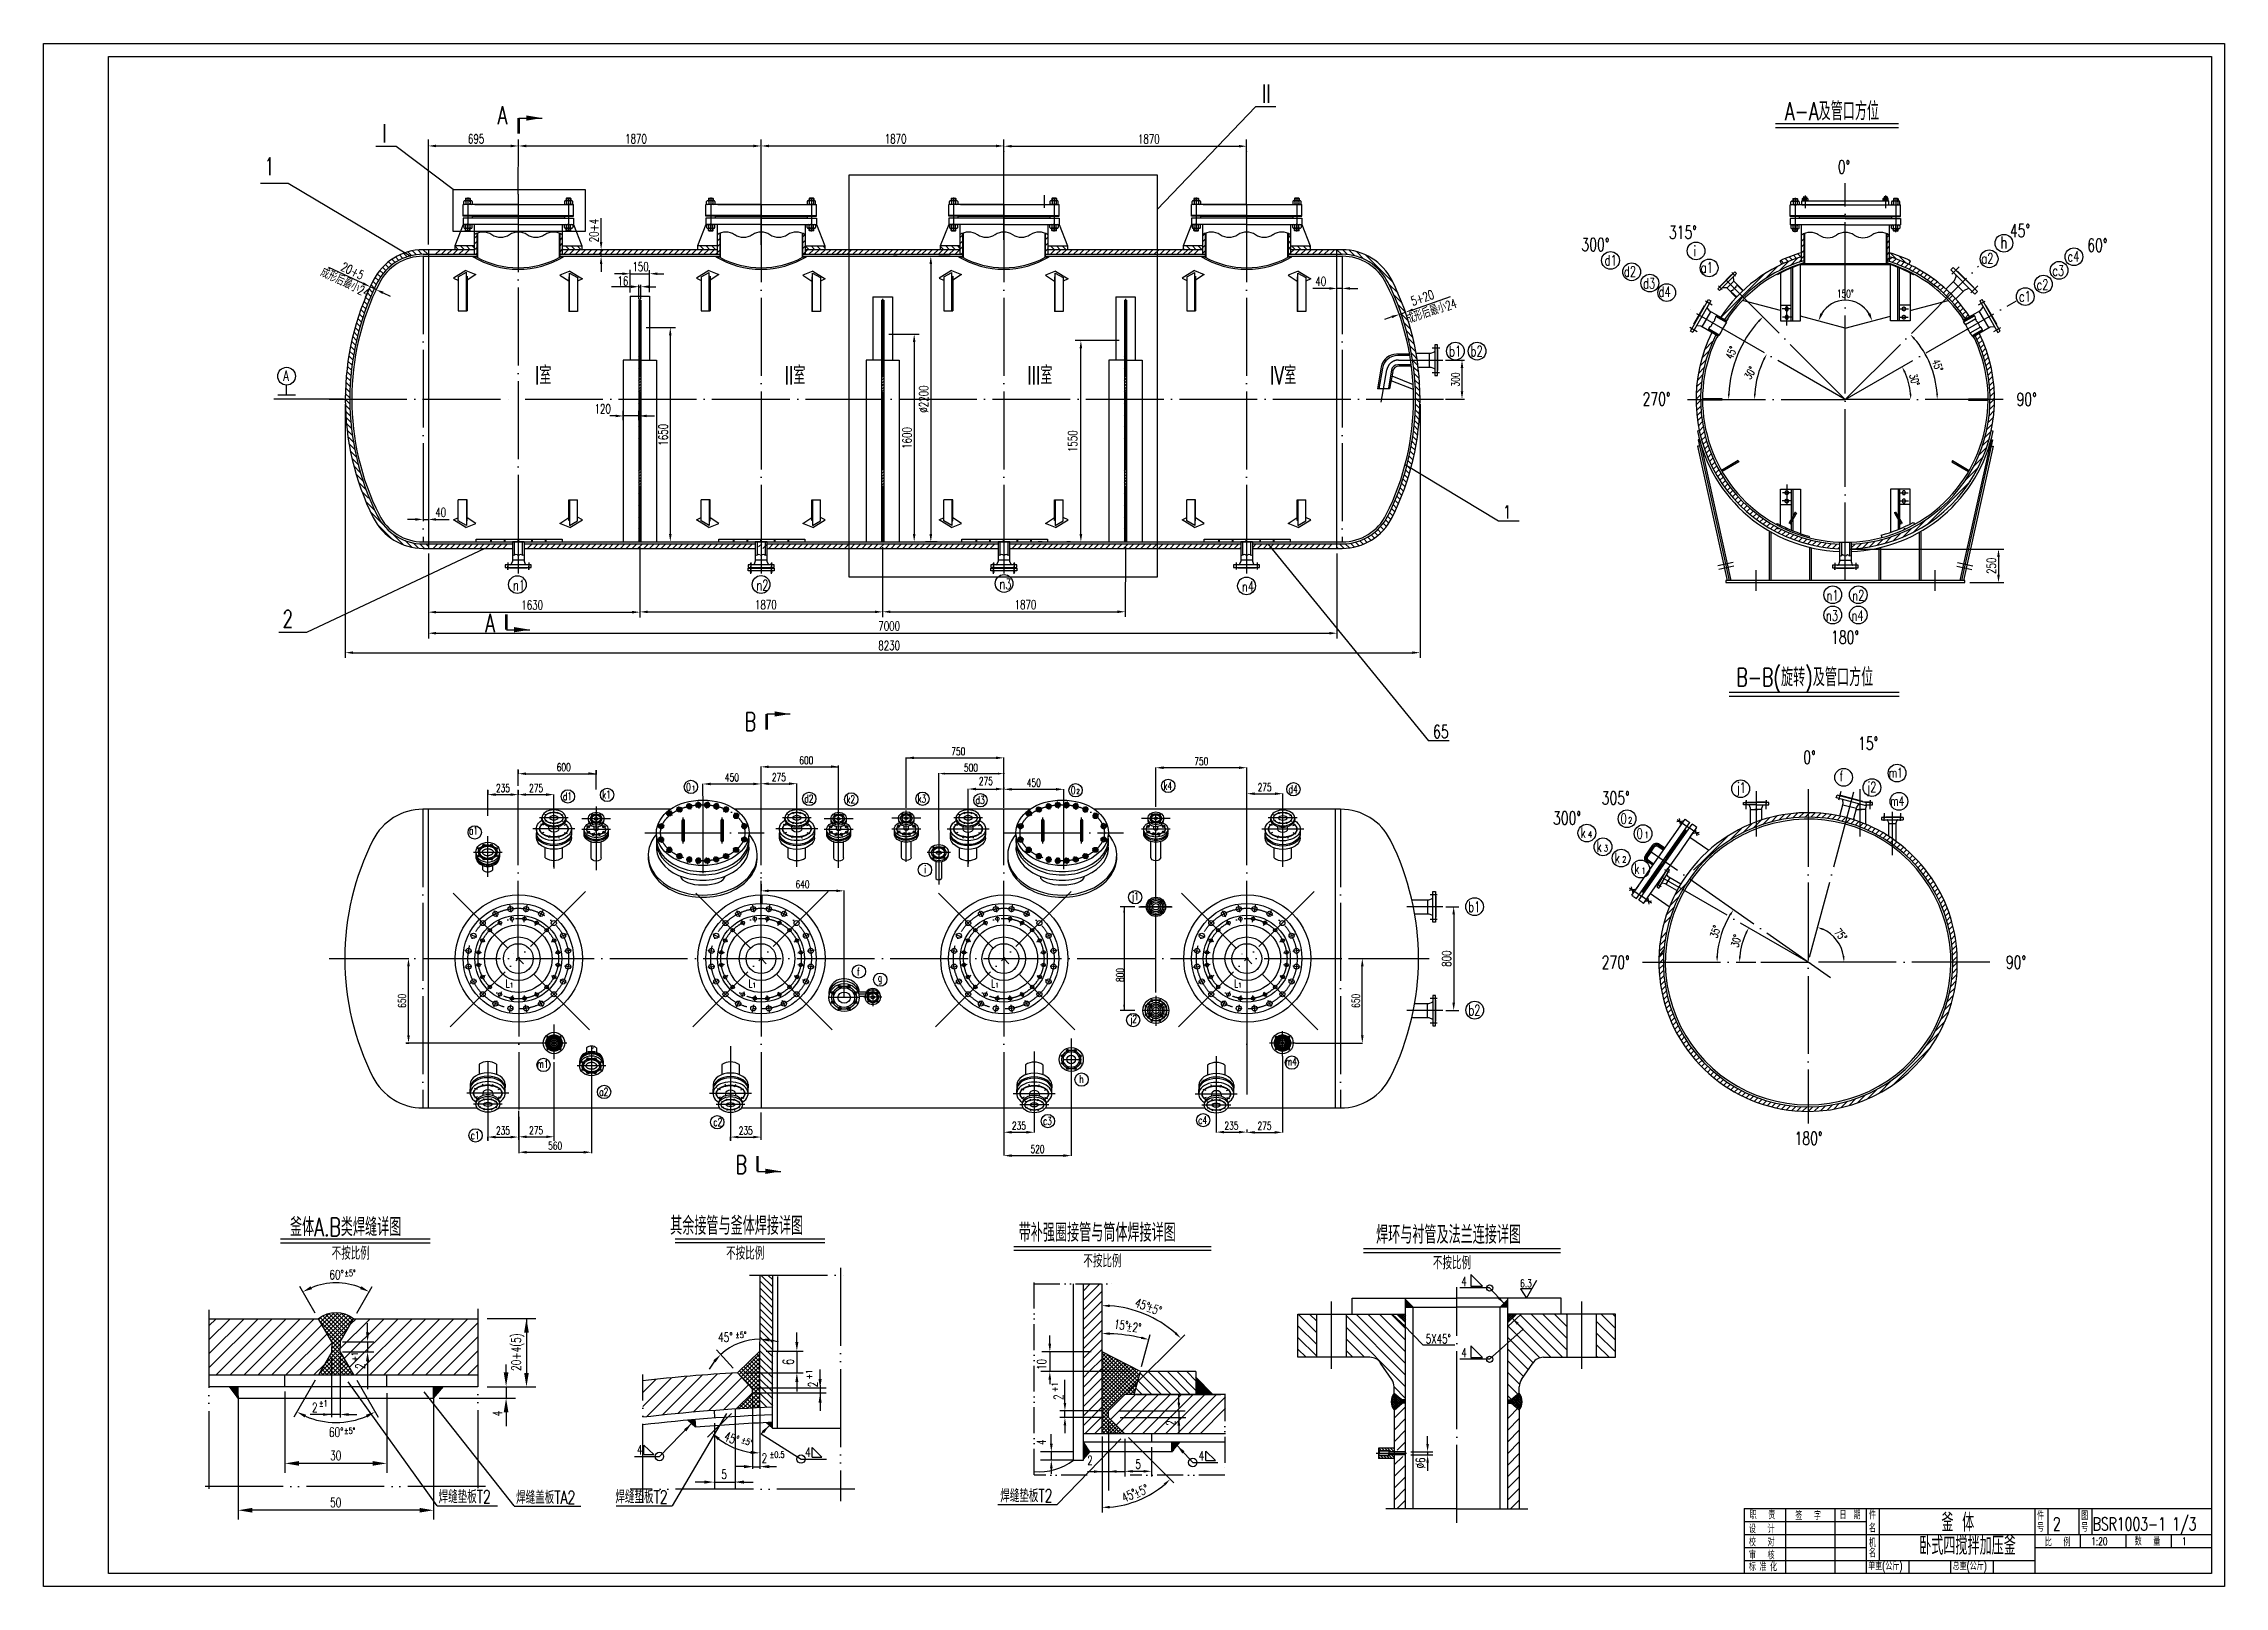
# Model space of a CAD drawing. Extents: x -54047 to 31317, y -2 to 11950.
# Drawn here: x -19668 to -2868, y 0 to 11880 of the extents above; entities that cross this region are included whole.
import ezdxf
from ezdxf.enums import TextEntityAlignment as Align

# ---------------------------------------------------------------- set-up
doc = ezdxf.new("R2010")
doc.units = 0
doc.header["$LTSCALE"] = 20
for name, pattern in [('DASHDOT-M', [36, 30, -3, 0, -3]), ('DASHDOT-S', [14, 10, -2, 0, -2]), ('DIVIDE-M', [39, 30, -3, 0, -3, 0, -3]), ('DIVIDE-S', [16, 10, -2, 0, -2, 0, -2]), ('HIDDEN', [0.375, 0.25, -0.125]), ('HIDDEN-M', [7, 5, -2])]:
    doc.linetypes.add(name, pattern=pattern)
doc.layers.get('0').update_dxf_attribs({"linetype": 'CONTINUOUS'})
for name, color, linetype in [('1轮廓实线层', 7, 'CONTINUOUS'), ('6文字层', 3, 'CONTINUOUS'), ('图框层', 7, 'CONTINUOUS')]:
    doc.layers.add(name, color=color, linetype=linetype)
doc.styles.add('BIAOZHU', font='ROMANS.shx', dxfattribs={"width": 0.7, "bigfont": 'HLFSD.shx'})
doc.styles.add('HZ', font='ROMANS.shx', dxfattribs={"width": 0.7, "height": 60, "bigfont": 'HLFSD.shx'})
doc.styles.add('PC_TEXTSTYLE', font='romans.shx', dxfattribs={"width": 0.8, "bigfont": 'hzfs.shx'})
doc.styles.add('ROMANS', font='ROMANS', dxfattribs={"width": 0.7, "height": 60})
pattern_1 = [(135, (-19667.798, 1992.204), (-22.45064, -22.45064), [])]
pattern_2 = [(45, (-36814.224, 0), (-22.45064, 22.45064), [])]
pattern_3 = [(45, (-19856.59, 1908.02), (-22.45064, 22.45064), [])]
pattern_4 = [(135, (-54269.174, 3435.145), (-44.90128, -44.90128), [])]
pattern_5 = [(45, (-54269.174, 3435.145), (-6.735192, 6.735192), []), (135, (-54269.174, 3435.145), (-6.735192, -6.735192), [])]
pattern_6 = [(45, (-15897.798, 1992.204), (-11.22532, 11.22532), [])]
pattern_7 = [(45, (-17767.798, 1992.204), (-11.22532, 11.22532), [])]
pattern_8 = [(45, (-19637.798, 1992.204), (-11.22532, 11.22532), [])]
pattern_9 = [(45, (-19569.467, 1988.962), (-22.45064, 22.45064), [])]
pattern_10 = [(135, (-19767.798, 1992.204), (-22.45064, -22.45064), [])]

msp = doc.modelspace()

# ---------------------------------------------------------------- texts
at = {"color": 4, "linetype": 'Continuous', "width": 0.7}
for s, height, style, p in [('II', 140, 'ROMANS', (-10281, 11425)), ('A-A及管口方位', 140, 'HZ', (-6254, 11290)), ('I', 140, 'ROMANS', (-17058, 11119)), ('1', 133, 'ROMANS', (-17968, 10868)), ('I室', 140, 'HZ', (-15883, 9256)), ('II室', 140, 'HZ', (-13960, 9256)), ('III室', 140, 'HZ', (-12090, 9256)), ('IV室', 140, 'HZ', (-10220, 9256)), ('1', 100, 'ROMANS', (-8424, 8223)), ('2', 133, 'ROMANS', (-17827, 7384)), ('B-B(旋转)及管口方位', 140, 'HZ', (-6628, 6931)), ('65', 100, 'ROMANS', (-8964, 6532)), ('其余接管与釜体焊接详图', 140, 'HZ', (-14841, 2707)), ('釜体A.B类焊缝详图', 140, 'HZ', (-17770, 2697)), ('带补强圈接管与筒体焊接详图', 140, 'HZ', (-12156, 2654)), ('焊环与衬管及法兰连接详图', 140, 'HZ', (-9403, 2638))]:
    msp.add_text(s, height=height, dxfattribs=dict(at, style=style)).set_placement(p)
at = {"color": 4, "linetype": 'Continuous', "style": 'ROMANS', "width": 0.7}
for s, p in [('A', (-16132, 11259)), ('A', (-16227, 7348)), ('B', (-14222, 6589)), ('B', (-14293, 3177))]:
    msp.add_text(s, height=140, dxfattribs=at).set_placement(p, align=Align.CENTER)
at = {"color": 7, "linetype": 'Continuous', "width": 0.7}
for s, height, style, p in [('0%%D', 100, 'HZ', (-5846, 10881)), ('315%%D', 100, 'HZ', (-7147, 10378)), ('45%%D', 100, 'HZ', (-4520, 10390)), ('300%%D', 100, 'HZ', (-7821, 10283)), ('d1', 80, 'HZ', (-7642, 10172)), ('i', 80, 'HZ', (-6956, 10244)), ('a2', 80, 'HZ', (-4740, 10186)), ('h', 93.6, 'HZ', (-4594, 10302)), ('c4', 80, 'HZ', (-4076, 10202)), ('60%%D', 100, 'HZ', (-3924, 10278)), ('d2', 80, 'HZ', (-7494, 10085)), ('a1', 80, 'HZ', (-6902, 10116)), ('c3', 80, 'HZ', (-4193, 10092)), ('d3', 80, 'HZ', (-7346, 9994)), ('d4', 80, 'HZ', (-7227, 9930)), ('c1', 80, 'HZ', (-4450, 9894)), ('c2', 80, 'HZ', (-4314, 9984)), ('b1', 80, 'HZ', (-8841, 9472)), ('b2', 80, 'HZ', (-8675, 9472)), ('A', 80, 'HZ', (-17822, 9283)), ('270%%D', 100, 'HZ', (-7350, 9094)), ('90%%D', 100, 'HZ', (-4469, 9091)), ('n1', 80, 'HZ', (-16052, 7670)), ('n2', 80, 'HZ', (-14177, 7670)), ('n3', 80, 'HZ', (-12305, 7679)), ('n4', 80, 'HZ', (-10437, 7660)), ('n1', 80, 'HZ', (-5933, 7591)), ('n2', 80, 'HZ', (-5735, 7591)), ('n3', 80, 'HZ', (-5938, 7436)), ('n4', 80, 'HZ', (-5741, 7436)), ('180%%D', 100, 'HZ', (-5898, 7259)), ('0%%D', 100, 'HZ', (-6112, 6335)), ('15%%D', 100, 'HZ', (-5690, 6442)), ('f', 80, 'HZ', (-5833, 6200)), ('m1', 72.2, 'HZ', (-5453, 6230)), ('d1', 60, 'HZ', (-15667, 6054)), ('k1', 60, 'HZ', (-15365, 6066)), ('0', 60, 'HZ', (-14718, 6126)), ('1', 36, 'HZ', (-14674, 6129)), ('d2', 60, 'HZ', (-13807, 6035)), ('k2', 60, 'HZ', (-13483, 6031)), ('k3', 60, 'HZ', (-12935, 6036)), ('d3', 60, 'HZ', (-12488, 6025)), ('0', 60, 'HZ', (-11755, 6101)), ('2', 36, 'HZ', (-11712, 6104)), ('k4', 60, 'HZ', (-11041, 6135)), ('d4', 60, 'HZ', (-10077, 6109)), ('305%%D', 100, 'HZ', (-7665, 6021)), ('j1', 80, 'HZ', (-6626, 6111)), ('j2', 80, 'HZ', (-5620, 6115)), ('m4', 72.2, 'HZ', (-5442, 6011)), ('300%%D', 100, 'HZ', (-8040, 5866)), ('0', 80, 'HZ', (-7519, 5872)), ('2', 48, 'HZ', (-7461, 5875)), ('a1', 60, 'HZ', (-16391, 5790)), ('k', 80, 'HZ', (-7828, 5763)), ('4', 48, 'HZ', (-7770, 5766)), ('k', 80, 'HZ', (-7705, 5656)), ('0', 80, 'HZ', (-7396, 5757)), ('1', 48, 'HZ', (-7334, 5762)), ('i', 60, 'HZ', (-12883, 5492)), ('3', 48, 'HZ', (-7647, 5660)), ('k', 80, 'HZ', (-7565, 5569)), ('2', 48, 'HZ', (-7507, 5573)), ('k', 80, 'HZ', (-7414, 5486)), ('1', 48, 'HZ', (-7358, 5486)), ('j1', 60, 'HZ', (-11285, 5284)), ('b1', 80, 'HZ', (-8693, 5193)), ('f', 60, 'HZ', (-13402, 4703)), ('270%%D', 100, 'HZ', (-7665, 4756)), ('90%%D', 100, 'HZ', (-4551, 4756)), ('L', 60, 'HZ', (-16108, 4612)), ('1', 36, 'HZ', (-16076, 4612)), ('L', 60, 'HZ', (-14237, 4612)), ('1', 36, 'HZ', (-14206, 4612)), ('g', 60, 'HZ', (-13242, 4657)), ('L', 60, 'HZ', (-12368, 4612)), ('1', 36, 'HZ', (-12336, 4612)), ('L', 60, 'HZ', (-10496, 4612)), ('1', 36, 'HZ', (-10465, 4612)), ('j2', 60, 'HZ', (-11299, 4339)), ('b2', 80, 'HZ', (-8692, 4397)), ('m1', 60, 'HZ', (-15868, 3993)), ('m4', 60, 'HZ', (-10103, 4011)), ('h', 60, 'HZ', (-11689, 3877)), ('a2', 60, 'HZ', (-15388, 3778)), ('c2', 60, 'HZ', (-14508, 3545)), ('c3', 60, 'HZ', (-11969, 3554)), ('c4', 60, 'HZ', (-10773, 3561)), ('c1', 60, 'HZ', (-16378, 3444)), ('180%%D', 100, 'HZ', (-6179, 3401)), ('不按比例', 100, 'HZ', (-17449, 2515)), ('不按比例', 100, 'HZ', (-14410, 2515)), ('不按比例', 100, 'HZ', (-11658, 2456)), ('不按比例', 100, 'HZ', (-8965, 2441)), ('60%%d', 72, 'HZ', (-17467, 2364)), ('%%p5%%d', 48, 'HZ', (-17351, 2389)), ('4', 70, 'ROMANS', (-8747, 2313)), ('45%%D', 72, 'ROMANS', (-14472, 1882)), ('%%P5%%D', 48, 'ROMANS', (-14340, 1913)), ('5X45%%D', 70, 'HZ', (-9020, 1871)), ('4', 70, 'ROMANS', (-8747, 1764)), ('2', 72, 'HZ', (-17601, 1341)), ('%%p1', 48, 'HZ', (-17546, 1386)), ('60%%d', 72, 'HZ', (-17470, 1151)), ('%%p5%%d', 48, 'HZ', (-17354, 1174)), ('2', 72, 'ROMANS', (-14137, 951)), ('%%p0.5', 48, 'ROMANS', (-14075, 991)), ('焊缝垫板T2', 100, 'HZ', (-16625, 640)), ('焊缝盖板TA2', 100, 'HZ', (-16028, 635)), ('焊缝垫板T2', 100, 'HZ', (-15263, 639)), ('焊缝垫板T2', 100, 'HZ', (-12298, 648)), ('釜 体', 140, 'HZ', (-5048, 422)), ('2', 100, 'HZ', (-4189, 431)), ('BSR1003-1 1/3', 100, 'HZ', (-3882, 431)), ('卧式四搅拌加压釜', 140, 'HZ', (-5219, 243)), ('1:20', 60, 'HZ', (-3894, 317)), ('1', 60, 'HZ', (-3194, 317))]:
    msp.add_text(s, height=height, dxfattribs=dict(at, style=style)).set_placement(p)
at = {"color": 7, "linetype": 'Continuous', "style": 'ROMANS', "width": 0.7}
msp.add_text('6.3', height=60, dxfattribs=at).set_placement((-8248, 2303), align=Align.CENTER)
at = {"color": 7, "linetype": 'Continuous', "style": 'BIAOZHU', "width": 0.7}
for s, rotation, p in [('45%%d', 339.8842, (-11255, 2189)), ('15%%d', 351.8787, (-11421, 2021)), ('10', 90, (-11979, 1667)), ('2', 90, (-10985, 1237)), ('4', 90, (-11981, 1089)), ('45%%d', 24.0787, (-11356, 678))]:
    msp.add_text(s, height=70, rotation=rotation, dxfattribs=at).set_placement(p, align=Align.MIDDLE_LEFT)
at = {"color": 7, "linetype": 'Continuous', "width": 0.7}
for s, height, rotation, style, p in [('%%P2%%D', 70, 351.8787, 'BIAOZHU', (-11330, 1969)), ('%%P5%%D', 70, 339.8842, 'BIAOZHU', (-11177, 2123)), ('+1', 48, 90, 'HZ', (-17248, 1732)), ('2', 72, 90, 'HZ', (-17193, 1674)), ('+1', 48, 90, 'ROMANS', (-13746, 1595)), ('2', 72, 90, 'ROMANS', (-13706, 1533)), ('+1', 48, 90, 'ROMANS', (-11854, 1497)), ('2', 72, 90, 'ROMANS', (-11814, 1435)), ('45%%D', 72, 339.5474, 'ROMANS', (-14433, 1126)), ('%%P5%%D', 48, 339.5474, 'ROMANS', (-14298, 1108)), ('%%P5%%D', 70, 24.0787, 'BIAOZHU', (-11251, 679))]:
    msp.add_text(s, height=height, rotation=rotation, dxfattribs=dict(at, style=style)).set_placement(p)
at = {"color": 7, "linetype": 'Continuous', "style": 'HZ', "width": 0.7}
for s, p in [('20+4(5)', (-16027, 1804)), ('4', (-16172, 1331))]:
    msp.add_text(s, height=72, rotation=90, dxfattribs=at).set_placement(p, align=Align.MIDDLE_CENTER)
for s, p in [('30', (-17417, 1008)), ('50', (-17417, 646))]:
    msp.add_text(s, height=72, dxfattribs=at).set_placement(p, align=Align.MIDDLE_CENTER)
at = {"color": 7, "linetype": 'Continuous', "style": 'BIAOZHU', "width": 0.7}
msp.add_text('2', height=70, dxfattribs=at).set_placement((-11628, 970), align=Align.MIDDLE_LEFT)
at = {"color": 7, "linetype": 'Continuous', "attachment_point": 5}
for s, insert, char_height, style in [('695', (-16336, 11147), 70, 'BIAOZHU'), ('1870', (-15104, 11147), 70, 'BIAOZHU'), ('1870', (-13104, 11147), 70, 'BIAOZHU'), ('1870', (-11154, 11145), 70, 'BIAOZHU'), ('\\A1;16', (-15205, 10052), 70, 'BIAOZHU'), ('\\A1;150', (-15069, 10163), 70, 'BIAOZHU'), ('\\A1;40', (-9829, 10050), 70, 'BIAOZHU'), ('\\A1;150°', (-5788, 9954), 60, 'HZ'), ('\\A1;120', (-15361, 9068), 70, 'BIAOZHU'), ('\\A1;40', (-16609, 8271), 70, 'BIAOZHU'), ('1630', (-15904, 7557), 70, 'BIAOZHU'), ('1870', (-14104, 7559), 70, 'BIAOZHU'), ('1870', (-12104, 7560), 70, 'BIAOZHU'), ('7000', (-13154, 7395), 70, 'BIAOZHU'), ('8230', (-13154, 7245), 70, 'BIAOZHU'), ('600', (-13792, 6361), 60, 'HZ'), ('750', (-12621, 6430), 60, 'HZ'), ('750', (-10749, 6354), 60, 'HZ'), ('600', (-15661, 6308), 60, 'HZ'), ('\\A1;450', (-14365, 6229), 60, 'HZ'), ('\\A1;275', (-14003, 6231), 60, 'HZ'), ('\\A1;500', (-12524, 6305), 60, 'HZ'), ('\\A1;275', (-12409, 6201), 60, 'HZ'), ('450', (-12040, 6188), 60, 'HZ'), ('\\A1;235', (-16129, 6147), 60, 'HZ'), ('\\A1;275', (-15874, 6147), 60, 'HZ'), ('275', (-10261, 6154), 60, 'HZ'), ('\\A1;640', (-13821, 5406), 60, 'HZ'), ('\\A1;235', (-16129, 3510), 60, 'HZ'), ('\\A1;275', (-15874, 3512), 60, 'HZ'), ('\\A1;235', (-14259, 3510), 60, 'HZ'), ('\\A1;235', (-12154, 3547), 60, 'HZ'), ('\\A1;235', (-10517, 3548), 60, 'HZ'), ('\\A1;275', (-10262, 3546), 60, 'HZ'), ('\\A1;560', (-15727, 3393), 60, 'HZ'), ('\\A1;520', (-12011, 3367), 60, 'HZ'), ('4', (-15076, 1052), 72, 'BIAOZHU'), ('4', (-13780, 1033), 72, 'BIAOZHU'), ('4', (-10748, 1006), 72, 'BIAOZHU'), ('5', (-14425, 863), 72, 'BIAOZHU'), ('\\A1;5', (-11236, 941), 70, 'BIAOZHU')]:
    msp.add_mtext(s, dxfattribs=dict(at, insert=insert, char_height=char_height, style=style))
for s, insert, char_height, rotation, style in [('\\A1;20+4', (-15428, 10440), 70, 90, 'BIAOZHU'), ('成形后最小24', (-17346, 10039), 70, 334.9, 'BIAOZHU'), ('20+5', (-17288, 10130), 70, 334.9, 'BIAOZHU'), ('5+20', (-9046, 9923), 70, 19.1, 'BIAOZHU'), ('成形后最小24', (-8976, 9818), 70, 19.1, 'BIAOZHU'), ('\\A1;45°', (-6666, 9500), 60, 67.692, 'HZ'), ('\\A1;45°', (-5077, 9402), 60, 290.2867, 'HZ'), ('\\A1;∅2200', (-12888, 9143), 70, 90, 'BIAOZHU'), ('\\A1;300', (-8791, 9293), 60, 90, 'BIAOZHU'), ('\\A1;30°', (-6521, 9344), 60, 60, 'HZ'), ('\\A1;30°', (-5255, 9291), 60, 285.8703, 'HZ'), ('\\A1;1650', (-14895, 8868), 70, 90, 'BIAOZHU'), ('\\A1;1600', (-13016, 8843), 70, 90, 'BIAOZHU'), ('\\A1;1550', (-11740, 8818), 70, 90, 'BIAOZHU'), ('\\A1;250', (-4663, 7859), 70, 90, 'BIAOZHU'), ('\\A1;35°', (-6789, 5042), 60, 71.8381, 'HZ'), ('\\A1;75°', (-5823, 5017), 60, 309.8178, 'HZ'), ('\\A1;800', (-8860, 4834), 70, 90, 'BIAOZHU'), ('\\A1;30°', (-6629, 4970), 60, 73.6184, 'HZ'), ('800', (-11375, 4708), 60, 90, 'HZ'), ('\\A1;650', (-16907, 4509), 60, 90, 'HZ'), ('\\A1;650', (-9559, 4509), 60, 90, 'HZ'), ('\\A1;6', (-13931, 1728), 84, 90, 'BIAOZHU'), ('\\A1;∅6', (-9061, 950), 70, 90, 'BIAOZHU')]:
    msp.add_mtext(s, dxfattribs=dict(at, insert=insert, char_height=char_height, rotation=rotation, style=style))
at = {"layer": '6文字层', "ltscale": 5, "style": 'PC_TEXTSTYLE', "width": 0.667}
for s, p in [('职   责', (-6525, 518)), ('签   字', (-6173, 512)), ('日  期', (-5833, 518)), ('件', (-5606, 518)), ('件', (-4311, 512)), ('图', (-3971, 512)), ('校   对', (-6531, 309)), ('设   计', (-6531, 410)), ('机', (-5606, 303)), ('名', (-5606, 416)), ('号', (-4311, 422)), ('比   例', (-4251, 309)), ('号', (-3971, 422)), ('数   量', (-3559, 315)), ('标 准 化', (-6531, 118)), ('审   核', (-6531, 208)), ('单重(公斤)', (-5612, 126)), ('名', (-5606, 225)), ('总重(公斤)', (-4962, 126))]:
    msp.add_text(s, height=60, dxfattribs=at).set_placement(p)

# ---------------------------------------------------------------- hatches: boundary and pattern name
at = {"linetype": 'Continuous'}
h = msp.add_hatch(dxfattribs=at)
h.set_pattern_fill('ANSI31', scale=10, style=0)
h.set_pattern_definition([(45, (-19574.798, 1992.204), (-22.45064, 22.45064), [])])
h.paths.add_polyline_path([(-16330, 10388), (-16350, 10388), (-16350, 10258), (-16330, 10258)])
h.paths.add_polyline_path([(-16330, 10419, 0.046124), (-16350, 10409), (-16350, 10388), (-16330, 10388)])
h.paths.add_polyline_path([(-15672, 10388), (-15692, 10388), (-15692, 10258), (-15672, 10258)])
h.paths.add_polyline_path([(-15672, 10409, 0.046124), (-15692, 10419), (-15692, 10388), (-15672, 10388)])
h = msp.add_hatch(dxfattribs=at)
h.set_pattern_fill('ANSI31', scale=10, style=0)
h.set_pattern_definition([(45, (-19703.798, 1992.204), (-22.45064, 22.45064), [])])
h.paths.add_polyline_path([(-14459, 10419, 0.046124), (-14479, 10409), (-14479, 10258), (-14459, 10258)])
h.paths.add_polyline_path([(-13801, 10409, 0.046124), (-13821, 10419), (-13821, 10258), (-13801, 10258)])
h = msp.add_hatch(dxfattribs=at)
h.set_pattern_fill('ANSI31', scale=10, style=0)
h.set_pattern_definition([(45, (-19833.798, 1992.204), (-22.45064, 22.45064), [])])
h.paths.add_polyline_path([(-12589, 10419, 0.046124), (-12609, 10409), (-12609, 10258), (-12589, 10258)])
h.paths.add_polyline_path([(-11931, 10409, 0.046124), (-11951, 10419), (-11951, 10258), (-11931, 10258)])
h = msp.add_hatch(dxfattribs=at)
h.set_pattern_fill('ANSI31', scale=10, style=0)
h.set_pattern_definition([(45, (-19863.798, 1992.204), (-22.45064, 22.45064), [])])
h.paths.add_polyline_path([(-10719, 10419, 0.046124), (-10739, 10409), (-10739, 10258), (-10719, 10258)])
h.paths.add_polyline_path([(-10061, 10409, 0.046124), (-10081, 10419), (-10081, 10258), (-10061, 10258)])
h = msp.add_hatch(dxfattribs=at)
h.set_pattern_fill('ANSI31', scale=10, style=0)
h.set_pattern_definition(pattern_9)
h.paths.add_polyline_path([(-6107, 10416, 0.046124), (-6127, 10405), (-6127, 10202, -0.004693), (-6107, 10208)])
h.paths.add_polyline_path([(-5469, 10208, -0.004693), (-5449, 10202), (-5449, 10405, 0.046124), (-5469, 10416)])
h = msp.add_hatch(dxfattribs=at)
h.set_pattern_fill('ANSI31', scale=10, angle=90, style=0)
h.set_pattern_definition(pattern_1)
h.paths.add_polyline_path([(-16744, 10258), (-16704, 10258), (-16704, 10293), (-16744, 10293, 0.150271), (-16986, 10219), (-16957, 10196, -0.142887)])
h.paths.add_polyline_path([(-17120, 9993), (-17152, 10008, 0.034825), (-17254, 9743), (-17217, 9743, -0.03348)])
h.paths.add_polyline_path([(-17217, 9743), (-17254, 9743, 0.074775), (-17344, 9143), (-17309, 9143, -0.076127)])
h = msp.add_hatch(dxfattribs=at)
h.set_pattern_fill('ANSI31', scale=10, style=0)
h.set_pattern_definition([(45, (-19615.294, 1992.204), (-22.45064, 22.45064), [])])
h.paths.add_polyline_path([(-16391, 10293), (-16652, 10293), (-16652, 10258), (-16391, 10258)])
h = msp.add_hatch(dxfattribs=at)
h.set_pattern_fill('ANSI31', scale=10, angle=90, style=0)
h.set_pattern_definition([(135, (-19574.798, 1992.204), (-22.45064, -22.45064), [])])
h.paths.add_polyline_path([(-15521, 10323), (-15672, 10323), (-15672, 10293), (-15521, 10293)])
h.paths.add_polyline_path([(-16350, 10323), (-16501, 10323), (-16501, 10293), (-16350, 10293)])
h = msp.add_hatch(dxfattribs=at)
h.set_pattern_fill('ANSI31', scale=10, angle=90, style=0)
h.set_pattern_definition([(135, (-19703.798, 1992.204), (-22.45064, -22.45064), [])])
h.paths.add_polyline_path([(-13650, 10323), (-13801, 10323), (-13801, 10293), (-13650, 10293)])
h.paths.add_polyline_path([(-14479, 10323), (-14630, 10323), (-14630, 10293), (-14479, 10293)])
h = msp.add_hatch(dxfattribs=at)
h.set_pattern_fill('ANSI31', scale=10, angle=90, style=0)
h.set_pattern_definition([(135, (-19833.798, 1992.204), (-22.45064, -22.45064), [])])
h.paths.add_polyline_path([(-11780, 10323), (-11931, 10323), (-11931, 10293), (-11780, 10293)])
h.paths.add_polyline_path([(-12609, 10323), (-12760, 10323), (-12760, 10293), (-12609, 10293)])
h = msp.add_hatch(dxfattribs=at)
h.set_pattern_fill('ANSI31', scale=10, angle=90, style=0)
h.set_pattern_definition([(135, (-19863.798, 1992.204), (-22.45064, -22.45064), [])])
h.paths.add_polyline_path([(-9910, 10323), (-10061, 10323), (-10061, 10293), (-9910, 10293)])
h.paths.add_polyline_path([(-10739, 10323), (-10890, 10323), (-10890, 10293), (-10739, 10293)])
h = msp.add_hatch(dxfattribs=at)
h.set_pattern_fill('ANSI31', scale=10, angle=90, style=0)
h.set_pattern_definition([(135, (-19569.467, 1988.962), (-22.45064, -22.45064), [])])
h.paths.add_polyline_path([(-6291, 10207), (-6278, 10180, -0.035248), (-6127, 10238), (-6127, 10270, 0.037209)])
h.paths.add_polyline_path([(-5298, 10180), (-5285, 10207, 0.037209), (-5449, 10270), (-5449, 10238, -0.035248)])
h = msp.add_hatch(dxfattribs=at)
h.set_pattern_fill('ANSI31', scale=10, angle=90, style=0)
h.set_pattern_definition(pattern_1)
h.paths.add_polyline_path([(-16957, 10196), (-16986, 10219, 0.074338), (-17079, 10132), (-17052, 10111, -0.081254)])
h = msp.add_hatch(dxfattribs=at)
h.set_pattern_fill('ANSI31', scale=10, style=0)
h.set_pattern_definition(pattern_2)
h.paths.add_polyline_path([(-6127, 10202), (-6127, 10238, 0.122134), (-6601, 9953), (-6576, 9928, -0.119675)])
h.paths.add_polyline_path([(-6576, 9928), (-6601, 9953, 0.050894), (-6748, 9772), (-6718, 9754, -0.050433)])
h = msp.add_hatch(dxfattribs=at)
h.set_pattern_fill('ANSI31', scale=10, style=0)
h.set_pattern_definition(pattern_2)
h.paths.add_polyline_path([(-5449, 10238), (-5449, 10202, -0.104768), (-5047, 9973, -0.014722), (-4999, 9928), (-4975, 9953, 0.016015), (-5028, 10003, 0.105912)])
h.paths.add_polyline_path([(-4975, 9953), (-4999, 9928, -0.048979), (-4861, 9760), (-4831, 9777, 0.049485)])
h = msp.add_hatch(dxfattribs=at)
h.set_pattern_fill('ANSI31', scale=10, angle=90, style=0)
h.set_pattern_definition(pattern_10)
h.paths.add_polyline_path([(-9177, 9811), (-9210, 9800, -0.04212), (-9127, 9473), (-9093, 9483, 0.041593)])
h = msp.add_hatch(dxfattribs=at)
h.set_pattern_fill('ANSI31', scale=5, style=0)
h.set_pattern_definition(pattern_8)
h.paths.add_polyline_path([(-15074, 9693), (-15082, 9693), (-15082, 9515), (-15074, 9515)])
h = msp.add_hatch(dxfattribs=at)
h.set_pattern_fill('ANSI31', scale=5, style=0)
h.set_pattern_definition(pattern_8)
h.paths.add_polyline_path([(-15066, 9693), (-15074, 9693), (-15074, 9515), (-15066, 9515)])
h = msp.add_hatch(dxfattribs=at)
h.set_pattern_fill('ANSI31', scale=10, style=0)
h.set_pattern_definition(pattern_9)
h.paths.add_polyline_path([(-4757, 9650), (-4787, 9632, -0.114891), (-4673, 9140), (-4638, 9140, 0.115401)])
h = msp.add_hatch(dxfattribs=at)
h.set_pattern_fill('ANSI31', scale=5, style=0)
h.set_pattern_definition(pattern_8)
h.paths.add_polyline_path([(-15066, 9515), (-15074, 9515), (-15074, 9143), (-15066, 9143)])
h.paths.add_polyline_path([(-15074, 9515), (-15082, 9515), (-15082, 9483), (-15082, 9143), (-15074, 9143)])
h = msp.add_hatch(dxfattribs=at)
h.set_pattern_fill('ANSI31', scale=5, style=0)
h.set_pattern_definition(pattern_7)
h.paths.add_polyline_path([(-13196, 9515), (-13204, 9515), (-13204, 9143), (-13196, 9143)])
h.paths.add_polyline_path([(-13204, 9515), (-13212, 9515), (-13212, 9483), (-13212, 9143), (-13204, 9143)])
h = msp.add_hatch(dxfattribs=at)
h.set_pattern_fill('ANSI31', scale=5, style=0)
h.set_pattern_definition(pattern_6)
h.paths.add_polyline_path([(-11326, 9515), (-11334, 9515), (-11334, 9143), (-11326, 9143)])
h.paths.add_polyline_path([(-11334, 9515), (-11342, 9515), (-11342, 9483), (-11342, 9143), (-11334, 9143)])
h = msp.add_hatch(dxfattribs=at)
h.set_pattern_fill('ANSI31', scale=10, angle=90, style=0)
h.set_pattern_definition(pattern_10)
h.paths.add_polyline_path([(-9093, 9483), (-9127, 9473, -0.041409), (-9099, 9143), (-9064, 9143, 0.041936)])
h.paths.add_polyline_path([(-9064, 9143), (-9099, 9143, -0.098479), (-9252, 8376), (-9222, 8357, 0.099209)])
h = msp.add_hatch(dxfattribs=at)
h.set_pattern_fill('ANSI31', scale=10, angle=90, style=0)
h.set_pattern_definition(pattern_1)
h.paths.add_polyline_path([(-17309, 9143), (-17344, 9143, 0.036425), (-17323, 8847), (-17285, 8831, -0.039093)])
h = msp.add_hatch(dxfattribs=at)
h.set_pattern_fill('ANSI31', scale=5, style=0)
h.set_pattern_definition(pattern_8)
h.paths.add_polyline_path([(-15074, 9143), (-15082, 9143), (-15082, 9008), (-15074, 9008)])
h.paths.add_polyline_path([(-15066, 9143), (-15074, 9143), (-15074, 9008), (-15066, 9008)])
h = msp.add_hatch(dxfattribs=at)
h.set_pattern_fill('ANSI31', scale=5, style=0)
h.set_pattern_definition(pattern_7)
h.paths.add_polyline_path([(-13204, 9143), (-13212, 9143), (-13212, 9008), (-13204, 9008)])
h.paths.add_polyline_path([(-13196, 9143), (-13204, 9143), (-13204, 9008), (-13196, 9008)])
h = msp.add_hatch(dxfattribs=at)
h.set_pattern_fill('ANSI31', scale=5, style=0)
h.set_pattern_definition(pattern_6)
h.paths.add_polyline_path([(-11334, 9143), (-11342, 9143), (-11342, 9008), (-11334, 9008)])
h.paths.add_polyline_path([(-11326, 9143), (-11334, 9143), (-11334, 9008), (-11326, 9008)])
h = msp.add_hatch(dxfattribs=at)
h.set_pattern_fill('ANSI31', scale=10, style=0)
h.set_pattern_definition(pattern_9)
h.paths.add_polyline_path([(-5832, 7990), (-5832, 8025, -0.402569), (-6903, 9140), (-6938, 9140, 0.402922)])
h = msp.add_hatch(dxfattribs=at)
h.set_pattern_fill('ANSI31', scale=10, style=0)
h.paths.add_polyline_path([(-4638, 9140), (-4673, 9140, -0.402569), (-5743, 8025), (-5743, 7990, 0.402922)])
h = msp.add_hatch(dxfattribs=at)
h.set_pattern_fill('ANSI31', scale=5, style=0)
h.set_pattern_definition(pattern_8)
h.paths.add_polyline_path([(-15074, 9008), (-15082, 9008), (-15082, 8384), (-15074, 8384)])
h.paths.add_polyline_path([(-15066, 9008), (-15074, 9008), (-15074, 8384), (-15066, 8384)])
h = msp.add_hatch(dxfattribs=at)
h.set_pattern_fill('ANSI31', scale=5, style=0)
h.set_pattern_definition(pattern_7)
h.paths.add_polyline_path([(-13204, 9008), (-13212, 9008), (-13212, 8384), (-13204, 8384)])
h.paths.add_polyline_path([(-13196, 9008), (-13204, 9008), (-13204, 8384), (-13196, 8384)])
h = msp.add_hatch(dxfattribs=at)
h.set_pattern_fill('ANSI31', scale=5, style=0)
h.set_pattern_definition(pattern_6)
h.paths.add_polyline_path([(-11334, 9008), (-11342, 9008), (-11342, 8384), (-11334, 8384)])
h.paths.add_polyline_path([(-11326, 9008), (-11334, 9008), (-11334, 8384), (-11326, 8384)])
h = msp.add_hatch(dxfattribs=at)
h.set_pattern_fill('ANSI31', scale=10, angle=90, style=0)
h.set_pattern_definition(pattern_1)
h.paths.add_polyline_path([(-17285, 8831), (-17323, 8847, 0.059626), (-17196, 8379), (-17158, 8379, -0.058724)])
h = msp.add_hatch(dxfattribs=at)
h.set_pattern_fill('ANSI31', scale=5, style=0)
h.set_pattern_definition(pattern_8)
h.paths.add_polyline_path([(-15074, 8384), (-15082, 8384), (-15082, 8043), (-15074, 8043)])
h.paths.add_polyline_path([(-15066, 8384), (-15074, 8384), (-15074, 8043), (-15066, 8043)])
h = msp.add_hatch(dxfattribs=at)
h.set_pattern_fill('ANSI31', scale=5, style=0)
h.set_pattern_definition(pattern_7)
h.paths.add_polyline_path([(-13204, 8384), (-13212, 8384), (-13212, 8043), (-13204, 8043)])
h.paths.add_polyline_path([(-13196, 8384), (-13204, 8384), (-13204, 8043), (-13196, 8043)])
h = msp.add_hatch(dxfattribs=at)
h.set_pattern_fill('ANSI31', scale=5, style=0)
h.set_pattern_definition(pattern_6)
h.paths.add_polyline_path([(-11334, 8384), (-11342, 8384), (-11342, 8043), (-11334, 8043)])
h.paths.add_polyline_path([(-11326, 8384), (-11334, 8384), (-11334, 8043), (-11326, 8043)])
h = msp.add_hatch(dxfattribs=at)
h.set_pattern_fill('ANSI31', scale=10, angle=90, style=0)
h.set_pattern_definition(pattern_1)
h.paths.add_polyline_path([(-17061, 8187), (-17091, 8168, 0.11693), (-16940, 8040), (-16921, 8070, -0.117004)])
h = msp.add_hatch(dxfattribs=at)
h.set_pattern_fill('ANSI31', scale=10, angle=90, style=0)
h.set_pattern_definition(pattern_1)
h.paths.add_polyline_path([(-16704, 8028), (-16744, 8028, -0.116477), (-16921, 8070), (-16940, 8040, 0.118331), (-16744, 7993), (-16704, 7993)])
h = msp.add_hatch(dxfattribs=at)
h.set_pattern_fill('ANSI31', scale=10, angle=90, style=0)
h.set_pattern_definition(pattern_10)
h.paths.add_polyline_path([(-9463, 8043), (-9557, 8043, -0.069224), (-9664, 8028), (-9704, 8028), (-9704, 7993), (-9664, 7993, 0.12236)])
h.paths.add_polyline_path([(-9318, 8168), (-9343, 8193, -0.169803), (-9557, 8043), (-9463, 8043, 0.112608)])
h = msp.add_hatch(dxfattribs=at)
h.set_pattern_fill('ANSI31', scale=10, style=0)
h.set_pattern_definition(pattern_3)
h.paths.add_polyline_path([(-4960, 4808), (-4925, 4808, 0.198926), (-5262, 5621, 0.111685), (-5691, 5892), (-5691, 5854, -0.108865), (-5287, 5596, -0.198926)])
h.paths.add_polyline_path([(-5691, 5854), (-5691, 5892, 0.085319), (-6075, 5958), (-6075, 5923, -0.088126)])
h.paths.add_polyline_path([(-6075, 5923), (-6075, 5958, 0.078732), (-6430, 5901), (-6430, 5864, -0.081303)])
h = msp.add_hatch(dxfattribs=at)
h.set_pattern_fill('ANSI31', scale=10, style=0)
h.set_pattern_definition(pattern_3)
h.paths.add_polyline_path([(-7190, 4808), (-7225, 4808, 0.131641), (-7071, 4233), (-7041, 4250, -0.131641)])
h.paths.add_polyline_path([(-7041, 4250), (-7071, 4233, 0.221655), (-6275, 3675), (-6269, 3709, -0.221654)])
h.paths.add_polyline_path([(-6075, 3693, -0.043711), (-6269, 3709), (-6275, 3675, 0.04371), (-6075, 3658)])
h.paths.add_polyline_path([(-4925, 4808), (-4960, 4808, -0.414214), (-6075, 3693), (-6075, 3658, 0.414214)])
h = msp.add_hatch(dxfattribs=at)
h.set_pattern_fill('ANSI31', scale=12, angle=90, style=0)
h.set_pattern_definition([(135, (-32526.767, -6913.095), (-26.94077, -26.94077), [])])
h.paths.add_polyline_path([(-14149, 1762), (-14051, 1762), (-14050, 2391, 0.027385), (-14148, 2397)])
h.paths.add_polyline_path([(-14051, 1762), (-14149, 1762), (-14149, 1559), (-14051, 1559)])
h.paths.add_polyline_path([(-14150, 1376, -0.001885), (-14051, 1380), (-14051, 1559), (-14149, 1559)])
h = msp.add_hatch(dxfattribs=at)
h.set_pattern_fill('ANSI37', scale=3, style=0)
h.set_pattern_definition(pattern_5)
h.paths.add_polyline_path([(-9176, 2208), (-9176, 2151), (-9118, 2151)])
h = msp.add_hatch(dxfattribs=at)
h.set_pattern_fill('ANSI37', scale=3, style=0)
h.set_pattern_definition(pattern_5)
h.paths.add_polyline_path([(-8388, 2151), (-8388, 2208), (-8446, 2151)])
h = msp.add_hatch(dxfattribs=at)
h.set_pattern_fill('ANSI31', scale=24, style=0)
h.set_pattern_definition([(45, (-32890.174, -6563.706), (-53.88154, 53.88154), [])])
h.paths.add_polyline_path([(-16322, 1629), (-16322, 2061), (-17280, 2061), (-17382, 1884), (-17382, 1845), (-17382, 1806), (-17280, 1629), (-17024, 1629)])
h.paths.add_polyline_path([(-18394, 2061), (-18394, 1629), (-17809, 1629), (-17550, 1629), (-17448, 1806), (-17448, 1845), (-17448, 1884), (-17551, 2061)])
h.paths.add_polyline_path([(-17175, 1663), (-17175, 1732), (-17283, 1732), (-17283, 1663)], flags=24)
h.paths.add_polyline_path([(-17236, 1727), (-17236, 1803), (-17308, 1803), (-17308, 1727)], flags=24)
h = msp.add_hatch(dxfattribs=at)
h.set_pattern_fill('ANSI37', scale=7.2, style=0)
h.set_pattern_definition([(45, (-32890.174, -6563.706), (-16.16446, 16.16446), []), (135, (-32890.174, -6563.706), (-16.16446, -16.16446), [])])
h.paths.add_polyline_path([(-17280, 2061, 0.341467), (-17551, 2061), (-17448, 1884), (-17448, 1845), (-17448, 1806), (-17550, 1629), (-17384, 1629), (-17280, 1629), (-17382, 1806), (-17382, 1845), (-17382, 1884)])
h = msp.add_hatch(dxfattribs=at)
h.set_pattern_fill('ANSI31', scale=20, angle=90, style=0)
h.set_pattern_definition(pattern_4)
h.paths.add_polyline_path([(-9368, 1720), (-9281, 1592, -0.149488), (-9264, 1536), (-9264, 1488), (-9201, 1436), (-9176, 1436), (-9176, 2000), (-9278, 2096), (-9632, 2096), (-9632, 1764), (-9450, 1764, -0.24929)])
h.paths.add_polyline_path([(-9860, 2096), (-10005, 2096), (-10005, 1764), (-9860, 1764)])
h = msp.add_hatch(dxfattribs=at)
h.set_pattern_fill('ANSI31', scale=20, angle=90, style=0)
h.set_pattern_definition(pattern_4)
h.paths.add_polyline_path([(-8388, 1436), (-8363, 1436), (-8300, 1488), (-8300, 1536, -0.149488), (-8283, 1592), (-8196, 1720, -0.24929), (-8113, 1764), (-7932, 1764), (-7932, 2096), (-8286, 2096), (-8373, 2015), (-8388, 1998)])
h.paths.add_polyline_path([(-7704, 1764), (-7559, 1764), (-7559, 2096), (-7704, 2096)])
h = msp.add_hatch(dxfattribs=at)
h.set_pattern_fill('ANSI37', scale=7.2, angle=90, style=0)
h.set_pattern_definition([(135, (-6760.579, -9182.523), (-16.16446, -16.16446), []), (225, (-6760.579, -9182.523), (16.16446, -16.16446), [])])
h.paths.add_polyline_path([(-14149, 1559), (-14149, 1811), (-14322, 1645), (-14244, 1559)])
h.paths.add_polyline_path([(-14333, 1366, -0.003536), (-14150, 1376), (-14150, 1377), (-14150, 1377), (-14149, 1559), (-14244, 1559), (-14210, 1522), (-14210, 1488)])
h = msp.add_hatch(dxfattribs=at)
h.set_pattern_fill('ANSI37', scale=1.8, angle=-90, style=0)
h.set_pattern_definition([(315, (-27084.947, 11134.877), (4.0411153, 4.0411153), []), (45, (-27084.947, 11134.877), (-4.0411153, 4.0411153), [])])
h.paths.add_polyline_path([(-16664, 1449), (-16586, 1539), (-16664, 1539)])
h.paths.add_polyline_path([(-18169, 1449), (-18169, 1539), (-18237, 1539)])
h = msp.add_hatch(dxfattribs=at)
h.set_pattern_fill('ANSI31', scale=24, style=0)
h.set_pattern_definition([(45, (-6760.58, -9182.52), (-53.88154, 53.88154), [])])
h.paths.add_polyline_path([(-15052, 1582), (-15052, 1303, -0.013851), (-14333, 1366), (-14210, 1488), (-14210, 1522), (-14322, 1645, 0.013861)])
h = msp.add_hatch(dxfattribs=at)
h.set_pattern_fill('ANSI31', scale=420, angle=-90, style=0)
h.set_pattern_definition([(315, (-13167.886, 16730.776), (37.1231, 37.1231), [])])
h.paths.add_polyline_path([(-11162, 1654), (-11241, 1575), (-11267, 1478), (-10946, 1478), (-10791, 1478), (-10791, 1654), (-10952, 1654)])
h.paths.add_polyline_path([(-11162, 1654), (-11219, 1654), (-11241, 1575)], flags=17)
h = msp.add_hatch(dxfattribs=at)
h.set_pattern_fill('ANSI31', scale=20, style=0)
h.set_pattern_definition([(45, (-53393.01, 3435.145), (-44.90128, 44.90128), [])])
h.paths.add_polyline_path([(-8300, 1409), (-8301, 1410), (-8325, 1410), (-8388, 1358), (-8388, 596), (-8300, 596)])
h = msp.add_hatch(dxfattribs=at)
h.set_pattern_fill('ANSI37', scale=2.4, style=0)
h.set_pattern_definition([(45, (-6760.5785, -9182.523), (-5.3881537, 5.3881537), []), (135, (-6760.5785, -9182.523), (-5.3881537, -5.3881537), [])])
h.paths.add_polyline_path([(-14052, 1217), (-14052, 1263, 0.000967), (-14101, 1261)])
h.paths.add_polyline_path([(-14652, 1285, 0.000983), (-14703, 1280), (-14647, 1226), (-14647, 1226)])
h = msp.add_hatch(dxfattribs=at)
h.set_pattern_fill('ANSI37', scale=2, angle=-90, style=0)
h.set_pattern_definition([(315, (-18685.284, 8296.298), (4.490128, 4.490128), []), (45, (-18685.284, 8296.298), (-4.490128, 4.490128), [])])
h.paths.add_polyline_path([(-11658, 979), (-11608, 1035), (-11658, 1111)])
h = msp.add_hatch(dxfattribs=at)
h.set_pattern_fill('ANSI31', scale=5, angle=90, style=0)
h.set_pattern_definition([(135, (-29205.319, -6523.999), (-11.22532, -11.22532), [])])
h.paths.add_polyline_path([(-9264, 1064), (-9384, 1064), (-9384, 1044), (-9304, 1044), (-9304, 1036), (-9264, 1036)])
h.paths.add_polyline_path([(-9264, 1012), (-9304, 1012), (-9304, 1004), (-9384, 1004), (-9384, 984), (-9264, 984)])

# ---------------------------------------------------------------- linework, layer by layer
at = {"color": 7, "linetype": 'Continuous'}
for p, q in [((-19668, 11880), (-2868, 11880)), ((-19668, 0), (-19668, 11880)), ((-2868, 11880), (-2868, 0)), ((-11090, 10603), (-10332, 11394)), ((-10174, 11394), (-10332, 11394)), ((-16704, 10333), (-16704, 11142)), ((-16644, 11092), (-16069, 11092)), ((-16011, 10721), (-16009, 11142)), ((-15949, 11092), (-14200, 11092)), ((-14140, 10642), (-14140, 11142)), ((-14140, 11132), (-14140, 11132)), ((-14080, 11092), (-12330, 11092)), ((-12270, 10642), (-12270, 11142)), ((-12270, 11132), (-12270, 11132)), ((-12210, 11090), (-10460, 11090)), ((-10400, 10642), (-10400, 11142)), ((-6325, 11234), (-5378, 11234)), ((-16951, 11088), (-17109, 11088)), ((-16514, 10756), (-16951, 11088)), ((-16009, 11052), (-16009, 11052)), ((-14140, 11052), (-14140, 11052)), ((-14140, 10371), (-14140, 10978)), ((-12270, 11052), (-12270, 11050)), ((-10400, 11052), (-10400, 11050)), ((-16840, 10242), (-17784, 10804)), ((-14140, 10331), (-14140, 10769)), ((-12270, 10390), (-12270, 10769)), ((-12270, 10368), (-12270, 10769)), ((-16414, 10691), (-16414, 10671)), ((-16384, 10691), (-16384, 10671)), ((-15639, 10691), (-15639, 10671)), ((-15609, 10691), (-15609, 10671)), ((-14543, 10691), (-14543, 10671)), ((-14513, 10691), (-14513, 10671)), ((-13768, 10691), (-13768, 10671)), ((-13738, 10691), (-13738, 10671)), ((-12673, 10691), (-12673, 10671)), ((-12643, 10691), (-12643, 10671)), ((-11898, 10691), (-11898, 10671)), ((-11868, 10691), (-11868, 10671)), ((-10803, 10691), (-10803, 10671)), ((-10773, 10691), (-10773, 10671)), ((-10028, 10691), (-10028, 10671)), ((-9998, 10691), (-9998, 10671)), ((-6190, 10687), (-6190, 10667)), ((-6160, 10687), (-6160, 10667)), ((-6108, 10701), (-6108, 10688)), ((-6088, 10701), (-6088, 10688)), ((-5488, 10701), (-5488, 10688)), ((-5468, 10701), (-5468, 10688)), ((-5415, 10687), (-5415, 10667)), ((-5385, 10687), (-5385, 10667)), ((-16414, 10438), (-16414, 10458)), ((-16384, 10438), (-16384, 10458)), ((-15639, 10438), (-15639, 10458)), ((-15609, 10438), (-15609, 10458)), ((-15373, 10353), (-15373, 10536)), ((-14543, 10438), (-14543, 10458)), ((-14513, 10438), (-14513, 10458)), ((-13768, 10438), (-13768, 10458)), ((-13738, 10438), (-13738, 10458)), ((-12673, 10438), (-12673, 10458)), ((-12643, 10438), (-12643, 10458)), ((-11898, 10438), (-11898, 10458)), ((-11868, 10438), (-11868, 10458)), ((-10803, 10438), (-10803, 10458)), ((-10773, 10438), (-10773, 10458)), ((-10028, 10438), (-10028, 10458)), ((-9998, 10438), (-9998, 10458)), ((-6190, 10435), (-6190, 10455)), ((-6160, 10435), (-6160, 10455)), ((-5415, 10435), (-5415, 10455)), ((-5385, 10435), (-5385, 10455)), ((-15662, 10257), (-15627, 10292)), ((-15618, 10257), (-15583, 10292)), ((-15573, 10257), (-15538, 10292)), ((-15528, 10257), (-15493, 10292)), ((-15483, 10257), (-15448, 10292)), ((-15438, 10257), (-15403, 10292)), ((-15393, 10257), (-15358, 10292)), ((-15373, 10243), (-15373, 10293)), ((-15348, 10257), (-15313, 10292)), ((-15303, 10257), (-15268, 10292)), ((-15258, 10257), (-15223, 10292)), ((-15213, 10257), (-15178, 10292)), ((-15169, 10257), (-15134, 10292)), ((-15124, 10257), (-15089, 10292)), ((-15079, 10257), (-15044, 10292)), ((-15034, 10257), (-14999, 10292)), ((-14989, 10257), (-14954, 10292)), ((-14944, 10257), (-14909, 10292)), ((-14899, 10257), (-14864, 10292)), ((-14854, 10257), (-14819, 10292)), ((-14809, 10257), (-14774, 10292)), ((-14764, 10257), (-14729, 10293)), ((-14719, 10258), (-14684, 10293)), ((-14675, 10258), (-14640, 10293)), ((-14626, 10258), (-14591, 10293)), ((-14581, 10258), (-14546, 10293)), ((-14536, 10258), (-14501, 10293)), ((-14491, 10258), (-14479, 10270)), ((-13801, 10274), (-13783, 10293)), ((-13773, 10258), (-13738, 10293)), ((-13728, 10258), (-13693, 10293)), ((-13683, 10258), (-13648, 10293)), ((-13639, 10258), (-13604, 10293)), ((-13595, 10258), (-13560, 10293)), ((-13559, 10258), (-13520, 10293)), ((-13517, 10258), (-13482, 10293)), ((-13478, 10258), (-13443, 10293)), ((-13433, 10258), (-13398, 10293)), ((-13388, 10258), (-13353, 10293)), ((-13343, 10258), (-13308, 10293)), ((-13298, 10258), (-13263, 10293)), ((-13253, 10258), (-13218, 10293)), ((-13208, 10258), (-13173, 10293)), ((-13164, 10258), (-13129, 10293)), ((-13119, 10258), (-13084, 10293)), ((-13075, 10258), (-13040, 10293)), ((-13030, 10258), (-12995, 10293)), ((-12985, 10258), (-12950, 10293)), ((-12940, 10258), (-12905, 10293)), ((-12901, 10258), (-12866, 10293)), ((-12857, 10258), (-12822, 10293)), ((-12812, 10258), (-12777, 10293)), ((-12775, 10258), (-12740, 10293)), ((-12736, 10258), (-12701, 10293)), ((-12691, 10258), (-12656, 10293)), ((-12646, 10258), (-12611, 10293)), ((-11912, 10258), (-11877, 10293)), ((-11867, 10258), (-11832, 10293)), ((-11823, 10258), (-11788, 10293)), ((-11778, 10258), (-11743, 10293)), ((-11733, 10258), (-11698, 10293)), ((-11688, 10258), (-11653, 10293)), ((-11643, 10258), (-11608, 10293)), ((-11598, 10258), (-11563, 10293)), ((-11553, 10258), (-11518, 10293)), ((-11509, 10258), (-11474, 10293)), ((-11464, 10258), (-11429, 10293)), ((-11419, 10258), (-11384, 10293)), ((-11374, 10258), (-11339, 10293)), ((-11336, 10258), (-11301, 10293)), ((-11291, 10258), (-11256, 10293)), ((-11247, 10258), (-11212, 10293)), ((-11202, 10258), (-11167, 10293)), ((-11157, 10258), (-11122, 10293)), ((-11112, 10258), (-11077, 10293)), ((-11067, 10258), (-11032, 10293)), ((-11023, 10258), (-10988, 10293)), ((-10978, 10258), (-10943, 10293)), ((-10934, 10258), (-10899, 10293)), ((-10889, 10258), (-10854, 10293)), ((-10850, 10258), (-10815, 10293)), ((-10805, 10258), (-10770, 10293)), ((-10061, 10268), (-10037, 10293)), ((-10027, 10258), (-9992, 10293)), ((-9982, 10258), (-9947, 10293)), ((-9937, 10258), (-9902, 10293)), ((-9892, 10258), (-9857, 10293)), ((-9847, 10258), (-9812, 10293)), ((-9802, 10258), (-9767, 10293)), ((-9802, 10258), (-9800, 10260)), ((-9757, 10258), (-9722, 10293)), ((-9669, 10258), (-9704, 10293)), ((-9622, 10255), (-9659, 10293)), ((-9567, 10246), (-9611, 10289)), ((-9497, 10220), (-9555, 10279)), ((-9273, 10042), (-9485, 10254)), ((-17206, 10033), (-17471, 10156)), ((-17089, 10055), (-17115, 10081)), ((-17072, 10083), (-17097, 10108)), ((-17053, 10109), (-17066, 10122)), ((-15373, 10183), (-15373, 10123)), ((-15209, 10108), (-15269, 10108)), ((-15149, 9964), (-15149, 10139)), ((-15149, 10108), (-14999, 10108)), ((-14999, 9965), (-14999, 10136)), ((-14939, 10108), (-14891, 10108)), ((-13093, 10243), (-13120, 10243)), ((-12833, 10183), (-12833, 8103)), ((-12683, 10243), (-12772, 10243)), ((-17107, 9986), (-17152, 10008)), ((-17119, 9995), (-17145, 10022)), ((-17105, 10026), (-17131, 10052)), ((-17052, 9961), (-16998, 9936)), ((-15142, 10008), (-15294, 10008)), ((-15082, 9913), (-15082, 10022)), ((-15082, 10008), (-15066, 10008)), ((-15066, 9914), (-15066, 10022)), ((-15006, 10008), (-14952, 10008)), ((-9764, 9995), (-9891, 9995)), ((-9664, 9995), (-9704, 9995)), ((-9604, 9995), (-9544, 9995)), ((-9234, 9958), (-9306, 10030)), ((-9203, 9882), (-9267, 9946)), ((-9120, 9831), (-8829, 9932)), ((-9281, 9775), (-9338, 9756)), ((-9177, 9811), (-9236, 9870)), ((-9224, 9795), (-9177, 9811)), ((-15026, 9693), (-14800, 9693)), ((-14840, 9633), (-14840, 8103)), ((-13212, 9623), (-13204, 9631)), ((-13212, 9601), (-13204, 9609)), ((-13212, 9579), (-13204, 9587)), ((-13204, 9631), (-13196, 9639)), ((-13204, 9609), (-13196, 9617)), ((-13204, 9587), (-13196, 9595)), ((-13156, 9643), (-12924, 9643)), ((-12961, 9583), (-12961, 8103)), ((-11382, 9593), (-11722, 9593)), ((-11342, 9579), (-11334, 9587)), ((-11334, 9587), (-11328, 9593)), ((-6872, 9523), (-6810, 9585)), ((-13212, 9556), (-13204, 9564)), ((-13212, 9534), (-13204, 9542)), ((-13209, 9515), (-13204, 9519)), ((-13204, 9564), (-13196, 9572)), ((-13204, 9542), (-13196, 9550)), ((-13204, 9519), (-13196, 9527)), ((-11677, 8103), (-11677, 9533)), ((-11342, 9556), (-11334, 9564)), ((-11342, 9534), (-11334, 9542)), ((-11339, 9515), (-11334, 9519)), ((-11334, 9564), (-11326, 9572)), ((-11334, 9542), (-11326, 9550)), ((-11334, 9519), (-11326, 9527)), ((-8869, 9443), (-8721, 9443)), ((-6909, 9396), (-6860, 9445)), ((-6893, 9457), (-6839, 9511)), ((-17799, 9251), (-17799, 9176)), ((-8741, 9383), (-8741, 9203)), ((-6934, 9237), (-6894, 9276)), ((-6928, 9287), (-6887, 9329)), ((-6920, 9340), (-6876, 9385)), ((-17357, 9143), (-17644, 9143)), ((-17344, 9103), (-17344, 7150)), ((-9064, 9103), (-9064, 7150)), ((-8869, 9143), (-8721, 9143)), ((-6938, 9143), (-6902, 9178)), ((-6937, 9189), (-6899, 9226)), ((-15262, 9013), (-15306, 9013)), ((-15202, 8981), (-15202, 9053)), ((-15082, 9013), (-15202, 9013)), ((-15082, 8981), (-15082, 9053)), ((-15022, 9013), (-14962, 9013)), ((-8460, 8202), (-9180, 8637)), ((-17118, 8288), (-17187, 8357)), ((-17059, 8184), (-17151, 8276)), ((-9286, 8214), (-9314, 8241)), ((-9273, 8243), (-9299, 8269)), ((-9259, 8274), (-9285, 8300)), ((-9245, 8304), (-9271, 8331)), ((-9231, 8336), (-9257, 8362)), ((-16804, 8216), (-16864, 8216)), ((-16744, 8216), (-16704, 8216)), ((-16644, 8216), (-16543, 8216)), ((-9304, 8188), (-9330, 8213)), ((-16268, 7993), (-17643, 7346)), ((-16704, 7953), (-16704, 7462)), ((-16704, 7953), (-16704, 7300)), ((-16704, 7953), (-16704, 7598)), ((-16667, 7993), (-16632, 8028)), ((-16622, 7993), (-16587, 8028)), ((-16577, 7993), (-16542, 8028)), ((-16533, 7993), (-16498, 8028)), ((-16488, 7993), (-16453, 8028)), ((-16443, 7993), (-16408, 8028)), ((-16398, 7993), (-16363, 8028)), ((-16353, 7993), (-16318, 8028)), ((-16308, 7993), (-16273, 8028)), ((-16263, 7993), (-16228, 8028)), ((-16218, 7993), (-16183, 8028)), ((-16173, 7993), (-16138, 8028)), ((-16128, 7993), (-16096, 8026)), ((-15940, 7993), (-15905, 8028)), ((-15895, 7993), (-15860, 8028)), ((-15850, 7993), (-15815, 8028)), ((-15805, 7993), (-15770, 8028)), ((-15760, 7993), (-15725, 8028)), ((-15715, 7993), (-15680, 8028)), ((-15671, 7993), (-15636, 8028)), ((-15626, 7993), (-15591, 8028)), ((-15581, 7993), (-15546, 8028)), ((-15569, 8043), (-15543, 8043)), ((-15536, 7993), (-15501, 8028)), ((-15491, 7993), (-15456, 8028)), ((-15446, 7993), (-15411, 8028)), ((-15401, 7993), (-15368, 8026)), ((-15359, 7993), (-15324, 8028)), ((-15314, 7993), (-15279, 8028)), ((-15269, 7993), (-15234, 8028)), ((-15224, 7993), (-15189, 8028)), ((-15179, 7993), (-15144, 8028)), ((-15134, 7993), (-15099, 8028)), ((-15089, 7993), (-15054, 8028)), ((-15074, 8003), (-15074, 7462)), ((-15074, 8003), (-15074, 7464)), ((-15044, 7993), (-15009, 8028)), ((-15000, 7993), (-14965, 8028)), ((-14988, 8043), (-14962, 8043)), ((-14955, 7993), (-14920, 8028)), ((-14910, 7993), (-14875, 8028)), ((-14906, 8043), (-14800, 8043)), ((-14865, 7993), (-14830, 8028)), ((-14820, 7993), (-14787, 8026)), ((-14778, 7993), (-14743, 8028)), ((-14733, 7993), (-14698, 8028)), ((-14689, 7993), (-14654, 8028)), ((-14644, 7993), (-14609, 8028)), ((-14599, 7993), (-14564, 8028)), ((-14554, 7993), (-14519, 8028)), ((-14509, 7993), (-14474, 8028)), ((-14464, 7993), (-14429, 8028)), ((-14453, 8043), (-14427, 8043)), ((-14419, 7993), (-14384, 8028)), ((-14374, 7993), (-14339, 8028)), ((-14371, 8043), (-14264, 8043)), ((-14329, 7993), (-14294, 8028)), ((-14284, 7993), (-14252, 8026)), ((-14242, 7993), (-14209, 8026)), ((-14160, 8004), (-14136, 8028)), ((-14126, 7993), (-14091, 8028)), ((-14082, 7993), (-14047, 8028)), ((-14037, 7993), (-14002, 8028)), ((-13992, 7993), (-13957, 8028)), ((-13947, 7993), (-13912, 8028)), ((-13902, 7993), (-13867, 8028)), ((-13857, 7993), (-13822, 8028)), ((-13812, 7993), (-13777, 8028)), ((-13767, 7993), (-13732, 8028)), ((-13722, 7993), (-13687, 8028)), ((-13677, 7993), (-13642, 8028)), ((-13633, 7993), (-13598, 8028)), ((-13588, 7993), (-13553, 8028)), ((-13543, 7993), (-13508, 8028)), ((-13498, 7993), (-13463, 8028)), ((-13453, 7993), (-13418, 8028)), ((-13408, 7993), (-13373, 8028)), ((-13363, 7993), (-13328, 8028)), ((-13318, 7993), (-13283, 8028)), ((-13273, 7993), (-13238, 8028)), ((-13228, 7993), (-13193, 8028)), ((-13204, 8003), (-13204, 7464)), ((-13204, 7988), (-13204, 7465)), ((-13183, 7993), (-13148, 8028)), ((-13139, 7993), (-13104, 8028)), ((-13094, 7993), (-13059, 8028)), ((-13049, 7993), (-13014, 8028)), ((-13004, 7993), (-12969, 8028)), ((-12959, 7993), (-12924, 8028)), ((-12914, 7993), (-12879, 8028)), ((-12785, 8043), (-12873, 8043)), ((-12869, 7993), (-12834, 8028)), ((-12824, 7993), (-12789, 8028)), ((-12798, 8043), (-12790, 8043)), ((-12779, 7993), (-12744, 8028)), ((-12734, 7993), (-12699, 8028)), ((-12690, 7993), (-12655, 8028)), ((-12645, 7993), (-12610, 8028)), ((-12600, 7993), (-12565, 8028)), ((-12555, 7993), (-12520, 8028)), ((-12510, 7993), (-12475, 8028)), ((-12465, 7993), (-12430, 8028)), ((-12420, 7993), (-12385, 8028)), ((-12375, 7993), (-12340, 8028)), ((-12206, 7993), (-12171, 8028)), ((-12161, 7993), (-12126, 8028)), ((-12109, 7993), (-12074, 8028)), ((-12064, 7993), (-12029, 8028)), ((-12019, 7993), (-11984, 8028)), ((-11976, 8043), (-12005, 8043)), ((-11974, 7993), (-11939, 8028)), ((-11929, 7993), (-11894, 8028)), ((-11888, 7993), (-11853, 8028)), ((-11843, 7993), (-11808, 8028)), ((-11798, 7993), (-11763, 8028)), ((-11756, 8043), (-11784, 8043)), ((-11753, 7993), (-11718, 8028)), ((-11708, 7993), (-11673, 8028)), ((-11663, 7993), (-11628, 8028)), ((-11646, 8043), (-11637, 8043)), ((-11618, 7993), (-11583, 8028)), ((-11574, 7993), (-11539, 8028)), ((-11529, 7993), (-11494, 8028)), ((-11484, 7993), (-11449, 8028)), ((-11439, 7993), (-11404, 8028)), ((-11394, 7993), (-11359, 8028)), ((-11349, 7993), (-11314, 8028)), ((-11334, 8003), (-11335, 7465)), ((-11304, 7993), (-11269, 8028)), ((-11259, 7993), (-11224, 8028)), ((-11214, 7993), (-11179, 8028)), ((-11169, 7993), (-11134, 8028)), ((-11124, 7993), (-11089, 8028)), ((-11079, 7993), (-11044, 8028)), ((-11034, 7993), (-10999, 8028)), ((-10990, 7993), (-10955, 8028)), ((-10945, 7993), (-10910, 8028)), ((-10900, 7993), (-10865, 8028)), ((-10855, 7993), (-10820, 8028)), ((-10810, 7993), (-10775, 8028)), ((-10765, 7993), (-10730, 8028)), ((-10720, 7993), (-10685, 8028)), ((-10675, 7993), (-10640, 8028)), ((-10630, 7993), (-10595, 8028)), ((-10585, 7993), (-10550, 8028)), ((-10541, 7993), (-10506, 8028)), ((-10496, 7993), (-10461, 8028)), ((-10451, 7993), (-10445, 7999)), ((-10356, 7998), (-10326, 8028)), ((-10316, 7993), (-10281, 8028)), ((-10271, 7993), (-10236, 8028)), ((-10236, 8028), (-9000, 6512)), ((-10226, 7993), (-10191, 8028)), ((-10181, 7993), (-10146, 8028)), ((-10136, 7993), (-10101, 8028)), ((-10091, 7993), (-10056, 8028)), ((-10047, 7993), (-10012, 8028)), ((-10002, 7993), (-9967, 8028)), ((-9957, 7993), (-9922, 8028)), ((-9912, 7993), (-9877, 8028)), ((-9867, 7993), (-9832, 8028)), ((-9822, 7993), (-9787, 8028)), ((-9775, 7993), (-9740, 8028)), ((-9704, 7953), (-9704, 7300)), ((-5748, 7988), (-4568, 7988)), ((-4608, 7928), (-4608, 7790)), ((-4828, 7730), (-4568, 7730)), ((-16644, 7502), (-15134, 7502)), ((-15014, 7504), (-13264, 7504)), ((-13144, 7505), (-11395, 7505)), ((-11335, 7556), (-11335, 7503)), ((-16644, 7340), (-9764, 7340)), ((-17284, 7190), (-9124, 7190)), ((-6683, 6855), (-5374, 6855)), ((-16011, 6164), (-16011, 6290)), ((-16011, 6288), (-16011, 6256)), ((-15951, 6258), (-15411, 6258)), ((-15411, 6137), (-15411, 6286)), ((-15411, 6284), (-15411, 6251)), ((-14141, 6185), (-14141, 6313)), ((-14081, 6311), (-13543, 6311)), ((-13543, 5981), (-13543, 6320)), ((-13022, 5996), (-13022, 6382)), ((-13022, 6380), (-12331, 6380)), ((-12772, 5822), (-12772, 6261)), ((-12727, 6259), (-12316, 6259)), ((-12271, 5996), (-12271, 6382)), ((-12271, 6263), (-12271, 6257)), ((-11100, 6002), (-11100, 6306)), ((-10459, 6304), (-11040, 6304)), ((-10399, 5988), (-10399, 6306)), ((-16246, 5934), (-16246, 6134)), ((-16246, 6132), (-16246, 6095)), ((-16186, 6097), (-16071, 6097)), ((-16011, 5934), (-16011, 6134)), ((-16011, 6132), (-16011, 6095)), ((-15951, 6097), (-15797, 6097)), ((-15737, 6014), (-15737, 6099)), ((-14590, 6087), (-14590, 6181)), ((-14530, 6179), (-14201, 6179)), ((-14141, 6181), (-14141, 6183)), ((-14141, 5986), (-14141, 6181)), ((-14081, 6181), (-13925, 6181)), ((-13865, 6006), (-13865, 6183)), ((-12546, 5996), (-12546, 6142)), ((-12486, 6140), (-12331, 6140)), ((-12271, 6152), (-12271, 6138)), ((-12211, 6138), (-11868, 6138)), ((-11808, 6093), (-11808, 6140)), ((-10399, 5986), (-10399, 6104)), ((-10339, 6104), (-10182, 6104)), ((-10122, 5980), (-10122, 6106)), ((-10399, 5986), (-10399, 5986)), ((-6495, 5840), (-6436, 5899)), ((-6869, 5601), (-6692, 5778)), ((-6683, 5742), (-6589, 5836)), ((-6577, 5803), (-6507, 5873)), ((-6957, 5514), (-6869, 5601)), ((-14141, 5452), (-14141, 5461)), ((-14141, 5407), (-14141, 5354)), ((-7104, 5321), (-7009, 5416)), ((-7045, 5425), (-7038, 5432)), ((-13561, 5356), (-14081, 5356)), ((-13501, 4536), (-13501, 5358)), ((-11261, 5233), (-11374, 5233)), ((-11344, 5233), (-11344, 4435)), ((-8865, 5234), (-8765, 5234)), ((-7167, 5169), (-7108, 5228)), ((-7141, 5240), (-7070, 5310)), ((-8805, 5174), (-8805, 4494)), ((-7185, 5105), (-7134, 5157)), ((-7224, 4847), (-7186, 4901)), ((-7224, 4842), (-7188, 4878)), ((-7222, 4889), (-7183, 4927)), ((-7221, 4907), (-7220, 4908)), ((-7217, 4938), (-7177, 4979)), ((-7210, 4990), (-7167, 5034)), ((-16875, 4834), (-16855, 4834)), ((-16857, 4244), (-16857, 4774)), ((-9615, 4834), (-9507, 4834)), ((-9509, 4244), (-9509, 4774)), ((-7214, 4808), (-7190, 4831)), ((-11261, 4435), (-11374, 4435)), ((-8865, 4434), (-8765, 4434)), ((-15836, 4184), (-16877, 4184)), ((-16875, 4184), (-16855, 4184)), ((-15736, 4037), (-15736, 3431)), ((-10124, 4082), (-10124, 3494)), ((-10023, 4184), (-9507, 4184)), ((-15447, 3864), (-15447, 3335)), ((-12271, 3725), (-12271, 3317)), ((-11751, 3725), (-11751, 3315)), ((-16246, 3656), (-16246, 3431)), ((-16007, 3438), (-16007, 3662)), ((-16007, 3615), (-16007, 3335)), ((-14376, 3656), (-14376, 3431)), ((-14141, 3439), (-14141, 3650)), ((-12271, 3682), (-12271, 3497)), ((-12036, 3617), (-12036, 3495)), ((-10634, 3627), (-10634, 3496)), ((-16246, 3433), (-16246, 3462)), ((-16186, 3460), (-16071, 3460)), ((-16007, 3385), (-16007, 3341)), ((-15951, 3462), (-15796, 3462)), ((-15447, 3385), (-15447, 3341)), ((-14376, 3433), (-14376, 3462)), ((-14316, 3460), (-14201, 3460)), ((-12271, 3495), (-12271, 3471)), ((-12211, 3497), (-12096, 3497)), ((-10574, 3498), (-10459, 3498)), ((-10399, 3519), (-10399, 3496)), ((-10399, 3496), (-10399, 3494)), ((-10339, 3496), (-10184, 3496)), ((-15947, 3343), (-15507, 3343)), ((-12211, 3317), (-11811, 3317)), ((-17843, 2646), (-16690, 2646)), ((-14803, 2647), (-13650, 2647)), ((-12193, 2588), (-10674, 2588)), ((-9500, 2572), (-7981, 2572)), ((-8674, 2401), (-8674, 2312)), ((-8674, 2401), (-8583, 2312)), ((-8245, 2220), (-8165, 2359)), ((-17575, 2103), (-17694, 2310)), ((-17256, 2103), (-17136, 2310)), ((-11658, 2203), (-11532, 2330)), ((-11658, 2277), (-11606, 2330)), ((-11658, 2129), (-11514, 2273)), ((-11658, 2055), (-11514, 2199)), ((-8528, 2298), (-8758, 2298)), ((-8674, 2312), (-8583, 2312)), ((-8417, 2179), (-8528, 2298)), ((-8290, 2290), (-8245, 2220)), ((-8205, 2290), (-8290, 2290)), ((-17172, 1956), (-17172, 2028)), ((-16250, 2062), (-15876, 2062)), ((-15948, 2062), (-15948, 1629)), ((-11658, 1980), (-11514, 2124)), ((-11658, 1906), (-11514, 2050)), ((-9234, 2096), (-9176, 2038)), ((-9212, 2096), (-9227, 2081)), ((-9198, 2096), (-9220, 2074)), ((-9219, 2096), (-9176, 2052)), ((-9183, 2096), (-9212, 2067)), ((-9205, 2096), (-9176, 2067)), ((-9176, 2088), (-9205, 2060)), ((-9176, 2074), (-9197, 2053)), ((-9190, 2096), (-9176, 2081)), ((-9176, 2059), (-9189, 2046)), ((-9176, 2045), (-9182, 2039)), ((-8374, 2096), (-8388, 2081)), ((-8359, 2096), (-8388, 2067)), ((-8345, 2096), (-8388, 2052)), ((-8330, 2096), (-8388, 2038)), ((-8388, 2088), (-8359, 2060)), ((-8388, 2074), (-8367, 2053)), ((-8388, 2059), (-8374, 2046)), ((-8388, 2045), (-8382, 2039)), ((-8381, 2096), (-8352, 2067)), ((-8366, 2096), (-8344, 2074)), ((-8354, 2065), (-8270, 1980)), ((-8352, 2096), (-8336, 2081)), ((-8337, 2096), (-8329, 2087)), ((-8322, 2096), (-8321, 2094)), ((-17364, 1884), (-17124, 1884)), ((-17172, 1884), (-17172, 1806)), ((-13865, 1883), (-13865, 1955)), ((-11916, 1868), (-11916, 1931)), ((-11658, 1832), (-11514, 1976)), ((-11658, 1758), (-11514, 1902)), ((-11310, 1506), (-10877, 1938)), ((-11209, 1693), (-11143, 1939)), ((-9191, 2015), (-9041, 1858)), ((-8796, 1858), (-9041, 1858)), ((-8674, 1852), (-8583, 1763)), ((-8674, 1852), (-8674, 1763)), ((-8270, 1980), (-8528, 1749)), ((-17451, 1770), (-17451, 1302)), ((-17384, 1772), (-17384, 1300)), ((-17365, 1806), (-17124, 1806)), ((-17172, 1734), (-17172, 1519)), ((-16105, 1647), (-16105, 1708)), ((-14355, 1681), (-14483, 1821)), ((-14101, 1811), (-13817, 1811)), ((-13865, 1811), (-13865, 1645)), ((-11598, 1805), (-11978, 1805)), ((-11916, 1805), (-11916, 1654)), ((-11658, 1683), (-11514, 1827)), ((-11613, 1654), (-11514, 1753)), ((-8528, 1749), (-8758, 1749)), ((-8674, 1763), (-8583, 1763)), ((-18169, 1449), (-18237, 1539)), ((-17575, 1587), (-17740, 1302)), ((-16636, 621), (-17321, 1575)), ((-17256, 1587), (-17091, 1302)), ((-16664, 1449), (-16586, 1539)), ((-16250, 1536), (-15876, 1536)), ((-16105, 1539), (-16105, 1449)), ((-14274, 1645), (-13817, 1645)), ((-13638, 1525), (-14186, 1525)), ((-13865, 1573), (-13865, 1501)), ((-13686, 1597), (-13686, 1669)), ((-13686, 1550), (-13686, 1351)), ((-11303, 1654), (-11986, 1654)), ((-11916, 1591), (-11916, 1557)), ((-11800, 1412), (-11800, 1591)), ((-11658, 1609), (-11613, 1654)), ((-11658, 1535), (-11539, 1654)), ((-11658, 1461), (-11514, 1605)), ((-11658, 1386), (-11514, 1530)), ((-11539, 1654), (-11514, 1679)), ((-10791, 1607), (-10788, 1610)), ((-10791, 1598), (-10784, 1605)), ((-10791, 1605), (-10663, 1478)), ((-10791, 1589), (-10779, 1601)), ((-10791, 1580), (-10775, 1596)), ((-10791, 1596), (-10672, 1478)), ((-10791, 1571), (-10771, 1591)), ((-10791, 1562), (-10766, 1587)), ((-10791, 1587), (-10681, 1478)), ((-10791, 1553), (-10762, 1582)), ((-10791, 1544), (-10757, 1578)), ((-10791, 1578), (-10690, 1478)), ((-10791, 1535), (-10753, 1573)), ((-10791, 1570), (-10699, 1478)), ((-10791, 1526), (-10748, 1569)), ((-10791, 1517), (-10744, 1564)), ((-10791, 1561), (-10708, 1478)), ((-10791, 1508), (-10740, 1559)), ((-10791, 1499), (-10735, 1555)), ((-10791, 1552), (-10717, 1478)), ((-10791, 1490), (-10731, 1550)), ((-10791, 1481), (-10726, 1546)), ((-10791, 1543), (-10726, 1478)), ((-10791, 1534), (-10735, 1478)), ((-10791, 1525), (-10744, 1478)), ((-10791, 1516), (-10753, 1478)), ((-10786, 1478), (-10722, 1541)), ((-10777, 1478), (-10718, 1537)), ((-10768, 1478), (-10713, 1532)), ((-10759, 1478), (-10709, 1528)), ((-10750, 1478), (-10704, 1523)), ((-10741, 1478), (-10700, 1518)), ((-10732, 1478), (-10695, 1514)), ((-18169, 1467), (-18169, 514)), ((-17809, 1500), (-17809, 875)), ((-17024, 1487), (-17024, 875)), ((-16043, 619), (-16736, 1497)), ((-16664, 1467), (-16664, 514)), ((-16621, 1449), (-16033, 1449)), ((-14340, 1365), (-14340, 1063)), ((-14203, 904), (-14203, 1460)), ((-13638, 1487), (-14186, 1487)), ((-14150, 1381), (-14150, 904)), ((-11504, 1352), (-11840, 1352)), ((-11800, 1301), (-11800, 1352)), ((-11658, 1312), (-11514, 1456)), ((-11658, 1238), (-11514, 1382)), ((-11380, 1352), (-10873, 1352)), ((-11248, 1478), (-10599, 1478)), ((-10922, 1415), (-10922, 1478)), ((-10922, 1352), (-10922, 1175)), ((-10791, 1507), (-10762, 1478)), ((-10791, 1498), (-10771, 1478)), ((-10791, 1489), (-10780, 1478)), ((-10791, 1480), (-10789, 1478)), ((-10723, 1478), (-10691, 1509)), ((-10714, 1478), (-10687, 1505)), ((-10705, 1478), (-10682, 1500)), ((-10696, 1478), (-10678, 1496)), ((-10687, 1478), (-10673, 1491)), ((-10678, 1478), (-10669, 1486)), ((-10669, 1478), (-10665, 1482)), ((-9240, 1468), (-9286, 1423)), ((-9286, 1417), (-9244, 1375)), ((-9248, 1475), (-9285, 1438)), ((-9232, 1462), (-9285, 1409)), ((-9285, 1431), (-9236, 1382)), ((-9284, 1444), (-9228, 1388)), ((-9283, 1400), (-9252, 1369)), ((-9224, 1455), (-9282, 1397)), ((-9281, 1456), (-9220, 1395)), ((-9256, 1481), (-9280, 1457)), ((-9216, 1449), (-9279, 1386)), ((-9277, 1466), (-9212, 1401)), ((-9276, 1378), (-9260, 1362)), ((-9208, 1442), (-9275, 1375)), ((-9272, 1476), (-9204, 1408)), ((-9200, 1436), (-9269, 1366)), ((-9266, 1485), (-9192, 1410)), ((-9264, 1294), (-9176, 1382)), ((-9185, 1436), (-9256, 1365)), ((-9213, 1446), (-9177, 1410)), ((-9176, 1431), (-9196, 1410)), ((-9188, 1436), (-9176, 1424)), ((-9176, 1416), (-9182, 1410)), ((-8376, 1436), (-8388, 1424)), ((-8388, 1431), (-8368, 1410)), ((-8388, 1416), (-8382, 1410)), ((-8351, 1446), (-8387, 1410)), ((-8379, 1436), (-8308, 1365)), ((-8298, 1485), (-8372, 1410)), ((-8364, 1436), (-8294, 1366)), ((-8292, 1476), (-8360, 1408)), ((-8356, 1442), (-8289, 1375)), ((-8287, 1466), (-8352, 1401)), ((-8348, 1449), (-8285, 1386)), ((-8283, 1456), (-8344, 1395)), ((-8340, 1455), (-8281, 1397)), ((-8280, 1444), (-8336, 1388)), ((-8332, 1462), (-8279, 1409)), ((-8278, 1431), (-8328, 1382)), ((-8324, 1468), (-8278, 1423)), ((-8278, 1417), (-8320, 1375)), ((-8316, 1475), (-8279, 1438)), ((-8281, 1400), (-8312, 1369)), ((-8308, 1481), (-8284, 1457)), ((-8288, 1378), (-8304, 1362)), ((-17384, 1323), (-17614, 1323)), ((-17319, 1323), (-17255, 1323)), ((-16105, 1341), (-16105, 1233)), ((-14924, 1000), (-14676, 1254)), ((-14408, 1331), (-14826, 620)), ((-14368, 1332), (-14554, 1148)), ((-14500, 1258), (-14500, 749)), ((-14340, 1325), (-14340, 749)), ((-14140, 1174), (-14077, 1239)), ((-11504, 1301), (-11840, 1301)), ((-11800, 1241), (-11800, 1181)), ((-11647, 1175), (-11514, 1308)), ((-11573, 1175), (-11514, 1233)), ((-11464, 1264), (-11464, 1096)), ((-11464, 1237), (-11464, 739)), ((-11374, 1301), (-10869, 1301)), ((-9264, 1204), (-9176, 1292)), ((-9264, 1114), (-9176, 1202)), ((-15043, 1015), (-15043, 1088)), ((-15043, 1088), (-14968, 1015)), ((-15043, 1015), (-14968, 1015)), ((-14140, 1174), (-13833, 980)), ((-13747, 996), (-13747, 1070)), ((-13747, 1070), (-13672, 996)), ((-11734, 1035), (-11989, 1035)), ((-11905, 1098), (-11905, 1172)), ((-11905, 1035), (-11905, 971)), ((-11369, 1137), (-11859, 630)), ((-11514, 1154), (-11514, 734)), ((-11514, 1135), (-11514, 568)), ((-11338, 1135), (-11338, 846)), ((-11310, 1147), (-10960, 797)), ((-11134, 1071), (-11134, 846)), ((-10976, 1056), (-10921, 1111)), ((-10976, 1065), (-10930, 1111)), ((-10976, 1074), (-10939, 1111)), ((-10976, 1083), (-10948, 1111)), ((-10976, 1092), (-10957, 1111)), ((-10976, 1101), (-10966, 1111)), ((-10976, 1110), (-10975, 1111)), ((-10976, 1105), (-10944, 1074)), ((-10976, 1047), (-10922, 1101)), ((-10976, 1096), (-10948, 1069)), ((-10976, 1087), (-10952, 1064)), ((-10976, 1078), (-10956, 1059)), ((-10976, 1069), (-10960, 1054)), ((-10976, 1060), (-10964, 1049)), ((-10976, 1038), (-10961, 1052)), ((-10976, 1051), (-10968, 1044)), ((-10976, 1042), (-10972, 1039)), ((-10972, 1111), (-10940, 1079)), ((-10963, 1111), (-10936, 1084)), ((-10954, 1111), (-10932, 1089)), ((-10945, 1111), (-10928, 1093)), ((-10936, 1111), (-10924, 1098)), ((-10815, 954), (-10936, 1084)), ((-10927, 1111), (-10920, 1103)), ((-10918, 1111), (-10916, 1108)), ((-10715, 1042), (-10640, 969)), ((-10715, 969), (-10715, 1042)), ((-9304, 1044), (-9384, 1044)), ((-9240, 1048), (-9176, 1113)), ((-9136, 1036), (-8966, 1036)), ((-9136, 1012), (-8966, 1012)), ((-9006, 1096), (-9006, 1156)), ((-9006, 1036), (-9006, 1012)), ((-17132, 947), (-17701, 947)), ((-15117, 1000), (-14924, 1000)), ((-14272, 922), (-14344, 922)), ((-14200, 921), (-14150, 921)), ((-14078, 922), (-14023, 922)), ((-13833, 980), (-13637, 980)), ((-13747, 996), (-13672, 996)), ((-11734, 971), (-11989, 971)), ((-11905, 908), (-11905, 866)), ((-11627, 885), (-11343, 885)), ((-11278, 886), (-11194, 886)), ((-10815, 954), (-10621, 954)), ((-10715, 969), (-10640, 969)), ((-9304, 1004), (-9384, 1004)), ((-9264, 935), (-9198, 1000)), ((-9264, 845), (-9176, 933)), ((-9264, 755), (-9176, 843)), ((-9006, 952), (-9006, 890)), ((-14577, 803), (-14649, 803)), ((-14505, 803), (-14345, 803)), ((-14273, 803), (-14201, 803)), ((-9264, 665), (-9176, 753)), ((-16772, 586), (-18061, 586)), ((-16636, 621), (-16171, 621)), ((-16042, 617), (-15530, 617)), ((-15258, 620), (-14826, 620)), ((-12317, 630), (-11859, 630)), ((-9244, 596), (-9176, 664)), ((-2868, 0), (-19668, 0))]:
    msp.add_line(p, q, dxfattribs=at)
at = {"color": 4, "linetype": 'Continuous'}
for p, q in [((-19168, 11780), (-2968, 11780)), ((-19168, 100), (-19168, 11780)), ((-2968, 11780), (-2968, 100)), ((-16008, 11307), (-15828, 11307)), ((-6325, 11264), (-5378, 11264)), ((-17784, 10804), (-17997, 10804)), ((-16436, 10552), (-16436, 10642)), ((-16011, 10642), (-16436, 10642)), ((-16431, 10647), (-16431, 10665)), ((-16423, 10671), (-16375, 10671)), ((-16375, 10642), (-16423, 10642)), ((-16414, 10691), (-16417, 10688)), ((-16417, 10688), (-16417, 10671)), ((-16417, 10688), (-16381, 10688)), ((-16415, 10665), (-16415, 10647)), ((-16414, 10691), (-16384, 10691)), ((-16384, 10691), (-16381, 10688)), ((-16383, 10665), (-16383, 10647)), ((-16381, 10688), (-16381, 10671)), ((-16367, 10665), (-16367, 10647)), ((-16346, 10642), (-15676, 10642)), ((-16011, 10642), (-15586, 10642)), ((-15656, 10665), (-15656, 10647)), ((-15600, 10671), (-15648, 10671)), ((-15648, 10642), (-15600, 10642)), ((-15639, 10691), (-15642, 10688)), ((-15606, 10688), (-15642, 10688)), ((-15642, 10688), (-15642, 10671)), ((-15640, 10665), (-15640, 10647)), ((-15609, 10691), (-15639, 10691)), ((-15609, 10691), (-15606, 10688)), ((-15608, 10665), (-15608, 10647)), ((-15606, 10688), (-15606, 10671)), ((-15592, 10647), (-15592, 10665)), ((-15586, 10552), (-15586, 10642)), ((-14140, 10642), (-14565, 10642)), ((-14565, 10552), (-14565, 10642)), ((-14560, 10647), (-14560, 10665)), ((-14552, 10671), (-14504, 10671)), ((-14504, 10642), (-14552, 10642)), ((-14543, 10691), (-14546, 10688)), ((-14546, 10688), (-14510, 10688)), ((-14546, 10688), (-14546, 10671)), ((-14544, 10665), (-14544, 10647)), ((-14543, 10691), (-14513, 10691)), ((-14513, 10691), (-14510, 10688)), ((-14512, 10665), (-14512, 10647)), ((-14510, 10688), (-14510, 10671)), ((-14496, 10665), (-14496, 10647)), ((-14475, 10642), (-13805, 10642)), ((-14140, 10642), (-13715, 10642)), ((-13785, 10665), (-13785, 10647)), ((-13729, 10671), (-13777, 10671)), ((-13777, 10642), (-13729, 10642)), ((-13768, 10691), (-13771, 10688)), ((-13771, 10688), (-13771, 10671)), ((-13735, 10688), (-13771, 10688)), ((-13769, 10665), (-13769, 10647)), ((-13738, 10691), (-13768, 10691)), ((-13738, 10691), (-13735, 10688)), ((-13737, 10665), (-13737, 10647)), ((-13735, 10688), (-13735, 10671)), ((-13721, 10647), (-13721, 10665)), ((-13715, 10552), (-13715, 10642)), ((-12270, 10642), (-12695, 10642)), ((-12695, 10552), (-12695, 10642)), ((-12690, 10647), (-12690, 10665)), ((-12682, 10671), (-12634, 10671)), ((-12634, 10642), (-12682, 10642)), ((-12673, 10691), (-12676, 10688)), ((-12676, 10688), (-12640, 10688)), ((-12676, 10688), (-12676, 10671)), ((-12674, 10665), (-12674, 10647)), ((-12673, 10691), (-12643, 10691)), ((-12643, 10691), (-12640, 10688)), ((-12642, 10665), (-12642, 10647)), ((-12640, 10688), (-12640, 10671)), ((-12626, 10665), (-12626, 10647)), ((-12605, 10642), (-11935, 10642)), ((-12270, 10642), (-11845, 10642)), ((-11915, 10665), (-11915, 10647)), ((-11859, 10671), (-11907, 10671)), ((-11907, 10642), (-11859, 10642)), ((-11898, 10691), (-11901, 10688)), ((-11865, 10688), (-11901, 10688)), ((-11901, 10688), (-11901, 10671)), ((-11899, 10665), (-11899, 10647)), ((-11868, 10691), (-11898, 10691)), ((-11868, 10691), (-11865, 10688)), ((-11867, 10665), (-11867, 10647)), ((-11865, 10688), (-11865, 10671)), ((-11851, 10647), (-11851, 10665)), ((-11845, 10552), (-11845, 10642)), ((-10400, 10642), (-10825, 10642)), ((-10825, 10552), (-10825, 10642)), ((-10820, 10647), (-10820, 10665)), ((-10812, 10671), (-10764, 10671)), ((-10764, 10642), (-10812, 10642)), ((-10803, 10691), (-10806, 10688)), ((-10806, 10688), (-10770, 10688)), ((-10806, 10688), (-10806, 10671)), ((-10804, 10665), (-10804, 10647)), ((-10803, 10691), (-10773, 10691)), ((-10773, 10691), (-10770, 10688)), ((-10772, 10665), (-10772, 10647)), ((-10770, 10688), (-10770, 10671)), ((-10756, 10665), (-10756, 10647)), ((-10735, 10642), (-10065, 10642)), ((-10400, 10642), (-9975, 10642)), ((-10045, 10665), (-10045, 10647)), ((-9989, 10671), (-10037, 10671)), ((-10037, 10642), (-9989, 10642)), ((-10028, 10691), (-10031, 10688)), ((-10031, 10688), (-10031, 10671)), ((-9995, 10688), (-10031, 10688)), ((-10029, 10665), (-10029, 10647)), ((-9998, 10691), (-10028, 10691)), ((-9998, 10691), (-9995, 10688)), ((-9997, 10665), (-9997, 10647)), ((-9995, 10688), (-9995, 10671)), ((-9981, 10647), (-9981, 10665)), ((-9975, 10552), (-9975, 10642)), ((-6213, 10549), (-6213, 10639)), ((-5788, 10639), (-6213, 10639)), ((-6207, 10644), (-6207, 10662)), ((-6200, 10667), (-6151, 10667)), ((-6151, 10639), (-6200, 10639)), ((-6190, 10687), (-6193, 10684)), ((-6193, 10684), (-6157, 10684)), ((-6193, 10684), (-6193, 10667)), ((-6191, 10662), (-6191, 10644)), ((-6190, 10687), (-6160, 10687)), ((-6160, 10687), (-6157, 10684)), ((-6159, 10662), (-6159, 10644)), ((-6157, 10684), (-6157, 10667)), ((-6143, 10662), (-6143, 10644)), ((-6123, 10669), (-5453, 10669)), ((-6123, 10639), (-6123, 10669)), ((-6123, 10639), (-5453, 10639)), ((-6119, 10672), (-6119, 10684)), ((-6114, 10688), (-6082, 10688)), ((-6082, 10669), (-6114, 10669)), ((-6108, 10701), (-6110, 10699)), ((-6110, 10699), (-6110, 10688)), ((-6110, 10699), (-6086, 10699)), ((-6108, 10701), (-6088, 10701)), ((-6108, 10672), (-6108, 10684)), ((-6088, 10701), (-6086, 10699)), ((-6087, 10672), (-6087, 10684)), ((-6086, 10699), (-6086, 10688)), ((-6077, 10684), (-6077, 10672)), ((-5788, 10639), (-5363, 10639)), ((-5499, 10684), (-5499, 10672)), ((-5462, 10688), (-5494, 10688)), ((-5494, 10669), (-5462, 10669)), ((-5488, 10701), (-5490, 10699)), ((-5466, 10699), (-5490, 10699)), ((-5490, 10699), (-5490, 10688)), ((-5468, 10701), (-5488, 10701)), ((-5488, 10672), (-5488, 10684)), ((-5468, 10701), (-5466, 10699)), ((-5467, 10672), (-5467, 10684)), ((-5466, 10699), (-5466, 10688)), ((-5457, 10672), (-5457, 10684)), ((-5453, 10639), (-5453, 10669)), ((-5432, 10662), (-5432, 10644)), ((-5376, 10667), (-5425, 10667)), ((-5425, 10639), (-5376, 10639)), ((-5415, 10687), (-5418, 10684)), ((-5418, 10684), (-5418, 10667)), ((-5382, 10684), (-5418, 10684)), ((-5416, 10662), (-5416, 10644)), ((-5385, 10687), (-5415, 10687)), ((-5385, 10687), (-5382, 10684)), ((-5384, 10662), (-5384, 10644)), ((-5382, 10684), (-5382, 10667)), ((-5368, 10644), (-5368, 10662)), ((-5363, 10549), (-5363, 10639)), ((-16436, 10487), (-16501, 10323)), ((-16011, 10557), (-16436, 10557)), ((-16011, 10552), (-16436, 10552)), ((-16436, 10537), (-16436, 10487)), ((-16011, 10537), (-16436, 10537)), ((-16011, 10487), (-16436, 10487)), ((-16431, 10481), (-16431, 10463)), ((-16375, 10487), (-16423, 10487)), ((-16423, 10458), (-16375, 10458)), ((-16417, 10441), (-16417, 10458)), ((-16417, 10441), (-16381, 10441)), ((-16414, 10438), (-16417, 10441)), ((-16415, 10463), (-16415, 10481)), ((-16414, 10438), (-16384, 10438)), ((-16384, 10438), (-16381, 10441)), ((-16383, 10463), (-16383, 10481)), ((-16381, 10441), (-16381, 10458)), ((-16367, 10463), (-16367, 10481)), ((-16366, 10549), (-16366, 10537)), ((-16011, 10549), (-16366, 10549)), ((-16361, 10552), (-16361, 10549)), ((-16350, 10487), (-16350, 10258)), ((-16330, 10419), (-16330, 10235)), ((-16326, 10421), (-16326, 10233)), ((-16011, 10557), (-15586, 10557)), ((-16011, 10552), (-15586, 10552)), ((-16011, 10549), (-15656, 10549)), ((-16011, 10537), (-15586, 10537)), ((-16011, 10487), (-15586, 10487)), ((-15696, 10421), (-15696, 10233)), ((-15692, 10419), (-15692, 10235)), ((-15672, 10487), (-15672, 10258)), ((-15661, 10552), (-15661, 10549)), ((-15656, 10549), (-15656, 10537)), ((-15656, 10463), (-15656, 10481)), ((-15648, 10487), (-15600, 10487)), ((-15600, 10458), (-15648, 10458)), ((-15642, 10441), (-15642, 10458)), ((-15606, 10441), (-15642, 10441)), ((-15639, 10438), (-15642, 10441)), ((-15640, 10463), (-15640, 10481)), ((-15609, 10438), (-15639, 10438)), ((-15609, 10438), (-15606, 10441)), ((-15608, 10463), (-15608, 10481)), ((-15606, 10441), (-15606, 10458)), ((-15592, 10481), (-15592, 10463)), ((-15586, 10537), (-15586, 10487)), ((-15586, 10487), (-15521, 10323)), ((-14565, 10487), (-14630, 10323)), ((-14140, 10557), (-14565, 10557)), ((-14140, 10552), (-14565, 10552)), ((-14140, 10537), (-14565, 10537)), ((-14565, 10537), (-14565, 10487)), ((-14140, 10487), (-14565, 10487)), ((-14560, 10481), (-14560, 10463)), ((-14504, 10487), (-14552, 10487)), ((-14552, 10458), (-14504, 10458)), ((-14546, 10441), (-14546, 10458)), ((-14546, 10441), (-14510, 10441)), ((-14543, 10438), (-14546, 10441)), ((-14544, 10463), (-14544, 10481)), ((-14543, 10438), (-14513, 10438)), ((-14513, 10438), (-14510, 10441)), ((-14512, 10463), (-14512, 10481)), ((-14510, 10441), (-14510, 10458)), ((-14496, 10463), (-14496, 10481)), ((-14140, 10549), (-14495, 10549)), ((-14495, 10549), (-14495, 10537)), ((-14490, 10552), (-14490, 10549)), ((-14479, 10487), (-14479, 10258)), ((-14459, 10419), (-14459, 10235)), ((-14455, 10421), (-14455, 10233)), ((-14140, 10557), (-13715, 10557)), ((-14140, 10552), (-13715, 10552)), ((-14140, 10549), (-13785, 10549)), ((-14140, 10537), (-13715, 10537)), ((-14140, 10487), (-13715, 10487)), ((-13825, 10421), (-13825, 10233)), ((-13821, 10419), (-13821, 10235)), ((-13801, 10487), (-13801, 10258)), ((-13790, 10552), (-13790, 10549)), ((-13785, 10549), (-13785, 10537)), ((-13785, 10463), (-13785, 10481)), ((-13777, 10487), (-13729, 10487)), ((-13729, 10458), (-13777, 10458)), ((-13771, 10441), (-13771, 10458)), ((-13768, 10438), (-13771, 10441)), ((-13735, 10441), (-13771, 10441)), ((-13769, 10463), (-13769, 10481)), ((-13738, 10438), (-13768, 10438)), ((-13738, 10438), (-13735, 10441)), ((-13737, 10463), (-13737, 10481)), ((-13735, 10441), (-13735, 10458)), ((-13721, 10481), (-13721, 10463)), ((-13715, 10537), (-13715, 10487)), ((-13715, 10487), (-13650, 10323)), ((-12695, 10487), (-12760, 10323)), ((-12270, 10557), (-12695, 10557)), ((-12270, 10552), (-12695, 10552)), ((-12270, 10537), (-12695, 10537)), ((-12695, 10537), (-12695, 10487)), ((-12270, 10487), (-12695, 10487)), ((-12690, 10481), (-12690, 10463)), ((-12634, 10487), (-12682, 10487)), ((-12682, 10458), (-12634, 10458)), ((-12676, 10441), (-12676, 10458)), ((-12676, 10441), (-12640, 10441)), ((-12673, 10438), (-12676, 10441)), ((-12674, 10463), (-12674, 10481)), ((-12673, 10438), (-12643, 10438)), ((-12643, 10438), (-12640, 10441)), ((-12642, 10463), (-12642, 10481)), ((-12640, 10441), (-12640, 10458)), ((-12626, 10463), (-12626, 10481)), ((-12270, 10549), (-12625, 10549)), ((-12625, 10549), (-12625, 10537)), ((-12620, 10552), (-12620, 10549)), ((-12609, 10487), (-12609, 10258)), ((-12589, 10419), (-12589, 10235)), ((-12585, 10421), (-12585, 10233)), ((-12270, 10557), (-11845, 10557)), ((-12270, 10552), (-11845, 10552)), ((-12270, 10549), (-11915, 10549)), ((-12270, 10537), (-11845, 10537)), ((-12270, 10487), (-11845, 10487)), ((-11955, 10421), (-11955, 10233)), ((-11951, 10419), (-11951, 10235)), ((-11931, 10487), (-11931, 10258)), ((-11920, 10552), (-11920, 10549)), ((-11915, 10549), (-11915, 10537)), ((-11915, 10463), (-11915, 10481)), ((-11907, 10487), (-11859, 10487)), ((-11859, 10458), (-11907, 10458)), ((-11901, 10441), (-11901, 10458)), ((-11865, 10441), (-11901, 10441)), ((-11898, 10438), (-11901, 10441)), ((-11899, 10463), (-11899, 10481)), ((-11868, 10438), (-11898, 10438)), ((-11868, 10438), (-11865, 10441)), ((-11867, 10463), (-11867, 10481)), ((-11865, 10441), (-11865, 10458)), ((-11851, 10481), (-11851, 10463)), ((-11845, 10537), (-11845, 10487)), ((-11845, 10487), (-11780, 10323)), ((-10825, 10487), (-10890, 10323)), ((-10400, 10557), (-10825, 10557)), ((-10400, 10552), (-10825, 10552)), ((-10400, 10537), (-10825, 10537)), ((-10825, 10537), (-10825, 10487)), ((-10400, 10487), (-10825, 10487)), ((-10820, 10481), (-10820, 10463)), ((-10764, 10487), (-10812, 10487)), ((-10812, 10458), (-10764, 10458)), ((-10806, 10441), (-10806, 10458)), ((-10806, 10441), (-10770, 10441)), ((-10803, 10438), (-10806, 10441)), ((-10804, 10463), (-10804, 10481)), ((-10803, 10438), (-10773, 10438)), ((-10773, 10438), (-10770, 10441)), ((-10772, 10463), (-10772, 10481)), ((-10770, 10441), (-10770, 10458)), ((-10756, 10463), (-10756, 10481)), ((-10400, 10549), (-10755, 10549)), ((-10755, 10549), (-10755, 10537)), ((-10750, 10552), (-10750, 10549)), ((-10739, 10487), (-10739, 10258)), ((-10719, 10419), (-10719, 10235)), ((-10715, 10421), (-10715, 10233)), ((-10400, 10557), (-9975, 10557)), ((-10400, 10552), (-9975, 10552)), ((-10400, 10549), (-10045, 10549)), ((-10400, 10537), (-9975, 10537)), ((-10400, 10487), (-9975, 10487)), ((-10085, 10421), (-10085, 10233)), ((-10081, 10419), (-10081, 10235)), ((-10061, 10487), (-10061, 10258)), ((-10050, 10552), (-10050, 10549)), ((-10045, 10549), (-10045, 10537)), ((-10045, 10463), (-10045, 10481)), ((-10037, 10487), (-9989, 10487)), ((-9989, 10458), (-10037, 10458)), ((-10031, 10441), (-10031, 10458)), ((-10028, 10438), (-10031, 10441)), ((-9995, 10441), (-10031, 10441)), ((-10029, 10463), (-10029, 10481)), ((-9998, 10438), (-10028, 10438)), ((-9998, 10438), (-9995, 10441)), ((-9997, 10463), (-9997, 10481)), ((-9995, 10441), (-9995, 10458)), ((-9981, 10481), (-9981, 10463)), ((-9975, 10537), (-9975, 10487)), ((-9975, 10487), (-9910, 10323)), ((-5788, 10554), (-6213, 10554)), ((-5788, 10549), (-6213, 10549)), ((-6213, 10534), (-6213, 10484)), ((-5788, 10534), (-6213, 10534)), ((-5788, 10484), (-6213, 10484)), ((-6207, 10478), (-6207, 10460)), ((-6151, 10484), (-6200, 10484)), ((-6200, 10455), (-6151, 10455)), ((-6193, 10438), (-6193, 10455)), ((-6193, 10438), (-6157, 10438)), ((-6190, 10435), (-6193, 10438)), ((-6191, 10460), (-6191, 10478)), ((-6190, 10435), (-6160, 10435)), ((-6160, 10435), (-6157, 10438)), ((-6159, 10460), (-6159, 10478)), ((-6157, 10438), (-6157, 10455)), ((-6143, 10546), (-6143, 10534)), ((-5788, 10546), (-6143, 10546)), ((-6143, 10460), (-6143, 10478)), ((-6138, 10549), (-6138, 10546)), ((-6127, 10484), (-6127, 10202)), ((-6107, 10416), (-6107, 10184)), ((-6103, 10418), (-6103, 10185)), ((-5788, 10554), (-5363, 10554)), ((-5788, 10549), (-5363, 10549)), ((-5788, 10546), (-5433, 10546)), ((-5788, 10534), (-5363, 10534)), ((-5788, 10484), (-5363, 10484)), ((-5473, 10418), (-5473, 10185)), ((-5469, 10416), (-5469, 10184)), ((-5449, 10484), (-5449, 10202)), ((-5438, 10549), (-5438, 10546)), ((-5433, 10546), (-5433, 10534)), ((-5432, 10460), (-5432, 10478)), ((-5425, 10484), (-5376, 10484)), ((-5376, 10455), (-5425, 10455)), ((-5418, 10438), (-5418, 10455)), ((-5415, 10435), (-5418, 10438)), ((-5382, 10438), (-5418, 10438)), ((-5416, 10460), (-5416, 10478)), ((-5385, 10435), (-5415, 10435)), ((-5385, 10435), (-5382, 10438)), ((-5384, 10460), (-5384, 10478)), ((-5382, 10438), (-5382, 10455)), ((-5368, 10478), (-5368, 10460)), ((-5363, 10534), (-5363, 10484)), ((-16350, 10293), (-16744, 10293)), ((-16744, 10258), (-16330, 10258)), ((-16704, 10293), (-16704, 9143)), ((-16501, 10323), (-16501, 10293)), ((-16350, 10323), (-16501, 10323)), ((-15692, 10258), (-14819, 10258)), ((-15672, 10323), (-15521, 10323)), ((-14819, 10293), (-15672, 10293)), ((-15521, 10323), (-15521, 10293)), ((-14479, 10293), (-14819, 10293)), ((-14819, 10258), (-14459, 10258)), ((-14479, 10323), (-14630, 10323)), ((-14630, 10323), (-14630, 10293)), ((-13821, 10258), (-13640, 10258)), ((-13801, 10323), (-13650, 10323)), ((-13640, 10293), (-13801, 10293)), ((-13650, 10323), (-13650, 10293)), ((-12750, 10293), (-13640, 10293)), ((-13640, 10258), (-12750, 10258)), ((-12609, 10323), (-12760, 10323)), ((-12760, 10323), (-12760, 10293)), ((-12609, 10293), (-12750, 10293)), ((-12750, 10258), (-12589, 10258)), ((-11951, 10258), (-10719, 10258)), ((-11931, 10323), (-11780, 10323)), ((-10739, 10293), (-11931, 10293)), ((-11780, 10323), (-11780, 10293)), ((-10739, 10323), (-10890, 10323)), ((-10890, 10323), (-10890, 10293)), ((-10081, 10258), (-9664, 10258)), ((-10061, 10323), (-9910, 10323)), ((-9664, 10293), (-10061, 10293)), ((-9910, 10323), (-9910, 10293)), ((-9704, 7993), (-9704, 10293)), ((-16744, 10243), (-16330, 10243)), ((-16414, 10133), (-16509, 10075)), ((-16473, 10084), (-16411, 10119)), ((-16473, 10084), (-16473, 9822)), ((-16414, 10133), (-16337, 10102)), ((-16411, 9822), (-16411, 10119)), ((-16411, 10087), (-16405, 10090)), ((-16337, 10102), (-16405, 10058)), ((-16405, 10090), (-16405, 9822)), ((-16360, 10243), (-16360, 10239)), ((-16360, 10239), (-16330, 10239)), ((-15692, 10243), (-14819, 10243)), ((-15692, 10239), (-15662, 10239)), ((-15613, 10128), (-15690, 10096)), ((-15690, 10096), (-15621, 10053)), ((-15662, 10243), (-15662, 10239)), ((-15621, 10085), (-15621, 9817)), ((-15616, 10082), (-15621, 10085)), ((-15616, 9817), (-15616, 10113)), ((-15616, 10113), (-15554, 10079)), ((-15613, 10128), (-15517, 10070)), ((-14819, 10243), (-14459, 10243)), ((-14543, 10133), (-14638, 10075)), ((-14602, 10084), (-14540, 10118)), ((-14602, 10084), (-14602, 9822)), ((-14543, 10133), (-14466, 10101)), ((-14540, 9822), (-14540, 10118)), ((-14540, 10087), (-14534, 10090)), ((-14466, 10101), (-14534, 10058)), ((-14534, 10090), (-14534, 9822)), ((-14489, 10243), (-14489, 10239)), ((-14489, 10239), (-14459, 10239)), ((-13821, 10243), (-13640, 10243)), ((-13821, 10239), (-13791, 10239)), ((-13742, 10128), (-13819, 10096)), ((-13819, 10096), (-13750, 10052)), ((-13791, 10243), (-13791, 10239)), ((-13745, 10082), (-13750, 10085)), ((-13750, 10085), (-13750, 9817)), ((-13745, 10113), (-13683, 10078)), ((-13745, 9817), (-13745, 10113)), ((-13742, 10128), (-13646, 10070)), ((-13640, 10243), (-12750, 10243)), ((-12673, 10133), (-12768, 10075)), ((-12750, 10243), (-12589, 10243)), ((-12732, 10084), (-12670, 10118)), ((-12732, 10084), (-12732, 9822)), ((-12673, 10133), (-12596, 10101)), ((-12670, 9822), (-12670, 10118)), ((-12670, 10087), (-12664, 10090)), ((-12596, 10101), (-12664, 10058)), ((-12664, 10090), (-12664, 9822)), ((-12619, 10243), (-12619, 10239)), ((-12619, 10239), (-12589, 10239)), ((-11951, 10243), (-11845, 10243)), ((-11951, 10239), (-11921, 10239)), ((-11872, 10128), (-11949, 10096)), ((-11949, 10096), (-11880, 10052)), ((-11921, 10243), (-11921, 10239)), ((-11880, 10085), (-11880, 9817)), ((-11875, 10082), (-11880, 10085)), ((-11875, 9817), (-11875, 10113)), ((-11875, 10113), (-11813, 10078)), ((-11872, 10128), (-11776, 10070)), ((-11845, 10243), (-10719, 10243)), ((-10803, 10133), (-10898, 10075)), ((-10862, 10084), (-10800, 10118)), ((-10862, 10084), (-10862, 9822)), ((-10803, 10133), (-10726, 10101)), ((-10800, 9822), (-10800, 10118)), ((-10800, 10087), (-10794, 10090)), ((-10726, 10101), (-10794, 10058)), ((-10794, 10090), (-10794, 9822)), ((-10749, 10243), (-10749, 10239)), ((-10749, 10239), (-10719, 10239)), ((-10081, 10243), (-9664, 10243)), ((-10081, 10239), (-10051, 10239)), ((-10002, 10128), (-10079, 10096)), ((-10079, 10096), (-10010, 10052)), ((-10051, 10243), (-10051, 10239)), ((-10010, 10085), (-10010, 9817)), ((-10005, 10082), (-10010, 10085)), ((-10005, 9817), (-10005, 10113)), ((-10005, 10113), (-9943, 10078)), ((-10002, 10128), (-9906, 10070)), ((-6639, 10122), (-6770, 9991)), ((-6758, 9979), (-6627, 10110)), ((-6664, 10102), (-6750, 10016)), ((-6662, 10100), (-6664, 10102)), ((-6651, 10086), (-6649, 10054)), ((-6627, 10110), (-6639, 10122)), ((-6313, 10099), (-6316, 10104)), ((-6278, 10180), (-6291, 10207)), ((-6288, 10113), (-6288, 9746)), ((-6205, 9746), (-6205, 10151)), ((-6193, 9746), (-6193, 10156)), ((-6137, 10178), (-6139, 10182)), ((-6137, 10178), (-5788, 10178)), ((-6134, 9746), (-6134, 10178)), ((-5788, 10184), (-6107, 10184)), ((-5469, 10184), (-5788, 10184)), ((-5788, 10178), (-5438, 10178)), ((-5441, 9746), (-5441, 10178)), ((-5438, 10178), (-5437, 10182)), ((-5383, 9746), (-5383, 10156)), ((-5371, 9746), (-5371, 10151)), ((-5298, 10180), (-5285, 10207)), ((-5288, 10113), (-5288, 9746)), ((-5262, 10099), (-5259, 10104)), ((-4976, 10137), (-4957, 10156)), ((-4976, 10137), (-4791, 9951)), ((-4771, 9970), (-4957, 10156)), ((-4947, 10057), (-4934, 10087)), ((-4947, 10057), (-4934, 10087)), ((-4926, 10124), (-4923, 10127)), ((-4800, 10005), (-4923, 10127)), ((-4800, 10005), (-4923, 10127)), ((-16509, 10075), (-16472, 10056)), ((-15554, 10079), (-15554, 9817)), ((-15517, 10070), (-15554, 10050)), ((-15149, 9936), (-15149, 9614)), ((-15149, 9936), (-14999, 9936)), ((-14999, 9936), (-14999, 9614)), ((-14638, 10075), (-14601, 10055)), ((-13683, 10078), (-13683, 9817)), ((-13646, 10070), (-13683, 10050)), ((-13279, 9929), (-13279, 9614)), ((-13279, 9929), (-13129, 9929)), ((-13129, 9929), (-13129, 9614)), ((-12768, 10075), (-12731, 10055)), ((-11813, 10078), (-11813, 9817)), ((-11776, 10070), (-11813, 10050)), ((-11409, 9929), (-11409, 9614)), ((-11409, 9929), (-11259, 9929)), ((-11259, 9929), (-11259, 9614)), ((-10898, 10075), (-10861, 10055)), ((-9943, 10078), (-9943, 9817)), ((-9906, 10070), (-9943, 10050)), ((-6770, 9991), (-6758, 9979)), ((-6750, 10016), (-6748, 10014)), ((-6734, 10003), (-6703, 10001)), ((-6628, 9926), (-6703, 10001)), ((-6700, 9998), (-6646, 10052)), ((-6625, 9929), (-6669, 9972)), ((-6574, 9980), (-6649, 10054)), ((-6577, 9977), (-6621, 10021)), ((-5014, 9990), (-4947, 10057)), ((-4880, 9971), (-4957, 10047)), ((-4937, 9914), (-4870, 9981)), ((-4870, 9981), (-4841, 9994)), ((-4803, 10002), (-4800, 10005)), ((-4791, 9951), (-4771, 9970)), ((-16473, 9822), (-16405, 9822)), ((-15554, 9817), (-15621, 9817)), ((-15082, 9905), (-15082, 8043)), ((-15082, 9905), (-15066, 9905)), ((-15066, 9905), (-15066, 8043)), ((-14602, 9822), (-14534, 9822)), ((-13683, 9817), (-13750, 9817)), ((-13212, 9905), (-13212, 8043)), ((-13212, 9905), (-13196, 9905)), ((-13196, 9905), (-13196, 8043)), ((-12732, 9822), (-12664, 9822)), ((-11813, 9817), (-11880, 9817)), ((-11342, 9905), (-11342, 8043)), ((-11342, 9905), (-11326, 9905)), ((-11326, 9905), (-11326, 8043)), ((-10862, 9822), (-10794, 9822)), ((-9943, 9817), (-10010, 9817)), ((-6981, 9667), (-6841, 9909)), ((-6823, 9899), (-6963, 9657)), ((-6954, 9719), (-6873, 9860)), ((-6954, 9719), (-6873, 9860)), ((-6890, 9698), (-6823, 9815)), ((-6873, 9860), (-6871, 9858)), ((-6833, 9821), (-6851, 9843)), ((-6841, 9909), (-6823, 9899)), ((-6705, 9747), (-6833, 9821)), ((-6703, 9732), (-6785, 9779)), ((-6701, 9735), (-6782, 9782)), ((-6692, 9758), (-6696, 9761)), ((-6288, 9824), (-6581, 9902)), ((-6288, 9746), (-6193, 9746)), ((-6201, 9746), (-6134, 9746)), ((-5788, 9690), (-6134, 9782)), ((-5788, 9690), (-5441, 9782)), ((-5375, 9746), (-5441, 9746)), ((-5288, 9746), (-5383, 9746)), ((-5288, 9824), (-4995, 9902)), ((-4886, 9764), (-4882, 9767)), ((-4877, 9741), (-4796, 9788)), ((-4875, 9738), (-4794, 9785)), ((-4874, 9752), (-4746, 9826)), ((-4863, 9717), (-4783, 9763)), ((-4682, 9693), (-4756, 9820)), ((-4753, 9899), (-4735, 9910)), ((-4753, 9899), (-4613, 9656)), ((-4746, 9826), (-4728, 9849)), ((-4594, 9666), (-4735, 9910)), ((-4702, 9860), (-4705, 9858)), ((-4621, 9719), (-4702, 9860)), ((-4621, 9719), (-4702, 9860)), ((-15149, 9614), (-15149, 9578)), ((-15149, 9578), (-15149, 9443)), ((-15066, 9693), (-15082, 9693)), ((-14999, 9614), (-14999, 9578)), ((-14999, 9578), (-14999, 9443)), ((-13279, 9614), (-13279, 9443)), ((-13196, 9643), (-13212, 9643)), ((-13129, 9614), (-13129, 9443)), ((-11409, 9614), (-11409, 9443)), ((-11326, 9593), (-11342, 9593)), ((-11259, 9614), (-11259, 9578)), ((-11259, 9578), (-11259, 9443)), ((-6981, 9667), (-6963, 9657)), ((-6952, 9718), (-6954, 9719)), ((-6900, 9704), (-6928, 9708)), ((-6772, 9630), (-6900, 9704)), ((-6760, 9633), (-6842, 9680)), ((-6759, 9636), (-6841, 9684)), ((-6776, 9614), (-6780, 9616)), ((-4825, 9652), (-4745, 9698)), ((-4814, 9631), (-4732, 9678)), ((-4812, 9627), (-4731, 9674)), ((-4800, 9625), (-4672, 9699)), ((-4796, 9608), (-4792, 9610)), ((-4672, 9699), (-4644, 9703)), ((-4621, 9719), (-4624, 9718)), ((-4613, 9656), (-4594, 9666)), ((-15202, 9443), (-15202, 8043)), ((-15082, 9443), (-15202, 9443)), ((-15066, 9443), (-14946, 9443)), ((-14946, 9443), (-14946, 8043)), ((-13332, 9443), (-13332, 8043)), ((-13212, 9443), (-13332, 9443)), ((-13196, 9443), (-13076, 9443)), ((-13076, 9443), (-13076, 9143)), ((-11462, 9443), (-11462, 8043)), ((-11342, 9443), (-11462, 9443)), ((-11326, 9443), (-11206, 9443)), ((-11206, 9443), (-11206, 8043)), ((-9145, 9489), (-9245, 9489)), ((-9143, 9479), (-9236, 9479)), ((-9095, 9497), (-8980, 9497)), ((-8992, 9389), (-8992, 9497)), ((-8980, 9497), (-8953, 9507)), ((-8929, 9560), (-8950, 9560)), ((-8950, 9560), (-8950, 9325)), ((-8929, 9325), (-8929, 9560)), ((-8926, 9524), (-8929, 9524)), ((-8926, 9362), (-8926, 9524)), ((-8926, 9362), (-8926, 9524)), ((-9363, 9390), (-9392, 9223)), ((-9354, 9380), (-9382, 9223)), ((-9284, 9365), (-9308, 9230)), ((-9275, 9356), (-9299, 9223)), ((-9288, 9285), (-9117, 9220)), ((-9281, 9322), (-9118, 9254)), ((-9132, 9407), (-9235, 9407)), ((-9131, 9397), (-9226, 9397)), ((-9079, 9389), (-8980, 9389)), ((-8980, 9389), (-8953, 9378)), ((-8950, 9325), (-8929, 9325)), ((-8929, 9362), (-8926, 9362)), ((-17863, 9176), (-17728, 9176)), ((-16704, 9143), (-16704, 7993)), ((-13076, 9143), (-13076, 8043)), ((-9299, 9223), (-9392, 9223)), ((-6738, 9145), (-6888, 9145)), ((-6738, 9135), (-6888, 9135)), ((-6738, 9135), (-6738, 9145)), ((-4838, 9145), (-4838, 9135)), ((-4838, 9145), (-4688, 9145)), ((-4838, 9135), (-4688, 9135)), ((-6915, 8900), (-6926, 8897)), ((-6926, 8780), (-6698, 7746)), ((-6911, 8780), (-6926, 8780)), ((-6922, 8829), (-6683, 7746)), ((-6910, 8829), (-6922, 8829)), ((-6910, 8829), (-6671, 7746)), ((-4665, 8829), (-4905, 7746)), ((-4653, 8829), (-4893, 7746)), ((-4649, 8780), (-4878, 7746)), ((-4665, 8829), (-4653, 8829)), ((-4664, 8780), (-4649, 8780)), ((-4661, 8900), (-4649, 8897)), ((-6613, 8669), (-6743, 8594)), ((-6608, 8660), (-6738, 8585)), ((-6613, 8669), (-6608, 8660)), ((-4962, 8669), (-4967, 8660)), ((-4967, 8660), (-4838, 8585)), ((-4962, 8669), (-4833, 8594)), ((-6288, 8448), (-6193, 8448)), ((-6288, 8172), (-6288, 8448)), ((-6205, 8448), (-6205, 8134)), ((-6201, 8448), (-6134, 8448)), ((-6193, 8448), (-6193, 8129)), ((-6134, 8448), (-6134, 8107)), ((-5374, 8448), (-5441, 8448)), ((-5441, 8448), (-5441, 8116)), ((-5288, 8448), (-5382, 8448)), ((-5382, 8448), (-5382, 8138)), ((-5371, 8448), (-5370, 8143)), ((-5288, 8181), (-5288, 8448)), ((-16473, 8205), (-16473, 8367)), ((-16405, 8367), (-16473, 8367)), ((-16411, 8367), (-16411, 8169)), ((-16405, 8204), (-16405, 8367)), ((-15621, 8368), (-15554, 8368)), ((-15621, 8208), (-15621, 8368)), ((-15616, 8368), (-15616, 8170)), ((-15554, 8206), (-15554, 8368)), ((-15517, 8213), (-15554, 8233)), ((-14602, 8205), (-14602, 8366)), ((-14534, 8366), (-14602, 8366)), ((-14540, 8366), (-14540, 8169)), ((-14534, 8204), (-14534, 8366)), ((-13750, 8367), (-13683, 8367)), ((-13750, 8208), (-13750, 8367)), ((-13745, 8367), (-13745, 8170)), ((-13683, 8205), (-13683, 8367)), ((-13646, 8212), (-13683, 8232)), ((-12732, 8205), (-12732, 8366)), ((-12664, 8366), (-12732, 8366)), ((-12670, 8366), (-12670, 8169)), ((-12664, 8204), (-12664, 8366)), ((-11880, 8208), (-11880, 8367)), ((-11880, 8367), (-11813, 8367)), ((-11875, 8367), (-11875, 8170)), ((-11813, 8205), (-11813, 8367)), ((-11776, 8212), (-11813, 8232)), ((-10862, 8205), (-10862, 8366)), ((-10794, 8366), (-10862, 8366)), ((-10800, 8366), (-10800, 8169)), ((-10794, 8204), (-10794, 8366)), ((-10010, 8208), (-10010, 8367)), ((-10010, 8367), (-9943, 8367)), ((-10005, 8367), (-10005, 8170)), ((-9943, 8205), (-9943, 8367)), ((-9906, 8212), (-9943, 8232)), ((-16509, 8212), (-16472, 8232)), ((-16414, 8154), (-16509, 8212)), ((-16411, 8169), (-16473, 8205)), ((-16414, 8154), (-16337, 8186)), ((-16411, 8203), (-16405, 8204)), ((-16337, 8186), (-16405, 8229)), ((-15690, 8186), (-15621, 8230)), ((-15613, 8155), (-15690, 8186)), ((-15616, 8207), (-15621, 8208)), ((-15616, 8170), (-15554, 8206)), ((-15613, 8155), (-15517, 8213)), ((-14638, 8212), (-14601, 8231)), ((-14543, 8154), (-14638, 8212)), ((-14540, 8169), (-14602, 8205)), ((-14543, 8154), (-14466, 8185)), ((-14540, 8203), (-14534, 8204)), ((-14466, 8185), (-14534, 8229)), ((-13819, 8186), (-13750, 8230)), ((-13742, 8155), (-13819, 8186)), ((-13745, 8207), (-13750, 8208)), ((-13745, 8170), (-13683, 8205)), ((-13742, 8155), (-13646, 8212)), ((-12768, 8212), (-12731, 8231)), ((-12673, 8154), (-12768, 8212)), ((-12670, 8169), (-12732, 8205)), ((-12673, 8154), (-12596, 8185)), ((-12670, 8203), (-12664, 8204)), ((-12596, 8185), (-12664, 8229)), ((-11949, 8186), (-11880, 8230)), ((-11872, 8155), (-11949, 8186)), ((-11875, 8207), (-11880, 8208)), ((-11875, 8170), (-11813, 8205)), ((-11872, 8155), (-11776, 8212)), ((-10898, 8212), (-10861, 8231)), ((-10803, 8154), (-10898, 8212)), ((-10800, 8169), (-10862, 8205)), ((-10803, 8154), (-10726, 8185)), ((-10800, 8203), (-10794, 8204)), ((-10726, 8185), (-10794, 8229)), ((-10079, 8186), (-10010, 8230)), ((-10002, 8155), (-10079, 8186)), ((-10005, 8207), (-10010, 8208)), ((-10005, 8170), (-9943, 8205)), ((-10002, 8155), (-9906, 8212)), ((-8300, 8202), (-8460, 8202)), ((-6372, 7746), (-6372, 8125)), ((-6360, 7746), (-6360, 8118)), ((-6313, 8186), (-6318, 8177)), ((-6066, 8087), (-6069, 8077)), ((-5511, 8095), (-5506, 8076)), ((-5264, 8194), (-5255, 8177)), ((-5216, 7746), (-5216, 8118)), ((-5204, 7746), (-5204, 8125)), ((-16744, 8043), (-9664, 8043)), ((-16744, 8028), (-16056, 8028)), ((-16744, 7993), (-16056, 7993)), ((-16335, 8063), (-15674, 8063)), ((-16335, 8053), (-16335, 8063)), ((-16335, 8043), (-16335, 8053)), ((-16222, 8043), (-16222, 8063)), ((-16217, 8043), (-16217, 8063)), ((-16117, 8043), (-16117, 8063)), ((-16112, 8043), (-16112, 8063)), ((-15967, 8043), (-16056, 8043)), ((-16056, 8043), (-16056, 7894)), ((-16056, 7906), (-15967, 7906)), ((-15965, 8043), (-16054, 8043)), ((-16042, 8043), (-16042, 7940)), ((-16012, 8043), (-16012, 8063)), ((-16007, 8043), (-16007, 8063)), ((-15981, 8043), (-15981, 7940)), ((-15967, 8043), (-15967, 7894)), ((-15967, 8028), (-14185, 8028)), ((-15967, 7993), (-14185, 7993)), ((-15907, 8043), (-15907, 8063)), ((-15902, 8043), (-15902, 8063)), ((-15802, 8043), (-15802, 8063)), ((-15797, 8043), (-15797, 8063)), ((-15674, 8063), (-15674, 8043)), ((-14466, 8063), (-13804, 8063)), ((-14466, 8053), (-14466, 8063)), ((-14466, 8043), (-14466, 8053)), ((-14353, 8043), (-14353, 8063)), ((-14348, 8043), (-14348, 8063)), ((-14248, 8043), (-14248, 8063)), ((-14243, 8043), (-14243, 8063)), ((-14096, 8043), (-14185, 8043)), ((-14185, 8043), (-14185, 7894)), ((-14096, 8043), (-14185, 8043)), ((-14185, 7906), (-14096, 7906)), ((-14095, 8043), (-14184, 8043)), ((-14171, 8043), (-14171, 7940)), ((-14143, 8043), (-14143, 8063)), ((-14138, 8043), (-14138, 8063)), ((-14110, 8043), (-14110, 7940)), ((-14096, 8043), (-14096, 7894)), ((-14096, 8028), (-12315, 8028)), ((-14096, 7993), (-12315, 7993)), ((-14037, 8043), (-14037, 8063)), ((-14032, 8043), (-14032, 8063)), ((-13932, 8043), (-13932, 8063)), ((-13927, 8043), (-13927, 8063)), ((-13804, 8063), (-13804, 8043)), ((-12595, 8053), (-12595, 8063)), ((-12595, 8063), (-11934, 8063)), ((-12595, 8043), (-12595, 8053)), ((-12483, 8043), (-12483, 8063)), ((-12478, 8043), (-12478, 8063)), ((-12378, 8043), (-12378, 8063)), ((-12373, 8043), (-12373, 8063)), ((-12315, 8043), (-12315, 7894)), ((-12315, 7906), (-12226, 7906)), ((-12225, 8043), (-12314, 8043)), ((-12225, 8043), (-12314, 8043)), ((-12225, 8043), (-12314, 8043)), ((-12301, 8043), (-12301, 7940)), ((-12273, 8043), (-12273, 8063)), ((-12268, 8043), (-12268, 8063)), ((-12240, 8043), (-12240, 7940)), ((-12226, 8043), (-12226, 7894)), ((-12226, 8028), (-10445, 8028)), ((-12226, 7993), (-10445, 7993)), ((-12167, 8043), (-12167, 8063)), ((-12162, 8043), (-12162, 8063)), ((-12062, 8043), (-12062, 8063)), ((-12057, 8043), (-12057, 8063)), ((-11934, 8063), (-11934, 8043)), ((-10726, 8063), (-10064, 8063)), ((-10726, 8053), (-10726, 8063)), ((-10726, 8043), (-10726, 8053)), ((-10613, 8043), (-10613, 8063)), ((-10608, 8043), (-10608, 8063)), ((-10508, 8043), (-10508, 8063)), ((-10503, 8043), (-10503, 8063)), ((-10356, 8043), (-10445, 8043)), ((-10445, 8043), (-10445, 7894)), ((-10356, 8043), (-10445, 8043)), ((-10356, 8043), (-10445, 8043)), ((-10356, 8043), (-10445, 8043)), ((-10445, 7906), (-10356, 7906)), ((-10355, 8043), (-10444, 8043)), ((-10431, 8043), (-10431, 7940)), ((-10403, 8043), (-10403, 8063)), ((-10398, 8043), (-10398, 8063)), ((-10370, 8043), (-10370, 7940)), ((-10356, 8043), (-10356, 7894)), ((-10356, 8028), (-9664, 8028)), ((-10356, 7993), (-9664, 7993)), ((-10297, 8043), (-10297, 8063)), ((-10292, 8043), (-10292, 8063)), ((-10192, 8043), (-10192, 8063)), ((-10187, 8043), (-10187, 8063)), ((-10064, 8063), (-10064, 8043)), ((-6061, 7746), (-6061, 8000)), ((-6049, 7746), (-6049, 7997)), ((-5832, 8040), (-5832, 7891)), ((-5832, 7903), (-5743, 7903)), ((-5818, 8040), (-5818, 7937)), ((-5757, 8040), (-5757, 7937)), ((-5743, 8040), (-5743, 7891)), ((-5527, 7746), (-5527, 7997)), ((-5515, 7746), (-5515, 8000)), ((-15911, 7867), (-16111, 7867)), ((-16111, 7867), (-16111, 7846)), ((-16111, 7846), (-15911, 7846)), ((-16080, 7846), (-16080, 7843)), ((-16080, 7843), (-15942, 7843)), ((-16056, 7894), (-16065, 7871)), ((-15967, 7894), (-15958, 7871)), ((-15942, 7843), (-15942, 7846)), ((-15911, 7846), (-15911, 7867)), ((-14040, 7867), (-14240, 7867)), ((-14240, 7867), (-14240, 7846)), ((-14240, 7846), (-14040, 7846)), ((-14240, 7840), (-14040, 7840)), ((-14240, 7819), (-14240, 7840)), ((-14040, 7819), (-14240, 7819)), ((-14226, 7869), (-14215, 7880)), ((-14220, 7875), (-14226, 7880)), ((-14220, 7810), (-14226, 7815)), ((-14226, 7804), (-14215, 7815)), ((-14220, 7875), (-14215, 7869)), ((-14220, 7810), (-14215, 7804)), ((-14209, 7846), (-14209, 7843)), ((-14209, 7843), (-14071, 7843)), ((-14209, 7843), (-14071, 7843)), ((-14209, 7840), (-14209, 7843)), ((-14185, 7894), (-14194, 7871)), ((-14096, 7894), (-14087, 7871)), ((-14071, 7843), (-14071, 7846)), ((-14071, 7843), (-14071, 7840)), ((-14055, 7869), (-14066, 7880)), ((-14060, 7875), (-14066, 7869)), ((-14055, 7804), (-14066, 7815)), ((-14060, 7810), (-14066, 7804)), ((-14060, 7875), (-14055, 7880)), ((-14060, 7810), (-14055, 7815)), ((-14040, 7846), (-14040, 7867)), ((-14040, 7840), (-14040, 7819)), ((-12370, 7867), (-12370, 7846)), ((-12170, 7867), (-12370, 7867)), ((-12370, 7846), (-12170, 7846)), ((-12370, 7819), (-12370, 7840)), ((-12370, 7840), (-12170, 7840)), ((-12170, 7819), (-12370, 7819)), ((-12356, 7869), (-12345, 7880)), ((-12350, 7875), (-12356, 7880)), ((-12350, 7810), (-12356, 7815)), ((-12356, 7804), (-12345, 7815)), ((-12350, 7875), (-12345, 7869)), ((-12350, 7810), (-12345, 7804)), ((-12339, 7846), (-12339, 7843)), ((-12339, 7840), (-12339, 7843)), ((-12339, 7843), (-12201, 7843)), ((-12339, 7843), (-12201, 7843)), ((-12315, 7894), (-12324, 7871)), ((-12226, 7894), (-12217, 7871)), ((-12201, 7843), (-12201, 7846)), ((-12201, 7843), (-12201, 7840)), ((-12185, 7869), (-12196, 7880)), ((-12190, 7875), (-12196, 7869)), ((-12185, 7804), (-12196, 7815)), ((-12190, 7810), (-12196, 7804)), ((-12190, 7875), (-12185, 7880)), ((-12190, 7810), (-12185, 7815)), ((-12170, 7846), (-12170, 7867)), ((-12170, 7840), (-12170, 7819)), ((-10300, 7867), (-10500, 7867)), ((-10500, 7867), (-10500, 7846)), ((-10500, 7846), (-10300, 7846)), ((-10469, 7846), (-10469, 7843)), ((-10469, 7843), (-10331, 7843)), ((-10469, 7843), (-10331, 7843)), ((-10445, 7894), (-10454, 7871)), ((-10356, 7894), (-10347, 7871)), ((-10331, 7843), (-10331, 7846)), ((-10300, 7846), (-10300, 7867)), ((-4868, 7746), (-6708, 7746)), ((-6708, 7746), (-6708, 7730)), ((-6708, 7730), (-4868, 7730)), ((-5688, 7864), (-5888, 7864)), ((-5888, 7864), (-5888, 7843)), ((-5888, 7843), (-5688, 7843)), ((-5857, 7843), (-5857, 7840)), ((-5857, 7840), (-5719, 7840)), ((-5857, 7840), (-5719, 7840)), ((-5832, 7891), (-5841, 7867)), ((-5743, 7891), (-5734, 7867)), ((-5719, 7840), (-5719, 7843)), ((-5688, 7843), (-5688, 7864)), ((-4868, 7730), (-4868, 7746)), ((-17643, 7346), (-17857, 7346)), ((-16103, 7366), (-15923, 7366)), ((-6683, 6885), (-5374, 6885)), ((-14097, 6718), (-13917, 6718)), ((-8840, 6512), (-9000, 6512)), ((-5858, 6073), (-5852, 6094)), ((-5858, 6074), (-5630, 6013)), ((-5624, 6033), (-5852, 6094)), ((-5824, 6086), (-5823, 6089)), ((-5652, 6043), (-5823, 6089)), ((-5804, 6028), (-5807, 6056)), ((-14839, 5984), (-16746, 5984)), ((-16706, 5984), (-16706, 3684)), ((-15792, 5938), (-15806, 5944)), ((-15792, 5898), (-15806, 5893)), ((-15760, 5951), (-15769, 5963)), ((-15760, 5886), (-15769, 5874)), ((-15713, 5951), (-15704, 5963)), ((-15713, 5886), (-15704, 5874)), ((-15681, 5938), (-15667, 5944)), ((-15681, 5898), (-15667, 5893)), ((-14750, 5896), (-14750, 5746)), ((-14730, 5746), (-14730, 5896)), ((-14450, 5896), (-14450, 5746)), ((-14430, 5746), (-14430, 5896)), ((-12070, 5984), (-14341, 5984)), ((-13921, 5938), (-13935, 5943)), ((-13921, 5898), (-13935, 5893)), ((-13889, 5950), (-13898, 5963)), ((-13889, 5886), (-13898, 5873)), ((-13842, 5950), (-13833, 5963)), ((-13842, 5886), (-13833, 5873)), ((-13810, 5938), (-13796, 5943)), ((-13810, 5898), (-13796, 5893)), ((-12602, 5938), (-12616, 5943)), ((-12602, 5898), (-12616, 5893)), ((-12569, 5950), (-12578, 5963)), ((-12569, 5886), (-12578, 5873)), ((-12523, 5950), (-12514, 5963)), ((-12523, 5886), (-12514, 5873)), ((-12491, 5938), (-12477, 5943)), ((-12491, 5898), (-12477, 5893)), ((-11981, 5896), (-11981, 5746)), ((-11961, 5746), (-11961, 5896)), ((-11681, 5896), (-11681, 5746)), ((-11661, 5746), (-11661, 5896)), ((-9676, 5984), (-11572, 5984)), ((-10178, 5937), (-10192, 5942)), ((-10178, 5897), (-10192, 5892)), ((-10145, 5949), (-10155, 5961)), ((-10145, 5884), (-10155, 5872)), ((-10099, 5949), (-10090, 5961)), ((-10099, 5884), (-10090, 5872)), ((-10067, 5937), (-10053, 5942)), ((-10067, 5897), (-10053, 5892)), ((-9716, 3684), (-9716, 5984)), ((-7228, 5615), (-7023, 5908)), ((-7191, 5589), (-6986, 5882)), ((-7063, 5891), (-7085, 5887)), ((-7067, 5913), (-7060, 5869)), ((-7063, 5891), (-7041, 5895)), ((-7023, 5908), (-7012, 5900)), ((-7012, 5900), (-7009, 5898)), ((-7009, 5898), (-6986, 5882)), ((-6572, 6035), (-6475, 6035)), ((-6572, 6018), (-6572, 6035)), ((-6475, 6018), (-6572, 6018)), ((-6542, 6038), (-6505, 6038)), ((-6542, 6038), (-6475, 6038)), ((-6542, 6035), (-6542, 6038)), ((-6519, 5993), (-6529, 6018)), ((-6519, 5868), (-6519, 5993)), ((-6519, 5983), (-6464, 5983)), ((-6430, 5983), (-6486, 5983)), ((-6408, 6038), (-6475, 6038)), ((-6378, 6035), (-6475, 6035)), ((-6475, 6018), (-6378, 6018)), ((-6408, 6038), (-6445, 6038)), ((-6430, 5993), (-6421, 6018)), ((-6430, 5901), (-6430, 5993)), ((-6408, 6035), (-6408, 6038)), ((-6378, 6018), (-6378, 6035)), ((-5830, 5931), (-5804, 6028)), ((-5703, 5989), (-5807, 6016)), ((-5726, 5903), (-5699, 6000)), ((-5719, 5901), (-5719, 5927)), ((-5704, 5983), (-5664, 5983)), ((-5699, 6000), (-5683, 6023)), ((-5675, 6018), (-5686, 6018)), ((-5630, 5983), (-5686, 5983)), ((-5653, 6040), (-5652, 6043)), ((-5608, 6038), (-5645, 6038)), ((-5608, 6038), (-5643, 6038)), ((-5578, 6035), (-5634, 6035)), ((-5630, 6013), (-5624, 6033)), ((-5630, 5993), (-5621, 6018)), ((-5630, 5868), (-5630, 5993)), ((-5628, 6018), (-5578, 6018)), ((-5608, 6035), (-5608, 6038)), ((-5578, 6018), (-5578, 6035)), ((-5343, 5921), (-5508, 5921)), ((-5508, 5921), (-5508, 5904)), ((-5508, 5904), (-5343, 5904)), ((-5374, 5924), (-5476, 5924)), ((-5374, 5924), (-5476, 5924)), ((-5476, 5924), (-5476, 5921)), ((-5454, 5880), (-5462, 5901)), ((-5454, 5775), (-5454, 5880)), ((-5397, 5880), (-5388, 5901)), ((-5397, 5736), (-5397, 5880)), ((-5374, 5924), (-5374, 5921)), ((-5343, 5921), (-5343, 5904)), ((-15872, 5833), (-15872, 5799)), ((-15872, 5762), (-15872, 5789)), ((-15815, 5861), (-15838, 5869)), ((-15815, 5806), (-15838, 5798)), ((-15767, 5781), (-15778, 5762)), ((-15775, 5833), (-15775, 5851)), ((-15706, 5781), (-15695, 5762)), ((-15699, 5833), (-15699, 5851)), ((-15658, 5861), (-15635, 5869)), ((-15658, 5806), (-15635, 5798)), ((-15602, 5833), (-15602, 5799)), ((-15602, 5762), (-15602, 5789)), ((-15449, 5611), (-15449, 5733)), ((-15427, 5827), (-15427, 5851)), ((-15395, 5827), (-15395, 5851)), ((-15373, 5611), (-15373, 5733)), ((-14000, 5833), (-14000, 5799)), ((-14000, 5762), (-14000, 5788)), ((-13944, 5860), (-13967, 5868)), ((-13944, 5805), (-13967, 5797)), ((-13896, 5780), (-13907, 5762)), ((-13903, 5833), (-13903, 5851)), ((-13835, 5780), (-13824, 5762)), ((-13827, 5833), (-13827, 5851)), ((-13787, 5860), (-13764, 5868)), ((-13787, 5805), (-13764, 5797)), ((-13730, 5833), (-13730, 5799)), ((-13730, 5762), (-13730, 5788)), ((-13581, 5611), (-13581, 5732)), ((-13559, 5827), (-13559, 5851)), ((-13527, 5827), (-13527, 5851)), ((-13505, 5611), (-13505, 5732)), ((-13060, 5615), (-13060, 5737)), ((-13038, 5831), (-13038, 5855)), ((-13006, 5831), (-13006, 5855)), ((-12984, 5615), (-12984, 5737)), ((-12681, 5832), (-12681, 5799)), ((-12681, 5761), (-12681, 5788)), ((-12625, 5860), (-12648, 5868)), ((-12625, 5805), (-12648, 5797)), ((-12577, 5780), (-12588, 5762)), ((-12584, 5832), (-12584, 5850)), ((-12515, 5780), (-12505, 5762)), ((-12508, 5832), (-12508, 5850)), ((-12467, 5860), (-12445, 5868)), ((-12467, 5805), (-12445, 5797)), ((-12411, 5832), (-12411, 5799)), ((-12411, 5761), (-12411, 5788)), ((-11138, 5614), (-11138, 5735)), ((-11116, 5830), (-11116, 5854)), ((-11084, 5830), (-11084, 5854)), ((-11062, 5614), (-11062, 5735)), ((-10257, 5831), (-10257, 5798)), ((-10257, 5760), (-10257, 5787)), ((-10201, 5859), (-10224, 5867)), ((-10201, 5804), (-10224, 5796)), ((-10153, 5779), (-10164, 5761)), ((-10160, 5831), (-10160, 5849)), ((-10091, 5779), (-10081, 5761)), ((-10084, 5831), (-10084, 5849)), ((-10044, 5859), (-10021, 5867)), ((-10044, 5804), (-10021, 5796)), ((-9987, 5831), (-9987, 5798)), ((-9987, 5760), (-9987, 5787)), ((-7179, 5685), (-7220, 5713)), ((-7182, 5583), (-7016, 5820)), ((-7174, 5612), (-7024, 5826)), ((-7094, 5692), (-6969, 5870)), ((-7076, 5832), (-7050, 5869)), ((-7069, 5647), (-6931, 5844)), ((-7008, 5815), (-7024, 5826)), ((-6985, 5768), (-6959, 5805)), ((-6840, 5666), (-6985, 5768)), ((-6945, 5854), (-6969, 5870)), ((-6914, 5805), (-6958, 5797)), ((-6943, 5852), (-6945, 5854)), ((-6931, 5844), (-6943, 5852)), ((-6936, 5801), (-6940, 5823)), ((-6936, 5801), (-6932, 5779)), ((-5397, 5872), (-5454, 5872)), ((-16284, 5517), (-16284, 5551)), ((-16208, 5516), (-16208, 5551)), ((-15804, 5611), (-15804, 5688)), ((-15670, 5611), (-15670, 5688)), ((-13932, 5610), (-13932, 5687)), ((-13798, 5610), (-13798, 5687)), ((-12794, 5583), (-12794, 5450)), ((-12750, 5582), (-12750, 5450)), ((-12613, 5610), (-12613, 5687)), ((-12479, 5610), (-12479, 5687)), ((-10189, 5609), (-10189, 5686)), ((-10055, 5609), (-10055, 5686)), ((-7433, 5322), (-7228, 5615)), ((-7396, 5296), (-7191, 5589)), ((-7379, 5284), (-7174, 5577)), ((-7357, 5351), (-7207, 5565)), ((-7349, 5346), (-7182, 5583)), ((-7276, 5704), (-7328, 5630)), ((-7286, 5655), (-7311, 5618)), ((-7266, 5562), (-7306, 5591)), ((-7286, 5655), (-7260, 5692)), ((-7191, 5668), (-7232, 5697)), ((-7204, 5455), (-7069, 5647)), ((-7095, 5693), (-7192, 5555)), ((-7431, 5366), (-7435, 5388)), ((-7380, 5398), (-7406, 5361)), ((-7342, 5258), (-7204, 5455)), ((-7157, 5527), (-7239, 5385)), ((-7239, 5385), (-7225, 5376)), ((-7175, 5502), (-7226, 5413)), ((-7226, 5413), (-7224, 5412)), ((-7225, 5376), (-7142, 5519)), ((-7177, 5411), (-7199, 5414)), ((-7085, 5358), (-7177, 5411)), ((-7173, 5500), (-7175, 5502)), ((-7141, 5456), (-7170, 5407)), ((-7148, 5460), (-7162, 5478)), ((-7142, 5519), (-7157, 5527)), ((-7056, 5407), (-7148, 5460)), ((-14146, 5324), (-14146, 5259)), ((-14136, 5324), (-14136, 5259)), ((-9127, 5288), (-8996, 5288)), ((-9008, 5288), (-9008, 5180)), ((-8996, 5288), (-8969, 5298)), ((-8966, 5351), (-8945, 5351)), ((-8966, 5116), (-8966, 5351)), ((-8945, 5351), (-8945, 5116)), ((-8945, 5315), (-8942, 5315)), ((-8942, 5315), (-8942, 5153)), ((-8942, 5315), (-8942, 5153)), ((-7453, 5362), (-7409, 5370)), ((-7433, 5322), (-7422, 5314)), ((-7431, 5366), (-7427, 5344)), ((-7419, 5313), (-7396, 5296)), ((-7355, 5268), (-7379, 5284)), ((-7340, 5340), (-7357, 5351)), ((-7342, 5258), (-7353, 5266)), ((-7303, 5277), (-7325, 5273)), ((-7299, 5254), (-7307, 5299)), ((-7303, 5277), (-7281, 5280)), ((-7144, 5232), (-7288, 5334)), ((-9105, 5180), (-8996, 5180)), ((-8996, 5180), (-8969, 5169)), ((-8945, 5116), (-8966, 5116)), ((-8942, 5153), (-8945, 5153)), ((-7173, 4873), (-7169, 4873)), ((-7168, 4933), (-7164, 4933)), ((-13394, 4578), (-13328, 4578)), ((-13384, 4546), (-13336, 4546)), ((-8966, 4551), (-8966, 4316)), ((-8945, 4551), (-8966, 4551)), ((-8945, 4316), (-8945, 4551)), ((-9127, 4380), (-8996, 4380)), ((-9105, 4488), (-8996, 4488)), ((-9008, 4380), (-9008, 4488)), ((-8996, 4488), (-8969, 4498)), ((-8996, 4380), (-8969, 4369)), ((-8942, 4515), (-8945, 4515)), ((-8942, 4353), (-8942, 4515)), ((-8942, 4353), (-8942, 4515)), ((-8966, 4316), (-8945, 4316)), ((-8945, 4353), (-8942, 4353)), ((-15485, 4146), (-15485, 4111)), ((-15409, 4146), (-15409, 4111)), ((-16381, 3868), (-16381, 3842)), ((-16313, 4020), (-16313, 3946)), ((-16277, 3850), (-16288, 3868)), ((-16215, 3850), (-16204, 3868)), ((-16179, 4020), (-16179, 3946)), ((-16111, 3868), (-16111, 3842)), ((-14511, 3866), (-14511, 3840)), ((-14443, 4018), (-14443, 3944)), ((-14407, 3848), (-14417, 3866)), ((-14345, 3848), (-14334, 3866)), ((-14309, 4018), (-14309, 3944)), ((-14241, 3866), (-14241, 3840)), ((-12171, 3864), (-12171, 3838)), ((-12103, 4016), (-12103, 3942)), ((-12067, 3846), (-12078, 3864)), ((-12005, 3846), (-11995, 3864)), ((-11969, 4016), (-11969, 3942)), ((-11901, 3864), (-11901, 3838)), ((-10701, 4014), (-10701, 3940)), ((-10567, 4014), (-10567, 3940)), ((-16381, 3797), (-16381, 3831)), ((-16325, 3825), (-16348, 3833)), ((-16325, 3770), (-16348, 3762)), ((-16302, 3732), (-16316, 3737)), ((-16284, 3797), (-16284, 3779)), ((-16269, 3744), (-16278, 3757)), ((-16223, 3744), (-16214, 3757)), ((-16208, 3797), (-16208, 3779)), ((-16191, 3732), (-16176, 3737)), ((-16167, 3825), (-16145, 3833)), ((-16167, 3770), (-16145, 3762)), ((-16111, 3797), (-16111, 3831)), ((-14511, 3795), (-14511, 3829)), ((-14454, 3823), (-14477, 3831)), ((-14454, 3768), (-14477, 3760)), ((-14431, 3730), (-14445, 3735)), ((-14414, 3795), (-14414, 3777)), ((-14399, 3742), (-14408, 3755)), ((-14353, 3742), (-14343, 3755)), ((-14338, 3795), (-14338, 3777)), ((-14320, 3730), (-14306, 3735)), ((-14297, 3823), (-14274, 3831)), ((-14297, 3768), (-14274, 3760)), ((-14241, 3795), (-14241, 3829)), ((-12171, 3793), (-12171, 3827)), ((-12115, 3821), (-12138, 3829)), ((-12115, 3766), (-12138, 3758)), ((-12092, 3728), (-12106, 3733)), ((-12074, 3793), (-12074, 3775)), ((-12059, 3740), (-12068, 3753)), ((-12013, 3740), (-12004, 3753)), ((-11998, 3793), (-11998, 3775)), ((-11981, 3728), (-11967, 3733)), ((-11957, 3821), (-11935, 3829)), ((-11957, 3766), (-11935, 3758)), ((-11901, 3793), (-11901, 3827)), ((-10769, 3862), (-10769, 3836)), ((-10769, 3791), (-10769, 3825)), ((-10713, 3819), (-10736, 3827)), ((-10713, 3764), (-10736, 3756)), ((-10690, 3726), (-10704, 3731)), ((-10665, 3844), (-10676, 3862)), ((-10672, 3791), (-10672, 3773)), ((-10658, 3738), (-10667, 3751)), ((-10611, 3738), (-10602, 3751)), ((-10604, 3844), (-10593, 3862)), ((-10596, 3791), (-10596, 3773)), ((-10579, 3726), (-10565, 3731)), ((-10556, 3819), (-10533, 3827)), ((-10556, 3764), (-10533, 3756)), ((-10499, 3862), (-10499, 3836)), ((-10499, 3791), (-10499, 3825)), ((-16746, 3684), (-16328, 3684)), ((-16302, 3692), (-16316, 3687)), ((-16269, 3680), (-16278, 3667)), ((-16223, 3680), (-16214, 3667)), ((-16191, 3692), (-16176, 3687)), ((-16164, 3684), (-14459, 3684)), ((-14431, 3690), (-14445, 3685)), ((-14399, 3678), (-14408, 3665)), ((-14353, 3678), (-14343, 3665)), ((-14320, 3690), (-14306, 3685)), ((-14292, 3684), (-12121, 3684)), ((-12092, 3688), (-12106, 3683)), ((-12059, 3676), (-12068, 3663)), ((-12013, 3676), (-12004, 3663)), ((-11981, 3688), (-11967, 3683)), ((-11951, 3684), (-10721, 3684)), ((-10690, 3686), (-10704, 3681)), ((-10658, 3674), (-10667, 3661)), ((-10611, 3674), (-10602, 3661)), ((-10579, 3686), (-10565, 3681)), ((-10548, 3684), (-9676, 3684)), ((-14168, 3195), (-13988, 3195)), ((-17843, 2676), (-16690, 2676)), ((-14803, 2677), (-13650, 2677)), ((-12193, 2618), (-10674, 2618)), ((-9500, 2602), (-7981, 2602)), ((-14150, 1376), (-14148, 2397)), ((-14052, 1217), (-14050, 2391)), ((-14013, 1218), (-14012, 2386)), ((-11734, 971), (-11734, 2330)), ((-11658, 971), (-11658, 2330)), ((-11514, 1175), (-11514, 2330)), ((-9587, 2220), (-8778, 2220)), ((-9587, 2096), (-9587, 2220)), ((-9176, 596), (-9176, 2220)), ((-9118, 2151), (-9176, 2208)), ((-7976, 2220), (-8786, 2220)), ((-8446, 2151), (-8388, 2208)), ((-8388, 596), (-8388, 2220)), ((-7976, 2096), (-7976, 2220)), ((-18394, 2061), (-17551, 2061)), ((-17448, 1884), (-17551, 2061)), ((-17382, 1884), (-17280, 2061)), ((-17280, 2061), (-16322, 2061)), ((-10005, 1764), (-10005, 2096)), ((-10005, 2096), (-9176, 2096)), ((-9860, 1764), (-9860, 2096)), ((-9632, 1764), (-9632, 2096)), ((-9176, 2000), (-9278, 2096)), ((-9244, 2096), (-9176, 2033)), ((-9176, 2151), (-8782, 2151)), ((-9118, 596), (-9118, 2151)), ((-8388, 2151), (-8782, 2151)), ((-8446, 596), (-8446, 2151)), ((-7559, 2096), (-8388, 2096)), ((-8388, 2000), (-8286, 2096)), ((-8320, 2096), (-8388, 2033)), ((-7932, 1764), (-7932, 2096)), ((-7704, 1764), (-7704, 2096)), ((-7559, 1764), (-7559, 2096)), ((-17448, 1884), (-17448, 1845)), ((-17382, 1884), (-17382, 1845)), ((-17448, 1806), (-17551, 1629)), ((-17448, 1806), (-17448, 1845)), ((-17382, 1806), (-17382, 1845)), ((-17382, 1806), (-17280, 1629)), ((-14322, 1645), (-14149, 1811)), ((-11219, 1654), (-11514, 1805)), ((-9450, 1764), (-10005, 1764)), ((-9281, 1592), (-9368, 1720)), ((-8283, 1592), (-8196, 1720)), ((-8113, 1764), (-7559, 1764)), ((-18394, 1629), (-17809, 1629)), ((-16322, 1537), (-18394, 1537)), ((-18169, 1449), (-18169, 1539)), ((-17809, 1539), (-17809, 1629)), ((-17809, 1629), (-17384, 1629)), ((-17384, 1629), (-17024, 1629)), ((-17024, 1629), (-16322, 1629)), ((-17024, 1539), (-17024, 1629)), ((-16664, 1449), (-16664, 1539)), ((-14210, 1522), (-14322, 1645)), ((-14210, 1522), (-14210, 1488)), ((-11267, 1478), (-11219, 1654)), ((-10952, 1654), (-11219, 1654)), ((-10791, 1654), (-10952, 1654)), ((-10791, 1654), (-10791, 1478)), ((-10660, 1478), (-10791, 1612)), ((-9264, 1488), (-9264, 1536)), ((-8300, 1488), (-8300, 1536)), ((-18169, 1449), (-17809, 1449)), ((-17809, 1449), (-16664, 1449)), ((-14503, 1354), (-14499, 1297)), ((-14210, 1488), (-14333, 1366)), ((-11464, 1352), (-11338, 1478)), ((-11464, 1301), (-11464, 1352)), ((-10946, 1478), (-11338, 1478)), ((-10562, 1478), (-10946, 1478)), ((-9264, 1488), (-9201, 1436)), ((-9264, 1358), (-9201, 1410)), ((-9264, 1358), (-9264, 596)), ((-9176, 1436), (-9201, 1436)), ((-9176, 1410), (-9201, 1410)), ((-8388, 1436), (-8363, 1436)), ((-8388, 1410), (-8363, 1410)), ((-8300, 1488), (-8363, 1436)), ((-8300, 1358), (-8363, 1410)), ((-8300, 1358), (-8300, 596)), ((-8300, 1356), (-8300, 1358)), ((-14647, 1226), (-14704, 1281)), ((-14652, 1285), (-14647, 1226)), ((-14052, 1217), (-14101, 1261)), ((-14052, 1217), (-13529, 1217)), ((-11464, 1301), (-11338, 1175)), ((-10562, 1175), (-11658, 1175)), ((-10568, 1111), (-11658, 1111)), ((-11608, 1035), (-11658, 1111)), ((-11658, 979), (-11608, 1035)), ((-10976, 1035), (-11608, 1035)), ((-10946, 1175), (-11338, 1175)), ((-11134, 1175), (-11134, 1111)), ((-10976, 1035), (-10914, 1111)), ((-10976, 1035), (-10976, 1111)), ((-9384, 1064), (-9384, 984)), ((-9264, 1064), (-9384, 1064)), ((-9380, 1040), (-9384, 1044)), ((-9380, 1008), (-9384, 1004)), ((-9380, 1040), (-9380, 1024)), ((-9304, 1040), (-9380, 1040)), ((-9380, 1008), (-9380, 1024)), ((-9304, 1008), (-9380, 1008)), ((-9304, 1044), (-9304, 1024)), ((-9176, 1036), (-9304, 1036)), ((-9304, 1004), (-9304, 1024)), ((-9176, 1012), (-9304, 1012)), ((-11734, 971), (-11658, 971)), ((-9264, 984), (-9384, 984)), ((-2968, 100), (-19168, 100))]:
    msp.add_line(p, q, dxfattribs=at)
at = {"color": 1, "linetype": 'DASHDOT-M'}
for p, q in [((-5788, 7746), (-5788, 10806)), ((-16399, 10696), (-16399, 10635)), ((-16399, 10686), (-16399, 10449)), ((-16011, 10721), (-16011, 7993)), ((-16011, 10642), (-16011, 10616)), ((-15624, 10696), (-15624, 10635)), ((-15624, 10686), (-15624, 10449)), ((-15624, 10646), (-15624, 10449)), ((-14528, 10696), (-14528, 10635)), ((-14528, 10686), (-14528, 10449)), ((-14140, 10642), (-14140, 7993)), ((-14140, 10642), (-14140, 10616)), ((-13753, 10696), (-13753, 10635)), ((-13753, 10686), (-13753, 10449)), ((-13753, 10646), (-13753, 10449)), ((-12658, 10696), (-12658, 10635)), ((-12658, 10686), (-12658, 10449)), ((-12270, 10642), (-12270, 7993)), ((-12270, 10642), (-12270, 10616)), ((-11960, 10713), (-11960, 10616)), ((-11883, 10696), (-11883, 10635)), ((-11883, 10686), (-11883, 10449)), ((-11883, 10646), (-11883, 10449)), ((-10788, 10696), (-10788, 10635)), ((-10788, 10686), (-10788, 10449)), ((-10400, 10642), (-10400, 7993)), ((-10400, 10642), (-10400, 10616)), ((-10013, 10696), (-10013, 10635)), ((-10013, 10686), (-10013, 10449)), ((-10013, 10646), (-10013, 10449)), ((-6175, 10693), (-6175, 10631)), ((-6175, 10683), (-6175, 10446)), ((-6098, 10710), (-6098, 10613)), ((-6098, 10664), (-6098, 10693)), ((-5478, 10710), (-5478, 10613)), ((-5478, 10664), (-5478, 10693)), ((-5400, 10693), (-5400, 10631)), ((-5400, 10683), (-5400, 10446)), ((-5400, 10642), (-5400, 10446)), ((-16399, 10433), (-16399, 10494)), ((-15624, 10433), (-15624, 10494)), ((-14528, 10433), (-14528, 10494)), ((-13753, 10433), (-13753, 10494)), ((-12658, 10433), (-12658, 10494)), ((-11883, 10433), (-11883, 10494)), ((-10788, 10433), (-10788, 10494)), ((-10013, 10433), (-10013, 10494)), ((-6175, 10429), (-6175, 10491)), ((-5400, 10429), (-5400, 10491)), ((-16744, 10243), (-16744, 8043)), ((-9664, 10243), (-9664, 8043)), ((-6635, 10089), (-6663, 10117)), ((-5788, 9140), (-4761, 10166)), ((-4967, 10106), (-4912, 10161)), ((-15074, 9916), (-15074, 8043)), ((-13204, 9916), (-13204, 8043)), ((-11334, 9916), (-11334, 8043)), ((-6737, 9986), (-6765, 10015)), ((-5788, 9140), (-6707, 10059)), ((-4822, 9960), (-4766, 10015)), ((-5788, 9140), (-7015, 9848)), ((-6813, 9867), (-6865, 9897)), ((-6202, 9837), (-6275, 9837)), ((-6199, 9773), (-6272, 9773)), ((-6239, 9710), (-6239, 9865)), ((-5788, 9140), (-4470, 9900)), ((-5377, 9773), (-5304, 9773)), ((-5374, 9837), (-5300, 9837)), ((-4763, 9868), (-4711, 9898)), ((-6987, 9697), (-6929, 9663)), ((-4645, 9663), (-4591, 9694)), ((-9231, 9443), (-8889, 9443)), ((-8970, 9538), (-8913, 9538)), ((-9364, 9119), (-9320, 9368)), ((-8970, 9348), (-8915, 9348)), ((-17357, 9143), (-17893, 9143)), ((-17469, 9143), (-16064, 9143)), ((-15959, 9143), (-8884, 9143)), ((-7003, 9140), (-5788, 9140)), ((-4572, 9140), (-5788, 9140)), ((-6199, 8422), (-6272, 8422)), ((-6239, 8484), (-6239, 8330)), ((-5377, 8422), (-5303, 8422)), ((-6202, 8358), (-6275, 8358)), ((-5373, 8358), (-5300, 8358)), ((-16011, 8077), (-16011, 7800)), ((-14140, 8077), (-14140, 7800)), ((-12270, 8077), (-12270, 7800)), ((-10400, 8077), (-10400, 7800)), ((-16091, 7885), (-16091, 7831)), ((-16091, 7829), (-16091, 7855)), ((-15931, 7885), (-15931, 7831)), ((-15931, 7828), (-15931, 7855)), ((-14220, 7885), (-14220, 7831)), ((-14220, 7798), (-14220, 7855)), ((-14060, 7885), (-14060, 7831)), ((-14060, 7798), (-14060, 7855)), ((-12350, 7885), (-12350, 7831)), ((-12350, 7798), (-12350, 7855)), ((-12190, 7885), (-12190, 7831)), ((-12190, 7798), (-12190, 7855)), ((-10480, 7885), (-10480, 7831)), ((-10320, 7885), (-10320, 7831)), ((-6652, 7885), (-6769, 7860)), ((-6646, 7856), (-6763, 7830)), ((-6478, 7826), (-6478, 7666)), ((-5868, 7882), (-5868, 7828)), ((-5868, 7829), (-5868, 7852)), ((-5708, 7882), (-5708, 7828)), ((-5098, 7826), (-5098, 7666)), ((-4930, 7856), (-4813, 7830)), ((-4923, 7885), (-4806, 7860)), ((-14590, 6085), (-14590, 5491)), ((-11808, 5524), (-11808, 6091)), ((-6553, 6055), (-6553, 6028)), ((-6553, 5984), (-6553, 6050)), ((-6475, 6123), (-6475, 5774)), ((-6397, 6054), (-6397, 6028)), ((-6397, 5984), (-6397, 6050)), ((-6075, 6140), (-6075, 3564)), ((-5724, 6117), (-6075, 4807)), ((-5839, 6058), (-5821, 6123)), ((-5675, 6140), (-5675, 5774)), ((-5597, 6055), (-5597, 6028)), ((-5597, 5984), (-5597, 6050)), ((-16746, 5984), (-16746, 3684)), ((-16011, 4834), (-16011, 5984)), ((-15626, 5918), (-15848, 5918)), ((-15737, 5863), (-15737, 6012)), ((-15737, 5542), (-15737, 5995)), ((-15300, 5911), (-15522, 5911)), ((-15434, 5934), (-15447, 5947)), ((-15434, 5888), (-15447, 5875)), ((-15411, 6006), (-15411, 5515)), ((-15411, 5807), (-15411, 5951)), ((-15388, 5934), (-15375, 5947)), ((-15388, 5888), (-15375, 5875)), ((-14872, 5964), (-14825, 5940)), ((-14789, 6001), (-14751, 5964)), ((-14740, 5721), (-14740, 5921)), ((-14707, 6031), (-14683, 5984)), ((-14628, 6043), (-14620, 5991)), ((-14552, 6043), (-14560, 5991)), ((-14474, 6031), (-14498, 5984)), ((-14440, 5721), (-14440, 5921)), ((-14391, 6001), (-14429, 5964)), ((-14309, 5946), (-14356, 5922)), ((-14141, 4834), (-14141, 5984)), ((-13754, 5918), (-13976, 5918)), ((-13865, 5863), (-13865, 6004)), ((-13865, 5542), (-13865, 5995)), ((-13432, 5911), (-13654, 5911)), ((-13566, 5934), (-13579, 5947)), ((-13566, 5887), (-13579, 5875)), ((-13543, 5533), (-13543, 5979)), ((-13520, 5934), (-13507, 5947)), ((-13520, 5887), (-13507, 5875)), ((-12911, 5915), (-13133, 5915)), ((-13045, 5938), (-13058, 5951)), ((-13045, 5892), (-13058, 5879)), ((-13022, 5579), (-13022, 5975)), ((-12998, 5938), (-12986, 5951)), ((-12998, 5892), (-12986, 5879)), ((-12435, 5918), (-12657, 5918)), ((-12546, 5542), (-12546, 5994)), ((-12271, 4834), (-12271, 5984)), ((-12103, 5964), (-12056, 5940)), ((-12020, 6001), (-11983, 5964)), ((-11971, 5721), (-11971, 5921)), ((-11938, 6031), (-11914, 5984)), ((-11859, 6043), (-11851, 5991)), ((-11783, 6043), (-11791, 5991)), ((-11705, 6031), (-11729, 5984)), ((-11671, 5721), (-11671, 5921)), ((-11623, 6001), (-11660, 5964)), ((-11540, 5946), (-11587, 5922)), ((-10989, 5914), (-11211, 5914)), ((-11123, 5937), (-11136, 5950)), ((-11123, 5891), (-11136, 5878)), ((-11099, 5351), (-11100, 6000)), ((-11076, 5937), (-11064, 5950)), ((-11076, 5891), (-11064, 5878)), ((-10399, 4834), (-10399, 5984)), ((-10011, 5917), (-10233, 5917)), ((-10122, 5541), (-10122, 5993)), ((-9676, 5984), (-9676, 3684)), ((-7083, 5905), (-6990, 5840)), ((-5488, 5954), (-5488, 5914)), ((-5488, 5894), (-5488, 5934)), ((-5425, 5631), (-5425, 5965)), ((-5363, 5954), (-5363, 5914)), ((-5363, 5894), (-5363, 5934)), ((-16270, 5696), (-16278, 5716)), ((-16246, 5695), (-16246, 5778)), ((-16246, 5465), (-16246, 5723)), ((-16246, 5502), (-16246, 5723)), ((-16222, 5696), (-16214, 5716)), ((-15575, 5833), (-15899, 5833)), ((-15737, 5804), (-15737, 5529)), ((-15300, 5828), (-15522, 5828)), ((-15459, 5846), (-15481, 5853)), ((-15459, 5811), (-15481, 5803)), ((-15425, 5802), (-15438, 5778)), ((-15396, 5800), (-15384, 5779)), ((-15362, 5846), (-15341, 5853)), ((-15362, 5810), (-15341, 5803)), ((-15037, 5803), (-14117, 5803)), ((-14938, 5858), (-14886, 5849)), ((-14938, 5748), (-14886, 5756)), ((-14242, 5858), (-14295, 5849)), ((-14242, 5748), (-14295, 5756)), ((-13703, 5833), (-14027, 5833)), ((-13432, 5828), (-13654, 5828)), ((-13591, 5846), (-13613, 5853)), ((-13591, 5811), (-13613, 5803)), ((-13557, 5802), (-13570, 5778)), ((-13528, 5800), (-13516, 5778)), ((-13494, 5846), (-13473, 5853)), ((-13493, 5810), (-13473, 5803)), ((-12911, 5832), (-13133, 5832)), ((-13070, 5850), (-13091, 5857)), ((-13069, 5815), (-13091, 5807)), ((-13036, 5806), (-13049, 5782)), ((-13006, 5804), (-12995, 5783)), ((-12973, 5850), (-12952, 5857)), ((-12972, 5814), (-12952, 5807)), ((-12772, 5820), (-12772, 5406)), ((-12772, 5718), (-12772, 5560)), ((-12384, 5832), (-12708, 5832)), ((-12546, 5803), (-12546, 5566)), ((-12268, 5803), (-11348, 5803)), ((-12169, 5858), (-12117, 5849)), ((-12169, 5748), (-12117, 5756)), ((-11474, 5858), (-11526, 5849)), ((-11474, 5748), (-11526, 5756)), ((-10989, 5831), (-11211, 5831)), ((-11148, 5849), (-11169, 5856)), ((-11147, 5814), (-11169, 5806)), ((-11114, 5805), (-11127, 5781)), ((-11084, 5803), (-11073, 5782)), ((-11051, 5849), (-11030, 5856)), ((-11050, 5813), (-11030, 5806)), ((-9960, 5831), (-10284, 5831)), ((-6915, 5787), (-6990, 5840)), ((-16357, 5654), (-16135, 5654)), ((-16300, 5676), (-16320, 5685)), ((-16300, 5632), (-16320, 5624)), ((-16270, 5613), (-16278, 5593)), ((-16222, 5613), (-16214, 5593)), ((-16191, 5677), (-16169, 5686)), ((-16189, 5630), (-16169, 5622)), ((-14872, 5659), (-14825, 5683)), ((-14789, 5604), (-14751, 5641)), ((-14707, 5574), (-14683, 5621)), ((-14628, 5562), (-14620, 5614)), ((-14552, 5562), (-14560, 5614)), ((-14474, 5574), (-14498, 5621)), ((-14391, 5604), (-14429, 5641)), ((-14309, 5659), (-14356, 5683)), ((-12682, 5650), (-12862, 5650)), ((-12798, 5676), (-12818, 5696)), ((-12798, 5623), (-12818, 5603)), ((-12746, 5675), (-12725, 5696)), ((-12746, 5624), (-12725, 5603)), ((-12103, 5659), (-12056, 5683)), ((-12020, 5604), (-11983, 5641)), ((-11938, 5574), (-11914, 5621)), ((-11859, 5562), (-11851, 5614)), ((-11783, 5562), (-11791, 5614)), ((-11705, 5574), (-11729, 5621)), ((-11623, 5604), (-11660, 5641)), ((-11540, 5659), (-11587, 5683)), ((-7268, 5698), (-7320, 5624)), ((-7271, 5554), (-7312, 5582)), ((-5902, 4686), (-7302, 5667)), ((-7294, 5661), (-7268, 5698)), ((-7185, 5677), (-7226, 5705)), ((-7451, 5380), (-7358, 5315)), ((-7206, 5388), (-7241, 5408)), ((-6075, 4808), (-7201, 5458)), ((-7143, 5497), (-7178, 5517)), ((-16514, 5337), (-16011, 4834)), ((-15493, 5352), (-16011, 4834)), ((-14644, 5337), (-14141, 4834)), ((-13623, 5352), (-14141, 4834)), ((-12774, 5337), (-12271, 4834)), ((-11753, 5352), (-12271, 4834)), ((-11231, 5233), (-10975, 5233)), ((-10979, 5233), (-11219, 5233)), ((-11000, 5233), (-11198, 5233)), ((-11136, 5269), (-11151, 5285)), ((-11099, 4573), (-11099, 5351)), ((-11063, 5269), (-11048, 5285)), ((-10903, 5337), (-10399, 4834)), ((-9881, 5352), (-10399, 4834)), ((-8888, 5234), (-9166, 5234)), ((-8986, 5329), (-8933, 5329)), ((-7282, 5262), (-7358, 5315)), ((-11136, 5196), (-11151, 5181)), ((-11063, 5196), (-11048, 5181)), ((-8986, 5139), (-8932, 5139)), ((-17467, 4834), (-8994, 4834)), ((-16537, 4308), (-16011, 4834)), ((-15463, 4285), (-16011, 4834)), ((-16007, 4834), (-16007, 3672)), ((-14666, 4308), (-14141, 4834)), ((-14141, 4834), (-14141, 3684)), ((-13592, 4285), (-14141, 4834)), ((-12797, 4308), (-12271, 4834)), ((-12271, 4834), (-12271, 3684)), ((-11723, 4285), (-12271, 4834)), ((-10925, 4308), (-10399, 4834)), ((-10399, 4834), (-10399, 3976)), ((-9851, 4285), (-10399, 4834)), ((-7350, 4808), (-6477, 4808)), ((-6440, 4808), (-6075, 4808)), ((-4675, 4808), (-6075, 4808)), ((-13576, 4565), (-13601, 4575)), ((-13532, 4609), (-13542, 4634)), ((-13469, 4609), (-13459, 4634)), ((-13425, 4565), (-13401, 4575)), ((-13387, 4562), (-13280, 4562)), ((-13211, 4537), (-13349, 4537)), ((-13304, 4561), (-13316, 4573)), ((-13280, 4606), (-13280, 4468)), ((-13256, 4561), (-13244, 4573)), ((-11099, 4547), (-11099, 4317)), ((-13383, 4534), (-13618, 4534)), ((-13576, 4502), (-13601, 4492)), ((-13532, 4458), (-13542, 4434)), ((-13469, 4458), (-13459, 4434)), ((-13425, 4502), (-13401, 4492)), ((-13304, 4513), (-13316, 4501)), ((-13256, 4513), (-13244, 4501)), ((-11000, 4435), (-11198, 4435)), ((-11163, 4461), (-11183, 4470)), ((-11163, 4408), (-11183, 4400)), ((-11136, 4471), (-11151, 4487)), ((-11136, 4398), (-11151, 4383)), ((-11126, 4499), (-11134, 4519)), ((-11126, 4371), (-11134, 4351)), ((-11073, 4499), (-11065, 4519)), ((-11073, 4371), (-11065, 4351)), ((-11063, 4471), (-11048, 4487)), ((-11063, 4398), (-11048, 4383)), ((-11036, 4461), (-11016, 4470)), ((-11036, 4408), (-11016, 4400)), ((-10399, 4387), (-10399, 3727)), ((-8888, 4434), (-9166, 4434)), ((-8986, 4529), (-8932, 4529)), ((-15773, 4220), (-15788, 4236)), ((-15760, 4208), (-15772, 4220)), ((-15736, 4327), (-15736, 4060)), ((-15736, 4283), (-15736, 4085)), ((-15736, 4253), (-15736, 4115)), ((-15712, 4208), (-15700, 4220)), ((-15700, 4220), (-15684, 4236)), ((-11751, 4220), (-11751, 3727)), ((-10161, 4220), (-10176, 4236)), ((-10149, 4208), (-10160, 4220)), ((-10124, 4084), (-10124, 4275)), ((-10100, 4208), (-10088, 4220)), ((-10088, 4220), (-10073, 4236)), ((-8986, 4339), (-8933, 4339)), ((-16246, 4041), (-16246, 3628)), ((-15637, 4184), (-15835, 4184)), ((-15667, 4184), (-15805, 4184)), ((-15773, 4147), (-15788, 4132)), ((-15760, 4160), (-15772, 4148)), ((-15712, 4160), (-15700, 4148)), ((-15700, 4147), (-15684, 4132)), ((-15504, 4032), (-15524, 4040)), ((-15471, 4050), (-15479, 4070)), ((-15447, 4160), (-15447, 3939)), ((-15423, 4050), (-15415, 4070)), ((-15393, 4030), (-15373, 4039)), ((-14376, 4160), (-14376, 3847)), ((-14376, 4086), (-14376, 3633)), ((-12036, 4118), (-12036, 3845)), ((-12036, 4084), (-12036, 3631)), ((-11808, 4080), (-11828, 4089)), ((-11808, 4033), (-11828, 4025)), ((-11805, 4057), (-11672, 4057)), ((-11775, 4114), (-11783, 4134)), ((-11728, 4114), (-11719, 4134)), ((-11694, 4080), (-11674, 4089)), ((-11694, 4033), (-11674, 4025)), ((-10634, 4082), (-10634, 3629)), ((-10025, 4184), (-10223, 4184)), ((-10055, 4184), (-10193, 4184)), ((-10161, 4147), (-10176, 4132)), ((-10149, 4160), (-10160, 4148)), ((-10100, 4160), (-10088, 4148)), ((-10088, 4147), (-10073, 4132)), ((-15336, 4008), (-15558, 4008)), ((-15503, 3985), (-15524, 3976)), ((-15471, 3966), (-15479, 3947)), ((-15447, 3930), (-15447, 3841)), ((-15423, 3966), (-15415, 3947)), ((-15393, 3986), (-15373, 3978)), ((-11775, 4000), (-11783, 3980)), ((-11728, 4000), (-11719, 3980)), ((-16084, 3797), (-16408, 3797)), ((-16135, 3712), (-16357, 3712)), ((-14214, 3795), (-14538, 3795)), ((-14265, 3710), (-14487, 3710)), ((-14376, 3765), (-14376, 3620)), ((-11874, 3793), (-12198, 3793)), ((-11925, 3708), (-12147, 3708)), ((-12036, 3763), (-12036, 3619)), ((-10472, 3791), (-10796, 3791)), ((-10523, 3706), (-10745, 3706)), ((-10634, 3761), (-10634, 3631)), ((-9746, 1674), (-9746, 2193)), ((-8782, 490), (-8782, 2305)), ((-7818, 1674), (-7818, 2193)), ((-9168, 1024), (-9403, 1024))]:
    msp.add_line(p, q, dxfattribs=at)
at = {"color": 4, "linetype": 'HIDDEN'}
for p, q in [((-6288, 9865), (-6205, 9865)), ((-5288, 9865), (-5371, 9865)), ((-6288, 8330), (-6205, 8330)), ((-5288, 8330), (-5371, 8330))]:
    msp.add_line(p, q, dxfattribs=at)
at = {"color": 6, "linetype": 'HIDDEN-M'}
for p, q in [((-6174, 8272), (-6250, 8141)), ((-6165, 8267), (-6240, 8137)), ((-5410, 8267), (-5335, 8137)), ((-5401, 8272), (-5326, 8141)), ((-6302, 8140), (-6312, 8145)), ((-15432, 4150), (-15439, 4143))]:
    msp.add_line(p, q, dxfattribs=at)
at = {"color": 1, "linetype": 'DASHDOT-S'}
for p, q in [((-16076, 5245), (-16068, 5191)), ((-15946, 5245), (-15955, 5191)), ((-14206, 5245), (-14197, 5191)), ((-14206, 5245), (-14197, 5191)), ((-14076, 5245), (-14084, 5191)), ((-14076, 5245), (-14084, 5191)), ((-12336, 5245), (-12328, 5191)), ((-12206, 5245), (-12215, 5191)), ((-10465, 5245), (-10456, 5191)), ((-10334, 5245), (-10343, 5191)), ((-16306, 5128), (-16267, 5089)), ((-16214, 5036), (-16244, 5067)), ((-16200, 5205), (-16175, 5156)), ((-16141, 5089), (-16161, 5127)), ((-16056, 5116), (-16063, 5159)), ((-15966, 5116), (-15960, 5159)), ((-15881, 5089), (-15862, 5127)), ((-15822, 5205), (-15847, 5156)), ((-15809, 5036), (-15778, 5067)), ((-15717, 5128), (-15756, 5089)), ((-14435, 5128), (-14396, 5089)), ((-14343, 5036), (-14373, 5067)), ((-14330, 5205), (-14305, 5156)), ((-14271, 5089), (-14290, 5127)), ((-14185, 5116), (-14192, 5159)), ((-14096, 5116), (-14089, 5159)), ((-14011, 5089), (-13991, 5127)), ((-13952, 5205), (-13977, 5156)), ((-13938, 5036), (-13908, 5067)), ((-13846, 5128), (-13885, 5089)), ((-12566, 5128), (-12527, 5089)), ((-12474, 5036), (-12504, 5067)), ((-12460, 5205), (-12435, 5156)), ((-12401, 5089), (-12421, 5127)), ((-12316, 5116), (-12323, 5159)), ((-12226, 5116), (-12220, 5159)), ((-12141, 5089), (-12122, 5127)), ((-12082, 5205), (-12107, 5156)), ((-12069, 5036), (-12038, 5067)), ((-11977, 5128), (-12016, 5089)), ((-10694, 5128), (-10655, 5089)), ((-10602, 5036), (-10632, 5067)), ((-10589, 5205), (-10563, 5156)), ((-10529, 5089), (-10549, 5127)), ((-10444, 5116), (-10451, 5159)), ((-10355, 5116), (-10348, 5159)), ((-10270, 5089), (-10250, 5127)), ((-10210, 5205), (-10235, 5156)), ((-10197, 5036), (-10167, 5067)), ((-10105, 5128), (-10144, 5089)), ((-16423, 4899), (-16368, 4890)), ((-16382, 5023), (-16333, 4998)), ((-16294, 4879), (-16336, 4885)), ((-16266, 4964), (-16304, 4983)), ((-15756, 4964), (-15718, 4983)), ((-15728, 4879), (-15686, 4885)), ((-15640, 5023), (-15689, 4998)), ((-15600, 4899), (-15654, 4890)), ((-14552, 4899), (-14497, 4890)), ((-14512, 5023), (-14463, 4998)), ((-14423, 4879), (-14466, 4885)), ((-14396, 4964), (-14434, 4983)), ((-13886, 4964), (-13847, 4983)), ((-13858, 4879), (-13816, 4885)), ((-13770, 5023), (-13819, 4998)), ((-13729, 4899), (-13784, 4890)), ((-12683, 4899), (-12628, 4890)), ((-12642, 5023), (-12593, 4998)), ((-12554, 4879), (-12596, 4885)), ((-12526, 4964), (-12564, 4983)), ((-12016, 4964), (-11978, 4983)), ((-11988, 4879), (-11946, 4885)), ((-11900, 5023), (-11949, 4998)), ((-11860, 4899), (-11914, 4890)), ((-10811, 4899), (-10756, 4890)), ((-10771, 5023), (-10721, 4998)), ((-10682, 4879), (-10725, 4885)), ((-10654, 4964), (-10693, 4983)), ((-10144, 4964), (-10106, 4983)), ((-10117, 4879), (-10074, 4885)), ((-10028, 5023), (-10078, 4998)), ((-9988, 4899), (-10043, 4890)), ((-16423, 4769), (-16368, 4777)), ((-16294, 4789), (-16336, 4782)), ((-15728, 4789), (-15686, 4782)), ((-15600, 4769), (-15654, 4777)), ((-14552, 4769), (-14497, 4777)), ((-14423, 4789), (-14466, 4782)), ((-13858, 4789), (-13816, 4782)), ((-13729, 4769), (-13784, 4777)), ((-12683, 4769), (-12628, 4777)), ((-12554, 4789), (-12596, 4782)), ((-11988, 4789), (-11946, 4782)), ((-11860, 4769), (-11914, 4777)), ((-10811, 4769), (-10756, 4777)), ((-10682, 4789), (-10725, 4782)), ((-10117, 4789), (-10074, 4782)), ((-9988, 4769), (-10043, 4777)), ((-16382, 4645), (-16333, 4670)), ((-16306, 4539), (-16267, 4578)), ((-16266, 4704), (-16304, 4684)), ((-16214, 4631), (-16244, 4601)), ((-16141, 4579), (-16161, 4540)), ((-16056, 4551), (-16063, 4509)), ((-15966, 4551), (-15960, 4509)), ((-15881, 4579), (-15862, 4540)), ((-15809, 4631), (-15778, 4601)), ((-15756, 4704), (-15718, 4684)), ((-15717, 4539), (-15756, 4578)), ((-15640, 4645), (-15689, 4670)), ((-14512, 4645), (-14463, 4670)), ((-14435, 4539), (-14396, 4578)), ((-14396, 4704), (-14434, 4684)), ((-14343, 4631), (-14373, 4601)), ((-14271, 4579), (-14290, 4540)), ((-14185, 4551), (-14192, 4509)), ((-14096, 4551), (-14089, 4509)), ((-14011, 4579), (-13991, 4540)), ((-13938, 4631), (-13908, 4601)), ((-13886, 4704), (-13847, 4684)), ((-13846, 4539), (-13885, 4578)), ((-13770, 4645), (-13819, 4670)), ((-12642, 4645), (-12593, 4670)), ((-12566, 4539), (-12527, 4578)), ((-12526, 4704), (-12564, 4684)), ((-12474, 4631), (-12504, 4601)), ((-12401, 4579), (-12421, 4540)), ((-12316, 4551), (-12323, 4509)), ((-12226, 4551), (-12220, 4509)), ((-12141, 4579), (-12122, 4540)), ((-12069, 4631), (-12038, 4601)), ((-12016, 4704), (-11978, 4684)), ((-11977, 4539), (-12016, 4578)), ((-11900, 4645), (-11949, 4670)), ((-10771, 4645), (-10721, 4670)), ((-10694, 4539), (-10655, 4578)), ((-10654, 4704), (-10693, 4684)), ((-10602, 4631), (-10632, 4601)), ((-10529, 4579), (-10549, 4540)), ((-10444, 4551), (-10451, 4509)), ((-10355, 4551), (-10348, 4509)), ((-10270, 4579), (-10250, 4540)), ((-10197, 4631), (-10167, 4601)), ((-10144, 4704), (-10106, 4684)), ((-10105, 4539), (-10144, 4578)), ((-10028, 4645), (-10078, 4670)), ((-16200, 4463), (-16175, 4512)), ((-16076, 4422), (-16068, 4477)), ((-15946, 4422), (-15955, 4477)), ((-15822, 4463), (-15847, 4512)), ((-14330, 4463), (-14305, 4512)), ((-14206, 4422), (-14197, 4477)), ((-14076, 4422), (-14084, 4477)), ((-13952, 4463), (-13977, 4512)), ((-12460, 4463), (-12435, 4512)), ((-12336, 4422), (-12328, 4477)), ((-12206, 4422), (-12215, 4477)), ((-12082, 4463), (-12107, 4512)), ((-10589, 4463), (-10563, 4512)), ((-10465, 4422), (-10456, 4477)), ((-10334, 4422), (-10343, 4477)), ((-10210, 4463), (-10235, 4512))]:
    msp.add_line(p, q, dxfattribs=at)
at = {"color": 3, "linetype": 'DIVIDE-M'}
for p, q in [((-14229, 2397), (-13475, 2397)), ((-13529, 2452), (-13529, 656)), ((-18394, 2130), (-18394, 711)), ((-16322, 2137), (-16322, 695)), ((-15052, 651), (-15052, 1632)), ((-16263, 768), (-18444, 768)), ((-13419, 749), (-15148, 749)), ((-8782, 596), (-9329, 596)), ((-8782, 596), (-8235, 596))]:
    msp.add_line(p, q, dxfattribs=at)
at = {"color": 3, "linetype": 'DIVIDE-S'}
for p, q in [((-12038, 859), (-12038, 2375)), ((-12038, 2330), (-11432, 2330)), ((-10568, 1472), (-10568, 893)), ((-11628, 857), (-12038, 857)), ((-10568, 857), (-11298, 857))]:
    msp.add_line(p, q, dxfattribs=at)
at = {"color": 0, "linetype": 'Continuous'}
for p, q in [((-11514, 1795), (-11508, 1802)), ((-11514, 1795), (-11252, 1533)), ((-11514, 1766), (-11488, 1792)), ((-11514, 1736), (-11469, 1782)), ((-11514, 1706), (-11449, 1772)), ((-11514, 1765), (-11258, 1509)), ((-11514, 1676), (-11429, 1762)), ((-11514, 1647), (-11410, 1752)), ((-11514, 1617), (-11390, 1741)), ((-11514, 1736), (-11265, 1486)), ((-11514, 1587), (-11370, 1731)), ((-11514, 1558), (-11351, 1721)), ((-11514, 1528), (-11331, 1711)), ((-11514, 1706), (-11286, 1478)), ((-11514, 1498), (-11311, 1701)), ((-11514, 1469), (-11292, 1691)), ((-11514, 1439), (-11272, 1681)), ((-11475, 1785), (-11246, 1556)), ((-11414, 1754), (-11239, 1579)), ((-11353, 1722), (-11233, 1603)), ((-11292, 1691), (-11227, 1626)), ((-11514, 1676), (-11316, 1478)), ((-11514, 1409), (-11253, 1671)), ((-11514, 1383), (-11235, 1662)), ((-11514, 1646), (-11342, 1474)), ((-11514, 1350), (-11223, 1641)), ((-11514, 1617), (-11357, 1459)), ((-11514, 1320), (-11234, 1601)), ((-11514, 1587), (-11372, 1444)), ((-11514, 1557), (-11386, 1429)), ((-11514, 1528), (-11401, 1414)), ((-11327, 1478), (-11245, 1560)), ((-11297, 1478), (-11256, 1520)), ((-11514, 1498), (-11416, 1400)), ((-11514, 1468), (-11431, 1385)), ((-11514, 1439), (-11446, 1370)), ((-11514, 1409), (-11461, 1355)), ((-11514, 1379), (-11464, 1329)), ((-11514, 1349), (-11340, 1175)), ((-11257, 1478), (-11449, 1286)), ((-11168, 1478), (-11404, 1241)), ((-11079, 1478), (-11360, 1197)), ((-10990, 1478), (-11292, 1175)), ((-10901, 1478), (-11203, 1175)), ((-10811, 1478), (-11114, 1175)), ((-10722, 1478), (-11025, 1175)), ((-10633, 1478), (-10936, 1175)), ((-10562, 1460), (-10847, 1175)), ((-10562, 1371), (-10757, 1175)), ((-11514, 1290), (-11464, 1341)), ((-11514, 1320), (-11370, 1175)), ((-11514, 1261), (-11464, 1311)), ((-11514, 1231), (-11454, 1291)), ((-11514, 1290), (-11400, 1175)), ((-11514, 1201), (-11439, 1276)), ((-11514, 1260), (-11429, 1175)), ((-11514, 1231), (-11459, 1175)), ((-11514, 1201), (-11489, 1175)), ((-11510, 1175), (-11424, 1261)), ((-11485, 1175), (-11411, 1249)), ((-11459, 1175), (-11398, 1236)), ((-11433, 1175), (-11386, 1223)), ((-11407, 1175), (-11373, 1210)), ((-11382, 1175), (-11360, 1197)), ((-11356, 1175), (-11347, 1184)), ((-10980, 1309), (-10988, 1301))]:
    msp.add_line(p, q, dxfattribs=at)
at = {"color": 4, "linetype": 'Continuous', "const_width": 20}
for points in [[(-16008, 11307), (-16008, 11187)], [(-14097, 6718), (-14097, 6598)]]:
    msp.add_lwpolyline(points, dxfattribs=at)
at = {"color": 7, "linetype": 'Continuous'}
for points in [[(-16514, 10756), (-15496, 10756), (-15496, 10433), (-16514, 10433)], [(-13461, 10869), (-11090, 10869), (-11090, 7772), (-13461, 7772)]]:
    msp.add_lwpolyline(points, close=True, dxfattribs=at)
at = {"color": 4, "linetype": 'Continuous'}
for points in [[(-16103, 7366, 20, 20, 0), (-16103, 7486, 0, 0, 0)], [(-14168, 3195, 20, 20, 0), (-14168, 3315, 0, 0, 0)]]:
    msp.add_lwpolyline(points, format="xyseb", dxfattribs=at)
for points in [[(-14836, 5934), (-14857, 5933), (-14869, 5951), (-14859, 5969), (-14838, 5971), (-14826, 5953)], [(-14764, 5961), (-14785, 5967), (-14790, 5988), (-14775, 6003), (-14755, 5997), (-14749, 5977)], [(-14695, 5986), (-14713, 5997), (-14712, 6019), (-14693, 6028), (-14675, 6017), (-14677, 5995)], [(-14632, 5998), (-14645, 6014), (-14638, 6034), (-14617, 6037), (-14603, 6021), (-14611, 6001)], [(-14549, 5998), (-14535, 6014), (-14543, 6034), (-14564, 6037), (-14577, 6021), (-14570, 6001)], [(-14485, 5986), (-14467, 5997), (-14468, 6019), (-14487, 6028), (-14505, 6017), (-14504, 5995)], [(-14416, 5961), (-14396, 5967), (-14390, 5988), (-14405, 6003), (-14426, 5997), (-14431, 5977)], [(-14345, 5916), (-14323, 5915), (-14312, 5933), (-14321, 5951), (-14343, 5953), (-14354, 5935)], [(-12067, 5934), (-12088, 5933), (-12100, 5951), (-12090, 5969), (-12069, 5971), (-12057, 5953)], [(-11995, 5961), (-12016, 5967), (-12021, 5988), (-12006, 6003), (-11986, 5997), (-11980, 5977)], [(-11927, 5986), (-11944, 5997), (-11943, 6019), (-11924, 6028), (-11907, 6017), (-11908, 5995)], [(-11863, 5998), (-11876, 6014), (-11869, 6034), (-11848, 6037), (-11834, 6021), (-11842, 6001)], [(-11780, 5998), (-11766, 6014), (-11774, 6034), (-11795, 6037), (-11808, 6021), (-11801, 6001)], [(-11716, 5986), (-11698, 5997), (-11699, 6019), (-11718, 6028), (-11736, 6017), (-11735, 5995)], [(-11647, 5961), (-11627, 5967), (-11621, 5988), (-11636, 6003), (-11657, 5997), (-11662, 5977)], [(-11576, 5916), (-11555, 5915), (-11543, 5933), (-11553, 5951), (-11574, 5953), (-11585, 5935)], [(-14894, 5840), (-14914, 5832), (-14931, 5846), (-14927, 5867), (-14908, 5874), (-14891, 5861)], [(-14894, 5765), (-14914, 5773), (-14931, 5759), (-14927, 5738), (-14908, 5731), (-14891, 5744)], [(-14286, 5840), (-14266, 5832), (-14250, 5846), (-14253, 5867), (-14273, 5874), (-14289, 5861)], [(-14286, 5765), (-14266, 5773), (-14250, 5759), (-14253, 5738), (-14273, 5731), (-14289, 5744)], [(-12126, 5840), (-12145, 5832), (-12162, 5846), (-12159, 5867), (-12139, 5874), (-12122, 5861)], [(-12126, 5765), (-12145, 5773), (-12162, 5759), (-12159, 5738), (-12139, 5731), (-12122, 5744)], [(-11517, 5840), (-11497, 5832), (-11481, 5846), (-11484, 5867), (-11504, 5874), (-11520, 5861)], [(-11517, 5765), (-11497, 5773), (-11481, 5759), (-11484, 5738), (-11504, 5731), (-11520, 5744)], [(-14836, 5689), (-14857, 5691), (-14869, 5673), (-14859, 5654), (-14838, 5653), (-14826, 5670)], [(-14764, 5644), (-14785, 5638), (-14790, 5618), (-14775, 5603), (-14755, 5608), (-14749, 5629)], [(-14695, 5619), (-14713, 5608), (-14712, 5587), (-14693, 5577), (-14675, 5589), (-14677, 5610)], [(-14632, 5608), (-14645, 5591), (-14638, 5571), (-14617, 5568), (-14603, 5585), (-14611, 5604)], [(-14549, 5608), (-14535, 5591), (-14543, 5571), (-14564, 5568), (-14577, 5585), (-14570, 5604)], [(-14485, 5619), (-14467, 5608), (-14468, 5587), (-14487, 5577), (-14505, 5589), (-14504, 5610)], [(-14416, 5644), (-14396, 5638), (-14390, 5618), (-14405, 5603), (-14426, 5608), (-14431, 5629)], [(-14345, 5689), (-14323, 5691), (-14312, 5673), (-14321, 5654), (-14343, 5653), (-14354, 5670)], [(-12067, 5689), (-12088, 5691), (-12100, 5673), (-12090, 5654), (-12069, 5653), (-12057, 5670)], [(-11995, 5644), (-12016, 5638), (-12021, 5618), (-12006, 5603), (-11986, 5608), (-11980, 5629)], [(-11927, 5619), (-11944, 5608), (-11943, 5587), (-11924, 5577), (-11907, 5589), (-11908, 5610)], [(-11863, 5608), (-11876, 5591), (-11869, 5571), (-11848, 5568), (-11834, 5585), (-11842, 5604)], [(-11780, 5608), (-11766, 5591), (-11774, 5571), (-11795, 5568), (-11808, 5585), (-11801, 5604)], [(-11716, 5619), (-11698, 5608), (-11699, 5587), (-11718, 5577), (-11736, 5589), (-11735, 5610)], [(-11647, 5644), (-11627, 5638), (-11621, 5618), (-11636, 5603), (-11657, 5608), (-11662, 5629)], [(-11576, 5689), (-11555, 5691), (-11543, 5673), (-11553, 5654), (-11574, 5653), (-11585, 5670)]]:
    msp.add_lwpolyline(points, close=True, dxfattribs=at)
for centre, radius in [((-7597, 10211), 68.4), ((-6938, 10284), 68.4), ((-4680, 10223), 68.4), ((-4566, 10343), 68.4), ((-4027, 10239), 68.4), ((-7434, 10123), 68.4), ((-7294, 10036), 68.4), ((-6837, 10153), 68.4), ((-4262, 10028), 68.4), ((-4141, 10134), 68.4), ((-7164, 9963), 68.4), ((-4402, 9932), 68.4), ((-8792, 9512), 68.4), ((-8625, 9512), 68.4), ((-16018, 7714), 68.4), ((-14141, 7715), 68.4), ((-12269, 7723), 68.4), ((-10401, 7704), 68.4), ((-5885, 7636), 68.4), ((-5688, 7636), 68.4), ((-5885, 7480), 68.4), ((-5688, 7480), 68.4), ((-5801, 6230), 68.4), ((-5583, 6151), 68.4), ((-5389, 6263), 68.4), ((-15629, 6083), 51.3), ((-15327, 6095), 51.3), ((-14681, 6156), 51.3), ((-13769, 6064), 51.3), ((-13446, 6060), 51.3), ((-12897, 6065), 51.3), ((-12451, 6054), 51.3), ((-11718, 6130), 51.3), ((-11004, 6164), 51.3), ((-10040, 6138), 51.3), ((-6594, 6142), 68.4), ((-5375, 6045), 68.4), ((-15439, 5939), 7), ((-15439, 5883), 7), ((-15383, 5939), 7), ((-15383, 5883), 7), ((-14847, 5952), 18.4), ((-14847, 5952), 12), ((-14770, 5982), 18.4), ((-14770, 5982), 12), ((-14694, 6007), 18.4), ((-14694, 6007), 12), ((-14624, 6017), 18.4), ((-14624, 6017), 12), ((-14556, 6017), 18.4), ((-14556, 6017), 12), ((-14486, 6007), 18.4), ((-14486, 6007), 12), ((-14411, 5982), 18.4), ((-14411, 5982), 12), ((-14333, 5934), 18.4), ((-14333, 5934), 12), ((-13571, 5939), 7), ((-13571, 5883), 7), ((-13515, 5939), 7), ((-13515, 5883), 7), ((-13050, 5943), 7), ((-13050, 5887), 7), ((-12993, 5943), 7), ((-12993, 5887), 7), ((-12078, 5952), 18.4), ((-12078, 5952), 12), ((-12001, 5982), 18.4), ((-12001, 5982), 12), ((-11925, 6007), 18.4), ((-11925, 6007), 12), ((-11855, 6017), 18.4), ((-11855, 6017), 12), ((-11787, 6017), 18.4), ((-11787, 6017), 12), ((-11717, 6007), 18.4), ((-11717, 6007), 12), ((-11642, 5982), 18.4), ((-11642, 5982), 12), ((-11564, 5934), 18.4), ((-11564, 5934), 12), ((-11128, 5942), 7), ((-11128, 5886), 7), ((-11071, 5942), 7), ((-11071, 5886), 7), ((-7469, 5911), 68.4), ((-16347, 5806), 51.3), ((-16274, 5706), 9), ((-16218, 5706), 9), ((-15472, 5850), 9), ((-15472, 5806), 9), ((-15432, 5790), 9), ((-15390, 5790), 9), ((-15350, 5850), 9), ((-15350, 5806), 9), ((-14911, 5853), 18.4), ((-14911, 5752), 18.4), ((-14911, 5853), 12), ((-14911, 5752), 12), ((-14269, 5853), 18.4), ((-14269, 5752), 18.4), ((-14269, 5853), 12), ((-14269, 5752), 12), ((-13604, 5850), 9), ((-13604, 5806), 9), ((-13564, 5790), 9), ((-13522, 5790), 9), ((-13482, 5850), 9), ((-13482, 5806), 9), ((-13082, 5854), 9), ((-13082, 5810), 9), ((-13042, 5794), 9), ((-13001, 5794), 9), ((-12961, 5854), 9), ((-12961, 5810), 9), ((-12142, 5853), 18.4), ((-12142, 5752), 18.4), ((-12142, 5853), 12), ((-12142, 5752), 12), ((-11500, 5853), 18.4), ((-11500, 5752), 18.4), ((-11500, 5853), 12), ((-11500, 5752), 12), ((-11160, 5853), 9), ((-11160, 5809), 9), ((-11120, 5793), 9), ((-11079, 5793), 9), ((-11039, 5853), 9), ((-11039, 5809), 9), ((-7779, 5801), 68.4), ((-7655, 5695), 68.4), ((-7346, 5796), 68.4), ((-16310, 5681), 9), ((-16310, 5628), 9), ((-16274, 5603), 9), ((-16218, 5603), 9), ((-16182, 5681), 9), ((-16182, 5628), 9), ((-14847, 5672), 18.4), ((-14847, 5672), 12), ((-14770, 5623), 18.4), ((-14770, 5623), 12), ((-14694, 5598), 18.4), ((-14694, 5598), 12), ((-14624, 5588), 18.4), ((-14624, 5588), 12), ((-14556, 5588), 18.4), ((-14556, 5588), 12), ((-14486, 5598), 18.4), ((-14486, 5598), 12), ((-14411, 5623), 18.4), ((-14411, 5623), 12), ((-14333, 5672), 18.4), ((-14333, 5672), 12), ((-12878, 5518), 51.3), ((-12807, 5685), 9), ((-12807, 5614), 9), ((-12736, 5685), 9), ((-12736, 5614), 9), ((-12078, 5672), 18.4), ((-12078, 5672), 12), ((-12001, 5623), 18.4), ((-12001, 5623), 12), ((-11925, 5598), 18.4), ((-11925, 5598), 12), ((-11855, 5588), 18.4), ((-11855, 5588), 12), ((-11787, 5588), 18.4), ((-11787, 5588), 12), ((-11717, 5598), 18.4), ((-11717, 5598), 12), ((-11642, 5623), 18.4), ((-11642, 5623), 12), ((-11564, 5672), 18.4), ((-11564, 5672), 12), ((-7515, 5608), 68.4), ((-7364, 5524), 68.4), ((-16007, 4834), 490), ((-16011, 4834), 425), ((-16072, 5216), 19.5), ((-15950, 5216), 19.5), ((-14137, 4834), 490), ((-14141, 4834), 425), ((-14201, 5216), 19.5), ((-14201, 5216), 19.5), ((-14080, 5216), 19.5), ((-14080, 5216), 19.5), ((-12267, 4834), 490), ((-12271, 4834), 425), ((-12332, 5216), 19.5), ((-12211, 5216), 19.5), ((-11259, 5307), 51.3), ((-11099, 5233), 74.4), ((-11144, 5277), 9), ((-11099, 5233), 51), ((-11099, 5233), 39), ((-11099, 5233), 24.5), ((-11055, 5277), 9), ((-10395, 4834), 490), ((-10399, 4834), 425), ((-10460, 5216), 19.5), ((-10339, 5216), 19.5), ((-8644, 5234), 68.4), ((-16011, 4834), 335), ((-16285, 5108), 19.5), ((-16011, 4834), 260), ((-16230, 5053), 13.5), ((-16187, 5179), 19.5), ((-16152, 5110), 13.5), ((-16060, 5140), 13.5), ((-15963, 5140), 13.5), ((-15870, 5110), 13.5), ((-15835, 5179), 19.5), ((-15792, 5053), 13.5), ((-15737, 5108), 19.5), ((-14141, 4834), 335), ((-14415, 5108), 19.5), ((-14141, 4834), 260), ((-14360, 5053), 13.5), ((-14317, 5179), 19.5), ((-14281, 5110), 13.5), ((-14189, 5140), 13.5), ((-14092, 5140), 13.5), ((-14000, 5110), 13.5), ((-13965, 5179), 19.5), ((-13922, 5053), 13.5), ((-13867, 5108), 19.5), ((-12271, 4834), 335), ((-12545, 5108), 19.5), ((-12271, 4834), 260), ((-12490, 5053), 13.5), ((-12447, 5179), 19.5), ((-12412, 5110), 13.5), ((-12320, 5140), 13.5), ((-12223, 5140), 13.5), ((-12130, 5110), 13.5), ((-12095, 5179), 19.5), ((-12052, 5053), 13.5), ((-11997, 5108), 19.5), ((-11144, 5189), 9), ((-11055, 5189), 9), ((-10399, 4834), 335), ((-10673, 5108), 19.5), ((-10399, 4834), 260), ((-10619, 5053), 13.5), ((-10575, 5179), 19.5), ((-10540, 5110), 13.5), ((-10448, 5140), 13.5), ((-10351, 5140), 13.5), ((-10259, 5110), 13.5), ((-10224, 5179), 19.5), ((-10180, 5053), 13.5), ((-10125, 5108), 19.5), ((-16394, 4894), 19.5), ((-16356, 5010), 19.5), ((-16317, 4882), 13.5), ((-16287, 4974), 13.5), ((-16011, 4833), 168), ((-16011, 4834), 115), ((-15735, 4974), 13.5), ((-15705, 4882), 13.5), ((-15666, 5010), 19.5), ((-15628, 4894), 19.5), ((-14523, 4894), 19.5), ((-14486, 5010), 19.5), ((-14447, 4882), 13.5), ((-14417, 4974), 13.5), ((-14141, 4833), 168), ((-14141, 4834), 115), ((-13864, 4974), 13.5), ((-13835, 4882), 13.5), ((-13795, 5010), 19.5), ((-13758, 4894), 19.5), ((-12654, 4894), 19.5), ((-12616, 5010), 19.5), ((-12577, 4882), 13.5), ((-12547, 4974), 13.5), ((-12271, 4833), 168), ((-12271, 4834), 115), ((-11995, 4974), 13.5), ((-11965, 4882), 13.5), ((-11926, 5010), 19.5), ((-11888, 4894), 19.5), ((-10782, 4894), 19.5), ((-10745, 5010), 19.5), ((-10706, 4882), 13.5), ((-10676, 4974), 13.5), ((-10399, 4833), 168), ((-10399, 4834), 115), ((-10123, 4974), 13.5), ((-10093, 4882), 13.5), ((-10054, 5010), 19.5), ((-10017, 4894), 19.5), ((-16394, 4773), 19.5), ((-16317, 4785), 13.5), ((-16287, 4693), 13.5), ((-15735, 4693), 13.5), ((-15705, 4785), 13.5), ((-15628, 4773), 19.5), ((-14523, 4773), 19.5), ((-14447, 4785), 13.5), ((-14417, 4693), 13.5), ((-13864, 4693), 13.5), ((-13835, 4785), 13.5), ((-13758, 4773), 19.5), ((-13387, 4735), 51.3), ((-13223, 4672), 51.3), ((-12654, 4773), 19.5), ((-12577, 4785), 13.5), ((-12547, 4693), 13.5), ((-11995, 4693), 13.5), ((-11965, 4785), 13.5), ((-11888, 4773), 19.5), ((-10782, 4773), 19.5), ((-10706, 4785), 13.5), ((-10676, 4693), 13.5), ((-10123, 4693), 13.5), ((-10093, 4785), 13.5), ((-10017, 4773), 19.5), ((-16356, 4658), 19.5), ((-16285, 4560), 19.5), ((-16230, 4615), 13.5), ((-16152, 4558), 13.5), ((-16060, 4528), 13.5), ((-15963, 4528), 13.5), ((-15870, 4558), 13.5), ((-15792, 4615), 13.5), ((-15737, 4560), 19.5), ((-15666, 4658), 19.5), ((-14486, 4658), 19.5), ((-14415, 4560), 19.5), ((-14360, 4615), 13.5), ((-14281, 4558), 13.5), ((-14189, 4528), 13.5), ((-14092, 4528), 13.5), ((-14000, 4558), 13.5), ((-13922, 4615), 13.5), ((-13867, 4560), 19.5), ((-13795, 4658), 19.5), ((-13588, 4570), 11), ((-13535, 4617), 11), ((-13466, 4617), 11), ((-13414, 4570), 11), ((-13280, 4537), 57.5), ((-13310, 4567), 7), ((-13280, 4537), 34), ((-13280, 4537), 12.5), ((-13250, 4567), 7), ((-12616, 4658), 19.5), ((-12545, 4560), 19.5), ((-12490, 4615), 13.5), ((-12412, 4558), 13.5), ((-12320, 4528), 13.5), ((-12223, 4528), 13.5), ((-12130, 4558), 13.5), ((-12052, 4615), 13.5), ((-11997, 4560), 19.5), ((-11926, 4658), 19.5), ((-10745, 4658), 19.5), ((-10673, 4560), 19.5), ((-10619, 4615), 13.5), ((-10540, 4558), 13.5), ((-10448, 4528), 13.5), ((-10351, 4528), 13.5), ((-10259, 4558), 13.5), ((-10180, 4615), 13.5), ((-10125, 4560), 19.5), ((-10054, 4658), 19.5), ((-16187, 4488), 19.5), ((-16072, 4451), 19.5), ((-15950, 4451), 19.5), ((-15835, 4488), 19.5), ((-14317, 4488), 19.5), ((-14201, 4451), 19.5), ((-14080, 4451), 19.5), ((-13965, 4488), 19.5), ((-13587, 4499), 11), ((-13535, 4451), 11), ((-13466, 4451), 11), ((-13414, 4499), 11), ((-13310, 4507), 7), ((-13250, 4507), 7), ((-12447, 4488), 19.5), ((-12332, 4451), 19.5), ((-12211, 4451), 19.5), ((-12095, 4488), 19.5), ((-11274, 4361), 51.3), ((-11099, 4435), 100), ((-11099, 4435), 82.5), ((-11144, 4479), 9), ((-11144, 4391), 9), ((-11099, 4435), 51), ((-11099, 4435), 39), ((-11099, 4435), 24.5), ((-11055, 4479), 9), ((-11055, 4391), 9), ((-10575, 4488), 19.5), ((-10460, 4451), 19.5), ((-10339, 4451), 19.5), ((-10224, 4488), 19.5), ((-8643, 4437), 68.4), ((-15736, 4184), 82.5), ((-15736, 4184), 57.5), ((-15780, 4228), 9), ((-15736, 4184), 51), ((-15766, 4214), 7), ((-15736, 4184), 34), ((-15736, 4184), 24.5), ((-15706, 4214), 7), ((-15692, 4228), 9), ((-10124, 4184), 82.5), ((-10124, 4184), 57.5), ((-10169, 4228), 9), ((-10124, 4184), 51), ((-10155, 4214), 7), ((-10124, 4184), 34), ((-10124, 4184), 24.5), ((-10094, 4214), 7), ((-10080, 4228), 9), ((-15817, 4015), 51.3), ((-15780, 4140), 9), ((-15766, 4154), 7), ((-15736, 4184), 12.5), ((-15706, 4154), 7), ((-15692, 4140), 9), ((-15511, 4034), 9), ((-15475, 4060), 9), ((-15419, 4060), 9), ((-15383, 4034), 9), ((-11751, 4057), 92.5), ((-11818, 4085), 9), ((-11818, 4029), 9), ((-11751, 4057), 61), ((-11779, 4124), 9), ((-11751, 4057), 33), ((-11723, 4124), 9), ((-11684, 4085), 9), ((-11684, 4029), 9), ((-10169, 4140), 9), ((-10155, 4154), 7), ((-10124, 4184), 12.5), ((-10052, 4033), 51.3), ((-10094, 4154), 7), ((-10080, 4140), 9), ((-15511, 3982), 9), ((-15475, 3957), 9), ((-15419, 3957), 9), ((-15383, 3982), 9), ((-11779, 3990), 9), ((-11723, 3990), 9), ((-11672, 3902), 51.3), ((-15350, 3807), 51.3), ((-14478, 3574), 51.3), ((-11931, 3583), 51.3), ((-10735, 3590), 51.3), ((-16340, 3473), 51.3)]:
    msp.add_circle(centre, radius, dxfattribs=at)
at = {"color": 7, "linetype": 'Continuous'}
for centre, radius in [((-17796, 9319), 68.4), ((-14847, 5952), 9.52), ((-14770, 5982), 9.52), ((-14694, 6007), 9.52), ((-14624, 6017), 9.52), ((-14556, 6017), 9.52), ((-14486, 6007), 9.52), ((-14411, 5982), 9.52), ((-14333, 5934), 9.52), ((-12078, 5952), 9.52), ((-12001, 5982), 9.52), ((-11925, 6007), 9.52), ((-11855, 6017), 9.52), ((-11787, 6017), 9.52), ((-11717, 6007), 9.52), ((-11642, 5982), 9.52), ((-11564, 5934), 9.52), ((-14911, 5853), 9.52), ((-14911, 5752), 9.52), ((-14269, 5853), 9.52), ((-14269, 5752), 9.52), ((-12142, 5853), 9.52), ((-12142, 5752), 9.52), ((-11500, 5853), 9.52), ((-11500, 5752), 9.52), ((-14847, 5672), 9.52), ((-14770, 5623), 9.52), ((-14694, 5598), 9.52), ((-14624, 5588), 9.52), ((-14556, 5588), 9.52), ((-14486, 5598), 9.52), ((-14411, 5623), 9.52), ((-14333, 5672), 9.52), ((-12078, 5672), 9.52), ((-12001, 5623), 9.52), ((-11925, 5598), 9.52), ((-11855, 5588), 9.52), ((-11787, 5588), 9.52), ((-11717, 5598), 9.52), ((-11642, 5623), 9.52), ((-11564, 5672), 9.52), ((-8528, 2298), 24), ((-8528, 1749), 24), ((-14924, 1000), 32.3), ((-13833, 980), 32.3), ((-10815, 954), 32.3)]:
    msp.add_circle(centre, radius, dxfattribs=at)
at = {"color": 1, "linetype": 'DASHDOT-M'}
for centre, radius in [((-16011, 4834), 388), ((-14141, 4834), 388), ((-12271, 4834), 388), ((-11099, 5233), 62.5), ((-10399, 4834), 388), ((-16011, 4834), 310), ((-14141, 4834), 310), ((-12271, 4834), 310), ((-10399, 4834), 310), ((-13280, 4537), 42.5), ((-11099, 4435), 80), ((-11099, 4435), 62.5), ((-15736, 4184), 62.5), ((-15736, 4184), 42.5), ((-10124, 4184), 62.5), ((-10124, 4184), 42.5), ((-11751, 4057), 72.5)]:
    msp.add_circle(centre, radius, dxfattribs=at)
at = {"color": 4, "linetype": 'Continuous'}
for centre, radius, start, end in [((-16423, 10662), 8.51, 20.6783, 159.3217), ((-16423, 10650), 8.51, 200.6783, 339.3217), ((-16399, 10645), 25.8, 51.9181, 128.0819), ((-16399, 10668), 25.8, 231.9181, 308.0819), ((-16375, 10662), 8.51, 20.6783, 159.3217), ((-16375, 10650), 8.51, 200.6783, 339.3217), ((-15648, 10662), 8.51, 20.6783, 159.3217), ((-15648, 10650), 8.51, 200.6783, 339.3217), ((-15624, 10645), 25.8, 51.9181, 128.0819), ((-15624, 10668), 25.8, 231.9181, 308.0819), ((-15600, 10662), 8.51, 20.6783, 159.3217), ((-15600, 10650), 8.51, 200.6783, 339.3217), ((-14552, 10662), 8.51, 20.6783, 159.3217), ((-14552, 10650), 8.51, 200.6783, 339.3217), ((-14528, 10645), 25.8, 51.9181, 128.0819), ((-14528, 10668), 25.8, 231.9181, 308.0819), ((-14504, 10662), 8.51, 20.6783, 159.3217), ((-14504, 10650), 8.51, 200.6783, 339.3217), ((-13777, 10662), 8.51, 20.6783, 159.3217), ((-13777, 10650), 8.51, 200.6783, 339.3217), ((-13753, 10645), 25.8, 51.9181, 128.0819), ((-13753, 10668), 25.8, 231.9181, 308.0819), ((-13729, 10662), 8.51, 20.6783, 159.3217), ((-13729, 10650), 8.51, 200.6783, 339.3217), ((-12682, 10662), 8.51, 20.6783, 159.3217), ((-12682, 10650), 8.51, 200.6783, 339.3217), ((-12658, 10645), 25.8, 51.9181, 128.0819), ((-12658, 10668), 25.8, 231.9181, 308.0819), ((-12634, 10662), 8.51, 20.6783, 159.3217), ((-12634, 10650), 8.51, 200.6783, 339.3217), ((-11907, 10662), 8.51, 20.6783, 159.3217), ((-11907, 10650), 8.51, 200.6783, 339.3217), ((-11883, 10645), 25.8, 51.9181, 128.0819), ((-11883, 10668), 25.8, 231.9181, 308.0819), ((-11859, 10662), 8.51, 20.6783, 159.3217), ((-11859, 10650), 8.51, 200.6783, 339.3217), ((-10812, 10662), 8.51, 20.6783, 159.3217), ((-10812, 10650), 8.51, 200.6783, 339.3217), ((-10788, 10645), 25.8, 51.9181, 128.0819), ((-10788, 10668), 25.8, 231.9181, 308.0819), ((-10764, 10662), 8.51, 20.6783, 159.3217), ((-10764, 10650), 8.51, 200.6783, 339.3217), ((-10037, 10662), 8.51, 20.6783, 159.3217), ((-10037, 10650), 8.51, 200.6783, 339.3217), ((-10013, 10645), 25.8, 51.9181, 128.0819), ((-10013, 10668), 25.8, 231.9181, 308.0819), ((-9989, 10662), 8.51, 20.6783, 159.3217), ((-9989, 10650), 8.51, 200.6783, 339.3217), ((-6199, 10659), 8.51, 20.6783, 159.3217), ((-6199, 10647), 8.51, 200.6783, 339.3217), ((-6175, 10642), 25.8, 51.9181, 128.0819), ((-6175, 10664), 25.8, 231.9181, 308.0819), ((-6151, 10659), 8.51, 20.6783, 159.3217), ((-6151, 10647), 8.51, 200.6783, 339.3217), ((-6114, 10682), 5.68, 20.6783, 159.3217), ((-6114, 10674), 5.68, 200.6783, 339.3217), ((-6098, 10671), 17.2, 51.9181, 128.0819), ((-6098, 10686), 17.2, 231.9181, 308.0819), ((-6082, 10682), 5.68, 20.6783, 159.3217), ((-6082, 10674), 5.68, 200.6783, 339.3217), ((-5494, 10682), 5.68, 20.6783, 159.3217), ((-5494, 10674), 5.68, 200.6783, 339.3217), ((-5478, 10671), 17.2, 51.9181, 128.0819), ((-5478, 10686), 17.2, 231.9181, 308.0819), ((-5462, 10682), 5.68, 20.6783, 159.3217), ((-5462, 10674), 5.68, 200.6783, 339.3217), ((-5424, 10659), 8.51, 20.6783, 159.3217), ((-5424, 10647), 8.51, 200.6783, 339.3217), ((-5400, 10642), 25.8, 51.9181, 128.0819), ((-5400, 10664), 25.8, 231.9181, 308.0819), ((-5376, 10659), 8.51, 20.6783, 159.3217), ((-5376, 10647), 8.51, 200.6783, 339.3217), ((-16423, 10478), 8.51, 20.6783, 159.3217), ((-16423, 10467), 8.51, 200.6783, 339.3217), ((-16399, 10461), 25.8, 51.9181, 128.0819), ((-16399, 10484), 25.8, 231.9181, 308.0819), ((-16375, 10478), 8.51, 20.6783, 159.3217), ((-16375, 10467), 8.51, 200.6783, 339.3217), ((-15648, 10478), 8.51, 20.6783, 159.3217), ((-15648, 10467), 8.51, 200.6783, 339.3217), ((-15624, 10461), 25.8, 51.9181, 128.0819), ((-15624, 10484), 25.8, 231.9181, 308.0819), ((-15600, 10478), 8.51, 20.6783, 159.3217), ((-15600, 10467), 8.51, 200.6783, 339.3217), ((-14552, 10478), 8.51, 20.6783, 159.3217), ((-14552, 10467), 8.51, 200.6783, 339.3217), ((-14528, 10461), 25.8, 51.9181, 128.0819), ((-14528, 10484), 25.8, 231.9181, 308.0819), ((-14504, 10478), 8.51, 20.6783, 159.3217), ((-14504, 10467), 8.51, 200.6783, 339.3217), ((-13777, 10478), 8.51, 20.6783, 159.3217), ((-13777, 10467), 8.51, 200.6783, 339.3217), ((-13753, 10461), 25.8, 51.9181, 128.0819), ((-13753, 10484), 25.8, 231.9181, 308.0819), ((-13729, 10478), 8.51, 20.6783, 159.3217), ((-13729, 10467), 8.51, 200.6783, 339.3217), ((-12682, 10478), 8.51, 20.6783, 159.3217), ((-12682, 10467), 8.51, 200.6783, 339.3217), ((-12658, 10461), 25.8, 51.9181, 128.0819), ((-12658, 10484), 25.8, 231.9181, 308.0819), ((-12634, 10478), 8.51, 20.6783, 159.3217), ((-12634, 10467), 8.51, 200.6783, 339.3217), ((-11907, 10478), 8.51, 20.6783, 159.3217), ((-11907, 10467), 8.51, 200.6783, 339.3217), ((-11883, 10461), 25.8, 51.9181, 128.0819), ((-11883, 10484), 25.8, 231.9181, 308.0819), ((-11859, 10478), 8.51, 20.6783, 159.3217), ((-11859, 10467), 8.51, 200.6783, 339.3217), ((-10812, 10478), 8.51, 20.6783, 159.3217), ((-10812, 10467), 8.51, 200.6783, 339.3217), ((-10788, 10461), 25.8, 51.9181, 128.0819), ((-10788, 10484), 25.8, 231.9181, 308.0819), ((-10764, 10478), 8.51, 20.6783, 159.3217), ((-10764, 10467), 8.51, 200.6783, 339.3217), ((-10037, 10478), 8.51, 20.6783, 159.3217), ((-10037, 10467), 8.51, 200.6783, 339.3217), ((-10013, 10461), 25.8, 51.9181, 128.0819), ((-10013, 10484), 25.8, 231.9181, 308.0819), ((-9989, 10478), 8.51, 20.6783, 159.3217), ((-9989, 10467), 8.51, 200.6783, 339.3217), ((-6199, 10475), 8.51, 20.6783, 159.3217), ((-6199, 10463), 8.51, 200.6783, 339.3217), ((-6175, 10458), 25.8, 51.9181, 128.0819), ((-6175, 10481), 25.8, 231.9181, 308.0819), ((-6151, 10475), 8.51, 20.6783, 159.3217), ((-6151, 10463), 8.51, 200.6783, 339.3217), ((-5424, 10475), 8.51, 20.6783, 159.3217), ((-5424, 10463), 8.51, 200.6783, 339.3217), ((-5400, 10458), 25.8, 51.9181, 128.0819), ((-5400, 10481), 25.8, 231.9181, 308.0819), ((-5376, 10475), 8.51, 20.6783, 159.3217), ((-5376, 10463), 8.51, 200.6783, 339.3217), ((-16744, 9863), 430, 90, 153.4349), ((-16744, 9863), 395, 90, 153.4349), ((-9664, 9863), 430, 26.5651, 90), ((-9664, 9863), 395, 26.5651, 90), ((-5788, 9140), 1180, 106.6957, 115.2195), ((-5788, 9140), 1180, 64.7805, 73.3043), ((-16744, 9863), 380, 90, 153.4349), ((-16011, 10816), 674, 238.8244, 270), ((-16011, 10826), 672, 241.6581, 270), ((-16011, 10816), 674, 270, 301.1756), ((-16011, 10826), 672, 270, 298.3419), ((-14140, 10816), 674, 238.8244, 270), ((-14140, 10826), 672, 241.6581, 270), ((-14140, 10816), 674, 270, 301.1756), ((-14140, 10826), 672, 270, 298.3419), ((-12270, 10816), 674, 238.8244, 270), ((-12270, 10826), 672, 241.6581, 270), ((-12270, 10816), 674, 270, 301.1756), ((-12270, 10826), 672, 270, 298.3419), ((-10400, 10816), 674, 238.8244, 270), ((-10400, 10826), 672, 241.6581, 270), ((-10400, 10816), 674, 270, 301.1756), ((-10400, 10826), 672, 270, 298.3419), ((-9664, 9863), 380, 26.5651, 90), ((-5788, 9140), 1150, 107.1445, 146.6516), ((-5788, 9140), 1115, 106.6245, 146.5464), ((-5788, 9140), 1100, 106.858, 146.9166), ((-5789, 9144), 1090, 108.3802, 118.7779), ((-5788, 9140), 1096, 106.9213, 108.5979), ((-5788, 9140), 1115, 48.3761, 73.3755), ((-5788, 9140), 1100, 48.4222, 73.142), ((-5788, 9140), 1096, 71.4021, 73.0787), ((-5788, 9140), 1150, 48.6725, 72.8555), ((-5787, 9144), 1090, 61.2221, 71.6198), ((-4942, 10090), 8.52, 336.755, 44.9536), ((-15304, 9143), 2040, 153.4349, 206.5651), ((-15304, 9143), 2005, 153.4349, 206.5651), ((-15304, 9143), 1990, 153.4349, 206.5651), ((-11104, 9143), 1990, 333.4349, 26.5651), ((-11104, 9143), 2005, 333.4349, 26.5651), ((-11104, 9143), 2040, 333.4349, 26.5651), ((-5788, 9140), 1100, 33.4201, 48.4797), ((-5788, 9140), 1115, 33.7859, 48.5394), ((-5788, 9140), 1150, 33.6706, 48.6725), ((-4837, 9986), 8.52, 45, 113.1986), ((-6846, 9847), 6, 150, 218.1986), ((-5781, 9151), 1095, 146.3103, 147.5892), ((-5798, 9156), 1095, 32.4108, 33.6897), ((-4733, 9852), 6, 321.8014, 30), ((-5788, 9140), 1150, 153.346, 267.7823), ((-6929, 9703), 6, 81.8014, 150), ((-5788, 9140), 1115, 153.4511, 267.7127), ((-5788, 9140), 1100, 153.0809, 26.582), ((-5794, 9128), 1095, 152.4108, 153.6897), ((-7677, 10156), 1056, 330.285, 333.4996), ((-7613, 10268), 1056, 326.5065, 329.715), ((-5788, 9140), 1150, 272.2177, 26.3315), ((-5788, 9140), 1115, 272.2873, 26.5489), ((-5798, 9157), 1090, 28.9664, 32.4156), ((-5778, 9123), 1090, 27.5844, 31.0336), ((-5778, 9123), 1095, 26.3103, 27.5892), ((-4643, 9697), 6, 30, 98.1986), ((-9245, 9369), 120, 90, 170), ((-9236, 9359), 120, 90, 170), ((-8956, 9513), 6, 291.8014, 360), ((-9235, 9357), 50, 90, 170), ((-9226, 9347), 50, 90, 170), ((-8956, 9373), 6, 360, 68.1986), ((-5788, 9130), 1162, 191.5297, 267.8053), ((-5788, 9130), 1162, 272.1947, 348.4703), ((-16744, 8423), 395, 206.5651, 270), ((-16744, 8423), 380, 206.5651, 270), ((-9664, 8423), 380, 270, 333.4349), ((-9664, 8423), 395, 270, 333.4349), ((-16744, 8423), 430, 206.5651, 270), ((-9664, 8423), 430, 270, 333.4349), ((-5789, 9141), 1090, 241.2221, 255.2476), ((-5789, 9149), 1090, 284.7524, 298.7779), ((-16070, 7873), 6, 270, 338.7495), ((-15952, 7873), 6, 201.2505, 270), ((-14199, 7873), 6, 270, 338.7495), ((-14081, 7873), 6, 201.2505, 270), ((-12329, 7873), 6, 270, 338.7495), ((-12211, 7873), 6, 201.2505, 270), ((-10459, 7873), 6, 270, 338.7495), ((-10341, 7873), 6, 201.2505, 270), ((-5847, 7870), 6, 270, 338.7495), ((-5729, 7870), 6, 201.2505, 270), ((-5813, 6055), 6, 6.7628, 74.9614), ((-16746, 5554), 430, 90, 153.4349), ((-14740, 5896), 10, 0, 180), ((-14440, 5896), 10, 0, 180), ((-11971, 5896), 10, 0, 180), ((-11671, 5896), 10, 0, 180), ((-9676, 5554), 430, 26.5651, 90), ((-6075, 4808), 1150, 45.003, 112.7382), ((-6075, 4808), 1115, 45.0031, 112.6841), ((-6075, 4808), 1100, 45.0031, 113.0111), ((-5678, 6019), 6, 74.7366, 142.9352), ((-5466, 5899), 5, 21.5953, 90), ((-5384, 5899), 5, 90, 158.4047), ((-15307, 4834), 2040, 153.4349, 180), ((-15411, 5845), 23.9, 227.8667, 312.1333), ((-14740, 5746), 10, 180, 0), ((-14440, 5746), 10, 180, 0), ((-13543, 5845), 23.9, 227.8667, 312.1333), ((-13022, 5849), 23.9, 227.8667, 312.1333), ((-11971, 5746), 10, 180, 0), ((-11671, 5746), 10, 180, 0), ((-11100, 5848), 23.9, 227.8667, 312.1333), ((-11116, 4834), 2040, 333.4349, 26.5651), ((-7243, 5681), 40, 55, 145), ((-6075, 4808), 1150, 112.7382, 270), ((-6075, 4808), 1115, 112.6841, 134.9969), ((-6075, 4808), 1100, 113.0111, 134.9969), ((-15737, 5708), 118, 235.3878, 304.6122), ((-13865, 5707), 118, 235.3878, 304.6122), ((-12546, 5707), 118, 235.3878, 304.6122), ((-10122, 5706), 118, 235.3878, 304.6122), ((-7295, 5607), 40, 145, 235), ((-7295, 5607), 20, 145, 235), ((-7243, 5681), 20, 55, 145), ((-6075, 4808), 1115, 134.9969, 270), ((-6075, 4808), 1100, 134.9969, 45.0031), ((-6075, 4808), 1150, 270, 45.003), ((-6075, 4808), 1115, 270, 45.0031), ((-16246, 5560), 57.7, 228.1871, 310.5858), ((-12772, 5476), 34.1, 229.193, 309.6519), ((-7200, 5409), 5, 81.5953, 150), ((-7158, 5481), 5, 150, 218.4047), ((-8972, 5304), 6, 291.8014, 0), ((-8972, 5164), 6, 0, 68.1986), ((-15307, 4834), 2040, 180, 206.5651), ((-13280, 4546), 57.5, 355.8666, 184.1334), ((-11173, 4465), 9, 80.5539, 234.4461), ((-11173, 4404), 9, 125.5539, 279.4461), ((-11130, 4509), 9, 35.5539, 189.4461), ((-11069, 4509), 9, 350.5539, 144.4461), ((-11026, 4465), 9, 305.5539, 99.4461), ((-11026, 4404), 9, 260.5539, 54.4461), ((-8972, 4504), 6, 291.8014, 0), ((-8972, 4364), 6, 0, 68.1986), ((-11130, 4361), 9, 170.5539, 324.4461), ((-11069, 4361), 9, 215.5539, 9.4461), ((-16246, 3923), 118, 55.3878, 124.6122), ((-15448, 4103), 57.7, 48.1871, 130.5858), ((-14376, 3921), 118, 55.3878, 124.6122), ((-12036, 3919), 118, 55.3878, 124.6122), ((-10634, 3917), 118, 55.3878, 124.6122), ((-16746, 4114), 430, 206.5651, 270), ((-9676, 4114), 430, 270, 333.4349), ((-17415, 1886), 221, 52.2934, 127.7066), ((-9450, 1664), 100, 34.0083, 90), ((-8113, 1664), 100, 90, 145.9917), ((-13551, -11549), 13217, 93.3454, 96.5219), ((-9364, 1536), 100, 0, 34.0083), ((-8200, 1536), 100, 145.9917, 180), ((-13551, -11636), 13025, 92.2018, 96.6184), ((-9178, 1423), 108, 143.1162, 216.8838), ((-8386, 1423), 108, 323.1162, 36.8838), ((-13551, -11636), 12967, 92.2119, 96.648), ((-13551, -11636), 12908, 92.2119, 94.8724), ((-11994, 1313), 430, 264.089, 307.2203)]:
    msp.add_arc(centre, radius, start, end, dxfattribs=at)
at = {"color": 7, "linetype": 'Continuous'}
for centre, radius, start, end in [((-16283, 10306), 123, 56.6015, 123.3985), ((-16011, 10306), 123, 56.6015, 123.3985), ((-15740, 10306), 123, 56.6015, 123.3985), ((-14412, 10306), 123, 56.6015, 123.3985), ((-14140, 10306), 123, 56.6015, 123.3985), ((-13869, 10306), 123, 56.6015, 123.3985), ((-12542, 10306), 123, 56.6015, 123.3985), ((-12270, 10306), 123, 56.6015, 123.3985), ((-11999, 10306), 123, 56.6015, 123.3985), ((-10672, 10306), 123, 56.6015, 123.3985), ((-10400, 10306), 123, 56.6015, 123.3985), ((-10129, 10306), 123, 56.6015, 123.3985), ((-6059, 10303), 123, 56.6015, 123.3985), ((-5788, 10303), 123, 56.6015, 123.3985), ((-5517, 10303), 123, 56.6015, 123.3985), ((-5517, 10303), 123, 56.6015, 123.3985), ((-16147, 10512), 123, 236.6015, 303.3985), ((-15876, 10512), 123, 236.6015, 303.3985), ((-14276, 10512), 123, 236.6015, 303.3985), ((-14005, 10512), 123, 236.6015, 303.3985), ((-12406, 10512), 123, 236.6015, 303.3985), ((-12135, 10512), 123, 236.6015, 303.3985), ((-10536, 10512), 123, 236.6015, 303.3985), ((-10265, 10512), 123, 236.6015, 303.3985), ((-5923, 10508), 123, 236.6015, 303.3985), ((-5652, 10508), 123, 236.6015, 303.3985), ((-6657, 9966), 13.8, 101.6015, 168.3985), ((-6662, 9993), 13.8, 281.6015, 348.3985), ((-6635, 9987), 13.8, 101.6015, 168.3985), ((-6641, 10014), 13.8, 281.6015, 348.3985), ((-6614, 10009), 13.8, 101.6015, 168.3985), ((-6813, 9756), 19.6, 296.6015, 3.3985), ((-6752, 9754), 41.5, 124.9724, 174.5142), ((-5788, 9690), 214, 31.1064, 148.8936), ((-4835, 9751), 53.2, 7.2176, 52.7824), ((-4763, 9756), 19.6, 176.6015, 243.3985), ((-6810, 9673), 32.8, 118.8399, 182.8419), ((-6835, 9719), 19.6, 296.6015, 3.3985), ((-6795, 9721), 19.6, 116.6015, 183.3985), ((-5788, 9140), 899, 137.8602, 177.1312), ((-5788, 9140), 708, 3.6421, 41.3665), ((-4780, 9721), 19.6, 356.6015, 63.3985), ((-4741, 9719), 19.6, 176.6015, 243.3985), ((-4782, 9659), 53.2, 7.2176, 52.7824), ((-5788, 9140), 699, 153.6895, 176.3105), ((-5788, 9140), 504, 5.1172, 24.8828), ((-16047, 7956), 16.2, 236.6015, 303.3985), ((-16029, 7929), 16.2, 56.6015, 123.3985), ((-16011, 7956), 16.2, 236.6015, 303.3985), ((-15994, 7929), 16.2, 56.6015, 123.3985), ((-15976, 7956), 16.2, 236.6015, 303.3985), ((-14176, 7956), 16.2, 236.6015, 303.3985), ((-14158, 7929), 16.2, 56.6015, 123.3985), ((-14140, 7956), 16.2, 236.6015, 303.3985), ((-14123, 7929), 16.2, 56.6015, 123.3985), ((-14105, 7956), 16.2, 236.6015, 303.3985), ((-12306, 7956), 16.2, 236.6015, 303.3985), ((-12288, 7929), 16.2, 56.6015, 123.3985), ((-12270, 7956), 16.2, 236.6015, 303.3985), ((-12253, 7929), 16.2, 56.6015, 123.3985), ((-12235, 7956), 16.2, 236.6015, 303.3985), ((-10436, 7956), 16.2, 236.6015, 303.3985), ((-10418, 7929), 16.2, 56.6015, 123.3985), ((-10400, 7956), 16.2, 236.6015, 303.3985), ((-10383, 7929), 16.2, 56.6015, 123.3985), ((-10365, 7956), 16.2, 236.6015, 303.3985), ((-5823, 7953), 16.2, 236.6015, 303.3985), ((-5806, 7926), 16.2, 56.6015, 123.3985), ((-5788, 7953), 16.2, 236.6015, 303.3985), ((-5770, 7926), 16.2, 56.6015, 123.3985), ((-5752, 7953), 16.2, 236.6015, 303.3985), ((-6075, 4808), 702, 148.6754, 176.3246), ((-6075, 4808), 277, 9.3058, 65.6942), ((-6075, 4808), 528, 154.8866, 175.1134), ((-17415, 1827), 510, 68.0921, 111.9079), ((-11514, 1301), 861, 48.9943, 86.0057), ((-14149, 1456), 447, 89.9208, 132.4206), ((-14149, 1456), 447, 71.4291, 80.6749), ((-11514, 553), 1394, 77.4658, 87.5342), ((-14149, 1456), 447, 141.6664, 150.9123), ((-17415, 1863), 601, 246.8709, 293.1291), ((-14150, 1548), 521, 232.6292, 262.0707), ((-11514, 1352), 744, 274.6226, 310.3774)]:
    msp.add_arc(centre, radius, start, end, dxfattribs=at)
at = {"color": 1, "linetype": 'DASHDOT-M'}
for centre, radius, start, end in [((-9231, 9353), 90, 90, 170), ((-7295, 5607), 30, 145, 235), ((-7243, 5681), 30, 55, 145)]:
    msp.add_arc(centre, radius, start, end, dxfattribs=at)
at = {"color": 6, "linetype": 'HIDDEN-M'}
for start, end in [(245.9841, 246.5907), (293.4093, 294.0159)]:
    msp.add_arc((-5788, 9140), 950, start, end, dxfattribs=at)
at = {"color": 4, "linetype": 'DASHDOT-M', "extrusion": (0, 0, -1)}
for centre, major_axis in [((-6239, 9837), (0, -15.3)), ((-6239, 9773), (0, -15.3)), ((-5337, 8422), (0, 15.3)), ((-5337, 8358), (0, 15.3))]:
    msp.add_ellipse(centre, major_axis=major_axis, ratio=0.782609, dxfattribs=at)
at = {"color": 4, "linetype": 'DASHDOT-M'}
for centre, major_axis in [((-5337, 9837), (0, -15.3)), ((-5337, 9773), (0, -15.3)), ((-6239, 8422), (0, 15.3)), ((-6239, 8358), (0, 15.3))]:
    msp.add_ellipse(centre, major_axis=major_axis, ratio=0.782609, dxfattribs=at)
at = {"color": 4, "linetype": 'Continuous'}
for centre, major_axis, ratio in [((-14590, 5803), (-357, 0), 0.706294), ((-11821, 5803), (-357, 0), 0.706294), ((-15411, 5911), (-61, 0), 0.813041), ((-15411, 5911), (-33, 0), 0.809035), ((-15411, 5911), (-12.5, 0), 0.805407), ((-13543, 5911), (-61, 0), 0.813041), ((-13543, 5911), (-33, 0), 0.809035), ((-13543, 5911), (-12.5, 0), 0.805407), ((-13022, 5915), (-61, 0), 0.813041), ((-13022, 5915), (-33, 0), 0.809035), ((-13022, 5915), (-12.5, 0), 0.805407), ((-11100, 5914), (-61, 0), 0.813041), ((-11100, 5914), (-33, 0), 0.809035), ((-11100, 5914), (-12.5, 0), 0.805407), ((-12772, 5650), (-75, 0), 0.829098), ((-12772, 5650), (-44, 0), 0.835293), ((-12772, 5650), (-19, 0), 0.727659), ((-13501, 4534), (-117, 0), 0.921571), ((-13501, 4534), (-81, 0), 0.93259), ((-13501, 4534), (-48, 0), 0.890541), ((-16246, 3712), (-92.5, 0), 0.659459), ((-16246, 3712), (-33, 0), 0.483876), ((-14376, 3710), (-92.5, 0), 0.659459), ((-14376, 3710), (-33, 0), 0.483876), ((-12036, 3708), (-92.5, 0), 0.659459), ((-12036, 3708), (-33, 0), 0.483876), ((-10634, 3706), (-92.5, 0), 0.659459), ((-10634, 3706), (-33, 0), 0.483876)]:
    msp.add_ellipse(centre, major_axis=major_axis, ratio=ratio, dxfattribs=at)
at = {"color": 4, "linetype": 'Continuous', "extrusion": (0, 0, -1)}
for centre, major_axis, ratio, start_param, end_param in [((-15737, 5833), (135, 0), 0.665859, -0.823597, 3.965189), ((-15737, 5907), (-92.5, 0), 0.659459, 3.045666, 6.379112), ((-13865, 5833), (-135, 0), 0.665859, 2.317996, 7.106782), ((-13865, 5906), (-92.5, 0), 0.659459, 3.045666, 6.379112), ((-13022, 5832), (-92.5, 0), 0.659459, 2.153187, 7.271591), ((-12546, 5832), (-135, 0), 0.665859, 2.317996, 7.106782), ((-12546, 5906), (-92.5, 0), 0.659459, 3.045666, 6.379112), ((-11100, 5831), (92.5, 0), 0.659459, -0.988405, 4.129998), ((-10122, 5831), (-135, 0), 0.665859, 2.317996, 7.106782), ((-10122, 5905), (-92.5, 0), 0.659459, 3.045666, 6.379112), ((-16246, 5654), (92.5, 0), 0.822921, 3.141593, 6.283185), ((-15737, 5803), (-135, 0), 0.665859, 3.141593, 6.283185), ((-15737, 5792), (-135, 0), 0.665859, 3.141593, 6.283185), ((-15737, 5766), (-135, 0), 0.665859, 3.141593, 6.283185), ((-15737, 5833), (-38, 0), 0.681241, 3.141593, 6.283185), ((-15411, 5828), (-92.5, 0), 0.659459, 2.153187, 7.271591), ((-15411, 5811), (-92.5, 0), 0.659459, 3.000201, 6.424577), ((-15411, 5802), (-92.5, 0), 0.659459, 3.000201, 6.424577), ((-15411, 5788), (-92.5, 0), 0.659459, 3.000201, 6.424577), ((-13865, 5803), (-135, 0), 0.665859, 3.141593, 6.283185), ((-13865, 5792), (-135, 0), 0.665859, 3.141593, 6.283185), ((-13865, 5765), (-135, 0), 0.665859, 3.141593, 6.283185), ((-13865, 5833), (-38, 0), 0.681241, 3.141593, 6.283185), ((-13543, 5828), (-92.5, 0), 0.659459, 2.153187, 7.271591), ((-13543, 5811), (-92.5, 0), 0.659459, 3.000201, 6.424577), ((-13543, 5802), (-92.5, 0), 0.659459, 3.000201, 6.424577), ((-13543, 5788), (-92.5, 0), 0.659459, 3.000201, 6.424577), ((-13022, 5815), (-92.5, 0), 0.659459, 3.000201, 6.424577), ((-13022, 5806), (-92.5, 0), 0.659459, 3.000201, 6.424577), ((-13022, 5792), (-92.5, 0), 0.659459, 3.000201, 6.424577), ((-12546, 5802), (-135, 0), 0.665859, 3.141593, 6.283185), ((-12546, 5792), (-135, 0), 0.665859, 3.141593, 6.283185), ((-12546, 5765), (-135, 0), 0.665859, 3.141593, 6.283185), ((-12546, 5832), (-38, 0), 0.681241, 3.141593, 6.283185), ((-11100, 5814), (-92.5, 0), 0.659459, 3.000201, 6.424577), ((-11100, 5805), (-92.5, 0), 0.659459, 3.000201, 6.424577), ((-11100, 5791), (-92.5, 0), 0.659459, 3.000201, 6.424577), ((-10122, 5801), (-135, 0), 0.665859, 3.141593, 6.283185), ((-10122, 5790), (-135, 0), 0.665859, 3.141593, 6.283185), ((-10122, 5764), (-135, 0), 0.665859, 3.141593, 6.283185), ((-10122, 5831), (-38, 0), 0.681241, 3.141593, 6.283185), ((-15411, 5611), (-38, 0), 0.681241, 3.141593, 6.283185), ((-13543, 5611), (-38, 0), 0.681241, 3.141593, 6.283185), ((-13022, 5615), (-38, 0), 0.681241, 3.141593, 6.283185), ((-11100, 5614), (-38, 0), 0.681241, 3.141593, 6.283185), ((-15447, 4008), (-92.5, 0), 0.822921, 3.141593, 6.283185)]:
    msp.add_ellipse(centre, major_axis=major_axis, ratio=ratio, start_param=start_param, end_param=end_param, dxfattribs=at)
at = {"color": 1, "linetype": 'DASHDOT-M', "extrusion": (0, 0, -1)}
for centre, major_axis, ratio, start_param, end_param in [((-15737, 5833), (-110, 0), 0.564191, 2.282577, 7.142201), ((-15411, 5828), (-72.5, 0), 0.555876, 2.159595, 7.265183), ((-13865, 5833), (-110, 0), 0.564191, 2.282577, 7.142201), ((-13543, 5828), (-72.5, 0), 0.555876, 2.159595, 7.265183), ((-13022, 5832), (-72.5, 0), 0.555876, 2.159595, 7.265183), ((-12546, 5832), (-110, 0), 0.564191, 2.282577, 7.142201), ((-11100, 5831), (-72.5, 0), 0.555876, 2.159595, 7.265183), ((-10122, 5831), (-110, 0), 0.564191, 2.282577, 7.142201), ((-16246, 5654), (72.5, 0), 0.76443, 3.141593, 6.283185), ((-15447, 4008), (-72.5, 0), 0.76443, 3.141593, 6.283185), ((-16246, 3797), (110, 0), 0.564191, 2.282577, 7.142201), ((-14376, 3795), (110, 0), 0.564191, 2.282577, 7.142201), ((-12036, 3793), (110, 0), 0.564191, 2.282577, 7.142201), ((-10634, 3791), (110, 0), 0.564191, 2.282577, 7.142201)]:
    msp.add_ellipse(centre, major_axis=major_axis, ratio=ratio, start_param=start_param, end_param=end_param, dxfattribs=at)
at = {"color": 1, "linetype": 'DASHDOT-M'}
for centre, major_axis, ratio, start_param, end_param in [((-15737, 5833), (110, 0), 0.564191, 2.282577, 7.142201), ((-13865, 5833), (110, 0), 0.564191, 2.282577, 7.142201), ((-12546, 5832), (110, 0), 0.564191, 2.282577, 7.142201), ((-10122, 5831), (110, 0), 0.564191, 2.282577, 7.142201), ((-16246, 5654), (72.5, 0), 0.76443, 3.141593, 6.283185), ((-15447, 4008), (-72.5, 0), 0.76443, 3.141593, 6.283185), ((-16246, 3797), (-110, 0), 0.564191, 2.282577, 7.142201), ((-14376, 3795), (-110, 0), 0.564191, 2.282577, 7.142201), ((-12036, 3793), (-110, 0), 0.564191, 2.282577, 7.142201), ((-10634, 3791), (-110, 0), 0.564191, 2.282577, 7.142201)]:
    msp.add_ellipse(centre, major_axis=major_axis, ratio=ratio, start_param=start_param, end_param=end_param, dxfattribs=at)
at = {"color": 4, "linetype": 'Continuous', "extrusion": (0, 0, -1)}
for centre, major_axis, ratio in [((-15737, 5918), (-92.5, 0), 0.659459), ((-15737, 5918), (-33, 0), 0.483876), ((-13865, 5918), (-92.5, 0), 0.659459), ((-13865, 5918), (-33, 0), 0.483876), ((-12546, 5918), (-92.5, 0), 0.659459), ((-12546, 5918), (-33, 0), 0.483876), ((-10122, 5917), (-92.5, 0), 0.659459), ((-10122, 5917), (-33, 0), 0.483876)]:
    msp.add_ellipse(centre, major_axis=major_axis, ratio=ratio, dxfattribs=at)
at = {"color": 1, "linetype": 'DASHDOT-M', "extrusion": (0, 0, -1)}
for centre in [(-15737, 5918), (-13865, 5918), (-12546, 5918), (-10122, 5917)]:
    msp.add_ellipse(centre, major_axis=(-72.5, 0), ratio=0.555876, dxfattribs=at)
at = {"color": 4, "linetype": 'Continuous'}
for centre, major_axis, ratio, start_param, end_param in [((-15411, 5899), (-61, 0), 0.813041, 6.163008, 9.544955), ((-13543, 5899), (-61, 0), 0.813041, 6.163008, 9.544955), ((-13022, 5903), (-61, 0), 0.813041, 6.163008, 9.544955), ((-11100, 5902), (61, 0), 0.813041, 3.021415, 6.403363), ((-14590, 5630), (-420, 0), 0.729369, 5.72909, 9.978873), ((-14590, 5756), (-357, 0), 0.706294, 6.190645, 9.517318), ((-14590, 5690), (-357, 0), 0.706294, 6.20041, 9.517318), ((-14590, 5731), (-357, 0), 0.706294, 6.23453, 9.473433), ((-11821, 5630), (-420, 0), 0.729369, 5.72909, 9.978873), ((-11821, 5756), (-357, 0), 0.706294, 6.190645, 9.517318), ((-11821, 5690), (-357, 0), 0.706294, 6.20041, 9.517318), ((-11821, 5731), (-357, 0), 0.706294, 6.23453, 9.473433), ((-16246, 5638), (92.5, 0), 0.822921, 3.033671, 6.391107), ((-16246, 5630), (92.5, 0), 0.822921, 3.033671, 6.391107), ((-16246, 5620), (92.5, 0), 0.822921, 3.033671, 6.391107), ((-16246, 5654), (92.5, 0), 0.822921, 3.141593, 6.283185), ((-14590, 5613), (-420, 0), 0.729369, 6.254987, 9.452977), ((-12771, 5642), (-75, 0), 0.829098, 6.281538, 9.544788), ((-11821, 5613), (-420, 0), 0.729369, 6.254987, 9.452977), ((-14589, 5471), (-172, 0), 0.406798, 6.328031, 9.39467), ((-11820, 5471), (-172, 0), 0.406798, 6.328031, 9.39467), ((-13501, 4552), (-117, 0), 0.921571, 3.387592, 6.36628), ((-13501, 4571), (-117, 0), 0.921571, 3.206398, 6.36628), ((-15447, 4042), (-92.5, 0), 0.822921, 3.033671, 6.391107), ((-15447, 4032), (-92.5, 0), 0.822921, 3.033671, 6.391107), ((-15447, 4024), (-92.5, 0), 0.822921, 3.033671, 6.391107), ((-15447, 4008), (-92.5, 0), 0.822921, 3.141593, 6.283185), ((-16246, 3797), (-135, 0), 0.665859, 2.317996, 7.106782), ((-16246, 3865), (-135, 0), 0.665859, 3.141593, 6.283185), ((-16246, 3838), (-135, 0), 0.665859, 3.141593, 6.283185), ((-16246, 3827), (-135, 0), 0.665859, 3.141593, 6.283185), ((-14376, 3795), (-135, 0), 0.665859, 2.317996, 7.106782), ((-14376, 3863), (-135, 0), 0.665859, 3.141593, 6.283185), ((-14376, 3836), (-135, 0), 0.665859, 3.141593, 6.283185), ((-14376, 3825), (-135, 0), 0.665859, 3.141593, 6.283185), ((-12036, 3793), (-135, 0), 0.665859, 2.317996, 7.106782), ((-12036, 3861), (-135, 0), 0.665859, 3.141593, 6.283185), ((-12036, 3834), (-135, 0), 0.665859, 3.141593, 6.283185), ((-12036, 3823), (-135, 0), 0.665859, 3.141593, 6.283185), ((-10634, 3791), (-135, 0), 0.665859, 2.317996, 7.106782), ((-10634, 3859), (-135, 0), 0.665859, 3.141593, 6.283185), ((-10634, 3832), (-135, 0), 0.665859, 3.141593, 6.283185), ((-10634, 3821), (-135, 0), 0.665859, 3.141593, 6.283185), ((-16246, 3724), (-92.5, 0), 0.659459, 3.045666, 6.379112), ((-16246, 3797), (-38, 0), 0.681241, 3.141593, 6.283185), ((-14376, 3722), (-92.5, 0), 0.659459, 3.045666, 6.379112), ((-14376, 3795), (-38, 0), 0.681241, 3.141593, 6.283185), ((-12036, 3720), (-92.5, 0), 0.659459, 3.045666, 6.379112), ((-12036, 3793), (-38, 0), 0.681241, 3.141593, 6.283185), ((-10634, 3718), (-92.5, 0), 0.659459, 3.045666, 6.379112), ((-10634, 3791), (-38, 0), 0.681241, 3.141593, 6.283185)]:
    msp.add_ellipse(centre, major_axis=major_axis, ratio=ratio, start_param=start_param, end_param=end_param, dxfattribs=at)
at = {"color": 1, "linetype": 'DASHDOT-M'}
for centre, major_axis, ratio in [((-15411, 5911), (-42.5, 0), 0.841205), ((-14590, 5803), (-325, 0), 0.665794), ((-13543, 5911), (-42.5, 0), 0.841205), ((-13022, 5915), (-42.5, 0), 0.841205), ((-11821, 5803), (-325, 0), 0.665794), ((-11100, 5914), (-42.5, 0), 0.841205), ((-12772, 5650), (-55, 0), 0.83809), ((-13501, 4534), (-95, 0), 0.936831), ((-16246, 3712), (-72.5, 0), 0.555876), ((-14376, 3710), (-72.5, 0), 0.555876), ((-12036, 3708), (-72.5, 0), 0.555876), ((-10634, 3706), (-72.5, 0), 0.555876)]:
    msp.add_ellipse(centre, major_axis=major_axis, ratio=ratio, dxfattribs=at)
at = {"color": 4, "linetype": 'Continuous'}
for points, knots in [([(-16309, 5654), (-16309, 5656), (-16308, 5658), (-16308, 5660), (-16308, 5662), (-16307, 5664), (-16307, 5665), (-16305, 5669), (-16304, 5672), (-16301, 5676), (-16300, 5678), (-16296, 5681), (-16295, 5683), (-16291, 5686), (-16289, 5687), (-16285, 5690), (-16283, 5691), (-16279, 5693), (-16276, 5694), (-16272, 5696), (-16269, 5697), (-16264, 5698), (-16262, 5699), (-16255, 5700), (-16252, 5700), (-16244, 5700), (-16240, 5700), (-16234, 5699), (-16231, 5699), (-16224, 5697), (-16221, 5696), (-16215, 5694), (-16212, 5693), (-16206, 5690), (-16204, 5688), (-16199, 5684), (-16197, 5682), (-16192, 5677), (-16190, 5674), (-16187, 5669), (-16186, 5667), (-16185, 5664), (-16185, 5663), (-16184, 5661), (-16184, 5660), (-16184, 5657), (-16184, 5656), (-16184, 5654)], [3.141593, 3.141593, 3.141593, 3.141593, 3.276898, 3.276898, 3.354112, 3.354112, 3.431327, 3.431327, 3.651544, 3.651544, 3.783637, 3.783637, 3.915729, 3.915729, 4.047821, 4.047821, 4.16634, 4.16634, 4.28486, 4.28486, 4.40338, 4.40338, 4.5219, 4.5219, 4.687647, 4.687647, 4.853394, 4.853394, 4.989509, 4.989509, 5.146305, 5.146305, 5.303101, 5.303101, 5.459898, 5.459898, 5.616694, 5.616694, 5.852979, 5.852979, 6.012215, 6.012215, 6.0926, 6.0926, 6.172985, 6.172985, 6.283185, 6.283185, 6.283185, 6.283185]), ([(-16309, 5654), (-16309, 5652), (-16308, 5651), (-16308, 5648), (-16308, 5647), (-16307, 5645), (-16307, 5644), (-16305, 5640), (-16304, 5637), (-16301, 5632), (-16300, 5630), (-16296, 5627), (-16295, 5625), (-16291, 5622), (-16289, 5621), (-16285, 5618), (-16283, 5617), (-16279, 5615), (-16276, 5614), (-16272, 5612), (-16269, 5611), (-16264, 5610), (-16262, 5609), (-16255, 5608), (-16252, 5608), (-16244, 5608), (-16240, 5608), (-16234, 5609), (-16231, 5609), (-16224, 5611), (-16221, 5612), (-16215, 5614), (-16212, 5616), (-16206, 5619), (-16204, 5620), (-16199, 5624), (-16197, 5626), (-16192, 5631), (-16190, 5634), (-16187, 5639), (-16186, 5641), (-16185, 5644), (-16185, 5645), (-16184, 5648), (-16184, 5649), (-16184, 5651), (-16184, 5653), (-16184, 5654)], [3.141593, 3.141593, 3.141593, 3.141593, 3.276898, 3.276898, 3.354112, 3.354112, 3.431327, 3.431327, 3.651544, 3.651544, 3.783637, 3.783637, 3.915729, 3.915729, 4.047821, 4.047821, 4.16634, 4.16634, 4.28486, 4.28486, 4.40338, 4.40338, 4.5219, 4.5219, 4.687647, 4.687647, 4.853394, 4.853394, 4.989509, 4.989509, 5.146305, 5.146305, 5.303102, 5.303102, 5.459898, 5.459898, 5.616694, 5.616694, 5.852981, 5.852981, 6.01223, 6.01223, 6.092565, 6.092565, 6.1729, 6.1729, 6.283185, 6.283185, 6.283185, 6.283185]), ([(-16289, 5654), (-16289, 5655), (-16289, 5655), (-16288, 5656), (-16288, 5656), (-16288, 5657), (-16288, 5657), (-16288, 5657), (-16288, 5658), (-16288, 5658), (-16288, 5659), (-16288, 5659), (-16287, 5660), (-16287, 5661), (-16287, 5661), (-16286, 5663), (-16285, 5664), (-16283, 5666), (-16282, 5667), (-16279, 5670), (-16277, 5671), (-16274, 5673), (-16273, 5674), (-16269, 5676), (-16266, 5677), (-16260, 5679), (-16257, 5679), (-16250, 5680), (-16247, 5680), (-16240, 5680), (-16236, 5680), (-16230, 5678), (-16228, 5677), (-16223, 5676), (-16221, 5675), (-16216, 5672), (-16215, 5671), (-16211, 5668), (-16210, 5667), (-16208, 5665), (-16207, 5663), (-16206, 5661), (-16205, 5661), (-16205, 5659), (-16204, 5659), (-16204, 5657), (-16204, 5657), (-16204, 5656), (-16204, 5656), (-16204, 5655), (-16204, 5655), (-16204, 5654), (-16204, 5654), (-16204, 5654)], [3.141593, 3.141593, 3.141593, 3.141593, 3.272719, 3.272719, 3.299833, 3.299833, 3.326947, 3.326947, 3.381175, 3.381175, 3.435404, 3.435404, 3.489632, 3.489632, 3.598088, 3.598088, 3.741978, 3.741978, 3.885869, 3.885869, 4.069227, 4.069227, 4.166171, 4.166171, 4.367564, 4.367564, 4.568957, 4.568957, 4.77035, 4.77035, 4.971743, 4.971743, 5.141026, 5.141026, 5.310309, 5.310309, 5.479591, 5.479591, 5.648874, 5.648874, 5.818157, 5.818157, 5.928243, 5.928243, 6.038329, 6.038329, 6.130534, 6.130534, 6.196626, 6.196626, 6.262717, 6.262717, 6.283185, 6.283185, 6.283185, 6.283185]), ([(-16289, 5654), (-16289, 5653), (-16289, 5653), (-16288, 5652), (-16288, 5652), (-16288, 5651), (-16288, 5651), (-16288, 5651), (-16288, 5651), (-16288, 5650), (-16288, 5650), (-16288, 5649), (-16287, 5649), (-16287, 5648), (-16287, 5647), (-16286, 5645), (-16285, 5644), (-16283, 5642), (-16282, 5641), (-16279, 5638), (-16277, 5637), (-16274, 5635), (-16273, 5634), (-16269, 5632), (-16266, 5631), (-16260, 5629), (-16257, 5629), (-16250, 5628), (-16247, 5628), (-16240, 5628), (-16236, 5629), (-16230, 5630), (-16228, 5631), (-16223, 5633), (-16221, 5634), (-16216, 5636), (-16215, 5637), (-16211, 5640), (-16210, 5641), (-16208, 5644), (-16207, 5645), (-16206, 5647), (-16205, 5647), (-16205, 5649), (-16204, 5650), (-16204, 5651), (-16204, 5651), (-16204, 5652), (-16204, 5652), (-16204, 5653), (-16204, 5653), (-16204, 5654), (-16204, 5654), (-16204, 5654)], [3.141593, 3.141593, 3.141593, 3.141593, 3.272719, 3.272719, 3.299833, 3.299833, 3.326947, 3.326947, 3.381175, 3.381175, 3.435404, 3.435404, 3.489632, 3.489632, 3.598088, 3.598088, 3.741978, 3.741978, 3.885869, 3.885869, 4.069227, 4.069227, 4.166171, 4.166171, 4.367564, 4.367564, 4.568957, 4.568957, 4.770351, 4.770351, 4.971744, 4.971744, 5.141027, 5.141027, 5.31031, 5.31031, 5.479593, 5.479593, 5.648876, 5.648876, 5.818159, 5.818159, 5.928244, 5.928244, 6.03833, 6.03833, 6.130712, 6.130712, 6.197455, 6.197455, 6.264198, 6.264198, 6.283185, 6.283185, 6.283185, 6.283185]), ([(-15385, 4008), (-15385, 4010), (-15385, 4012), (-15385, 4014), (-15385, 4015), (-15386, 4018), (-15386, 4019), (-15388, 4023), (-15389, 4025), (-15392, 4030), (-15394, 4032), (-15397, 4035), (-15398, 4037), (-15402, 4040), (-15404, 4041), (-15408, 4044), (-15410, 4045), (-15415, 4047), (-15417, 4048), (-15422, 4050), (-15424, 4051), (-15429, 4052), (-15432, 4053), (-15438, 4054), (-15442, 4054), (-15449, 4054), (-15453, 4054), (-15460, 4053), (-15463, 4053), (-15469, 4051), (-15472, 4050), (-15478, 4048), (-15481, 4047), (-15487, 4043), (-15489, 4042), (-15494, 4038), (-15496, 4036), (-15501, 4031), (-15503, 4028), (-15506, 4023), (-15507, 4021), (-15508, 4018), (-15508, 4017), (-15509, 4015), (-15509, 4013), (-15510, 4011), (-15510, 4010), (-15510, 4008)], [3.141593, 3.141593, 3.141593, 3.141593, 3.276898, 3.276898, 3.354112, 3.354112, 3.431327, 3.431327, 3.651544, 3.651544, 3.783637, 3.783637, 3.915729, 3.915729, 4.047821, 4.047821, 4.16634, 4.16634, 4.28486, 4.28486, 4.40338, 4.40338, 4.5219, 4.5219, 4.687647, 4.687647, 4.853394, 4.853394, 4.989509, 4.989509, 5.146305, 5.146305, 5.303102, 5.303102, 5.459898, 5.459898, 5.616694, 5.616694, 5.852981, 5.852981, 6.01223, 6.01223, 6.092565, 6.092565, 6.1729, 6.1729, 6.283185, 6.283185, 6.283185, 6.283185]), ([(-15405, 4008), (-15405, 4009), (-15405, 4009), (-15405, 4010), (-15405, 4010), (-15405, 4011), (-15405, 4011), (-15405, 4011), (-15405, 4012), (-15405, 4012), (-15405, 4013), (-15406, 4013), (-15406, 4013), (-15406, 4015), (-15407, 4015), (-15408, 4017), (-15408, 4018), (-15410, 4020), (-15411, 4021), (-15414, 4024), (-15416, 4025), (-15419, 4027), (-15420, 4028), (-15424, 4030), (-15427, 4031), (-15433, 4033), (-15436, 4033), (-15443, 4034), (-15447, 4034), (-15454, 4034), (-15457, 4033), (-15463, 4032), (-15466, 4031), (-15470, 4030), (-15473, 4029), (-15477, 4026), (-15479, 4025), (-15482, 4022), (-15483, 4021), (-15485, 4019), (-15486, 4017), (-15488, 4015), (-15488, 4015), (-15489, 4013), (-15489, 4013), (-15489, 4011), (-15489, 4011), (-15489, 4010), (-15490, 4010), (-15490, 4009), (-15490, 4009), (-15490, 4008), (-15490, 4008), (-15490, 4008)], [3.141593, 3.141593, 3.141593, 3.141593, 3.272719, 3.272719, 3.299833, 3.299833, 3.326947, 3.326947, 3.381175, 3.381175, 3.435404, 3.435404, 3.489632, 3.489632, 3.598088, 3.598088, 3.741978, 3.741978, 3.885869, 3.885869, 4.069227, 4.069227, 4.166171, 4.166171, 4.367564, 4.367564, 4.568957, 4.568957, 4.770351, 4.770351, 4.971744, 4.971744, 5.141027, 5.141027, 5.31031, 5.31031, 5.479593, 5.479593, 5.648876, 5.648876, 5.818159, 5.818159, 5.928244, 5.928244, 6.03833, 6.03833, 6.130712, 6.130712, 6.197455, 6.197455, 6.264198, 6.264198, 6.283185, 6.283185, 6.283185, 6.283185]), ([(-15385, 4008), (-15385, 4006), (-15385, 4004), (-15385, 4002), (-15385, 4001), (-15386, 3999), (-15386, 3998), (-15388, 3994), (-15389, 3991), (-15392, 3986), (-15394, 3984), (-15397, 3981), (-15398, 3979), (-15402, 3976), (-15404, 3975), (-15408, 3972), (-15410, 3971), (-15415, 3969), (-15417, 3968), (-15422, 3966), (-15424, 3965), (-15429, 3964), (-15432, 3963), (-15438, 3962), (-15442, 3962), (-15449, 3962), (-15453, 3962), (-15460, 3963), (-15463, 3963), (-15469, 3965), (-15472, 3966), (-15478, 3968), (-15481, 3970), (-15487, 3973), (-15489, 3974), (-15494, 3978), (-15496, 3980), (-15501, 3985), (-15503, 3988), (-15506, 3993), (-15507, 3995), (-15508, 3998), (-15508, 3999), (-15509, 4002), (-15509, 4003), (-15510, 4005), (-15510, 4007), (-15510, 4008)], [3.141593, 3.141593, 3.141593, 3.141593, 3.276898, 3.276898, 3.354112, 3.354112, 3.431327, 3.431327, 3.651544, 3.651544, 3.783637, 3.783637, 3.915729, 3.915729, 4.047821, 4.047821, 4.16634, 4.16634, 4.28486, 4.28486, 4.40338, 4.40338, 4.5219, 4.5219, 4.687647, 4.687647, 4.853394, 4.853394, 4.989509, 4.989509, 5.146305, 5.146305, 5.303101, 5.303101, 5.459898, 5.459898, 5.616694, 5.616694, 5.852979, 5.852979, 6.012215, 6.012215, 6.0926, 6.0926, 6.172985, 6.172985, 6.283185, 6.283185, 6.283185, 6.283185]), ([(-15405, 4008), (-15405, 4007), (-15405, 4007), (-15405, 4006), (-15405, 4006), (-15405, 4005), (-15405, 4005), (-15405, 4005), (-15405, 4005), (-15405, 4004), (-15405, 4004), (-15406, 4003), (-15406, 4003), (-15406, 4002), (-15407, 4001), (-15408, 3999), (-15408, 3998), (-15410, 3996), (-15411, 3995), (-15414, 3992), (-15416, 3991), (-15419, 3989), (-15420, 3988), (-15424, 3986), (-15427, 3985), (-15433, 3983), (-15436, 3983), (-15443, 3982), (-15447, 3982), (-15454, 3982), (-15457, 3983), (-15463, 3984), (-15466, 3985), (-15470, 3987), (-15473, 3988), (-15477, 3990), (-15479, 3991), (-15482, 3994), (-15483, 3995), (-15485, 3998), (-15486, 3999), (-15488, 4001), (-15488, 4001), (-15489, 4003), (-15489, 4003), (-15489, 4005), (-15489, 4005), (-15489, 4006), (-15490, 4006), (-15490, 4007), (-15490, 4007), (-15490, 4008), (-15490, 4008), (-15490, 4008)], [3.141593, 3.141593, 3.141593, 3.141593, 3.272719, 3.272719, 3.299833, 3.299833, 3.326947, 3.326947, 3.381175, 3.381175, 3.435404, 3.435404, 3.489632, 3.489632, 3.598088, 3.598088, 3.741978, 3.741978, 3.885869, 3.885869, 4.069227, 4.069227, 4.166171, 4.166171, 4.367564, 4.367564, 4.568957, 4.568957, 4.77035, 4.77035, 4.971743, 4.971743, 5.141026, 5.141026, 5.310309, 5.310309, 5.479591, 5.479591, 5.648874, 5.648874, 5.818157, 5.818157, 5.928243, 5.928243, 6.038329, 6.038329, 6.130534, 6.130534, 6.196626, 6.196626, 6.262717, 6.262717, 6.283185, 6.283185, 6.283185, 6.283185])]:
    msp.add_open_spline(points, degree=3, knots=knots, dxfattribs=at)
for points in [[(-15828, 11307), (-15948, 11287), (-15948, 11327)], [(-15923, 7367), (-16043, 7347), (-16043, 7387)], [(-15923, 7366), (-16013, 7366), (-16013, 7366)], [(-13917, 6718), (-14037, 6698), (-14037, 6738)], [(-13988, 3196), (-14108, 3176), (-14108, 3216)], [(-13988, 3195), (-14078, 3195), (-14078, 3195)]]:
    msp.add_solid(points, dxfattribs=at)
at = {"color": 7, "linetype": 'Continuous'}
for points in [[(-16644, 11102), (-16644, 11082), (-16704, 11092)], [(-16069, 11102), (-16069, 11082), (-16009, 11092)], [(-15949, 11102), (-15949, 11082), (-16009, 11092)], [(-14200, 11102), (-14200, 11082), (-14140, 11092)], [(-14080, 11102), (-14080, 11082), (-14140, 11092)], [(-12330, 11102), (-12330, 11082), (-12270, 11092)], [(-12210, 11100), (-12210, 11080), (-12270, 11090)], [(-10460, 11100), (-10460, 11080), (-10400, 11090)], [(-15383, 10353), (-15363, 10353), (-15373, 10293)], [(-15383, 10183), (-15363, 10183), (-15373, 10243)], [(-15209, 10118), (-15209, 10098), (-15149, 10108)], [(-14939, 10118), (-14939, 10098), (-14999, 10108)], [(-12843, 10183), (-12823, 10183), (-12833, 10243)], [(-17202, 10042), (-17211, 10024), (-17152, 10008)], [(-17048, 9970), (-17057, 9952), (-17107, 9986)], [(-15142, 10018), (-15142, 9998), (-15082, 10008)], [(-15006, 10018), (-15006, 9998), (-15066, 10008)], [(-9764, 10005), (-9764, 9985), (-9704, 9995)], [(-9604, 10005), (-9604, 9985), (-9664, 9995)], [(-9284, 9785), (-9278, 9766), (-9224, 9795)], [(-9124, 9840), (-9117, 9822), (-9177, 9811)], [(-6460, 9748), (-6449, 9737), (-6423, 9775)], [(-5962, 9796), (-5980, 9804), (-5995, 9745)], [(-5595, 9804), (-5614, 9796), (-5581, 9745)], [(-14850, 9633), (-14830, 9633), (-14840, 9693)], [(-12971, 9583), (-12951, 9583), (-12961, 9643)], [(-11687, 9533), (-11667, 9533), (-11677, 9593)], [(-5262, 9602), (-5251, 9613), (-5287, 9640)], [(-8751, 9383), (-8731, 9383), (-8741, 9443)], [(-6421, 9453), (-6408, 9446), (-6393, 9489)], [(-5337, 9348), (-5324, 9355), (-5351, 9392)], [(-8751, 9203), (-8731, 9203), (-8741, 9143)], [(-6678, 9184), (-6693, 9185), (-6687, 9140)], [(-6478, 9184), (-6493, 9185), (-6487, 9140)], [(-5278, 9185), (-5293, 9184), (-5284, 9140)], [(-5074, 9185), (-5088, 9184), (-5080, 9140)], [(-15262, 9023), (-15262, 9003), (-15202, 9013)], [(-15022, 9023), (-15022, 9003), (-15082, 9013)], [(-16804, 8226), (-16804, 8206), (-16744, 8216)], [(-16644, 8226), (-16644, 8206), (-16704, 8216)], [(-14850, 8103), (-14830, 8103), (-14840, 8043)], [(-12971, 8103), (-12951, 8103), (-12961, 8043)], [(-12843, 8103), (-12823, 8103), (-12833, 8043)], [(-11687, 8103), (-11667, 8103), (-11677, 8043)], [(-4618, 7928), (-4598, 7928), (-4608, 7988)], [(-4618, 7790), (-4598, 7790), (-4608, 7730)], [(-16644, 7512), (-16644, 7492), (-16704, 7502)], [(-15134, 7512), (-15134, 7492), (-15074, 7502)], [(-15014, 7514), (-15014, 7494), (-15074, 7504)], [(-13264, 7514), (-13264, 7494), (-13204, 7504)], [(-13144, 7515), (-13144, 7495), (-13204, 7505)], [(-11395, 7515), (-11395, 7495), (-11335, 7505)], [(-16644, 7350), (-16644, 7330), (-16704, 7340)], [(-9764, 7350), (-9764, 7330), (-9704, 7340)], [(-17284, 7200), (-17284, 7180), (-17344, 7190)], [(-9124, 7200), (-9124, 7180), (-9064, 7190)], [(-12962, 6390), (-12962, 6370), (-13022, 6380)], [(-12331, 6390), (-12331, 6370), (-12271, 6380)], [(-15951, 6268), (-15951, 6248), (-16011, 6258)], [(-15472, 6269), (-15472, 6249), (-15412, 6259)], [(-14081, 6321), (-14081, 6301), (-14141, 6311)], [(-13603, 6322), (-13603, 6302), (-13543, 6312)], [(-12727, 6266), (-12727, 6251), (-12772, 6259)], [(-12316, 6266), (-12316, 6251), (-12271, 6259)], [(-11040, 6314), (-11040, 6294), (-11100, 6304)], [(-10459, 6314), (-10459, 6294), (-10399, 6304)], [(-16186, 6107), (-16186, 6087), (-16246, 6097)], [(-16071, 6107), (-16071, 6087), (-16011, 6097)], [(-15951, 6107), (-15951, 6087), (-16011, 6097)], [(-15797, 6107), (-15797, 6087), (-15737, 6097)], [(-14530, 6189), (-14530, 6169), (-14590, 6179)], [(-14201, 6189), (-14201, 6169), (-14141, 6179)], [(-14081, 6191), (-14081, 6171), (-14141, 6181)], [(-13925, 6191), (-13925, 6171), (-13865, 6181)], [(-12486, 6150), (-12486, 6130), (-12546, 6140)], [(-12331, 6150), (-12331, 6130), (-12271, 6140)], [(-12211, 6148), (-12211, 6128), (-12271, 6138)], [(-11868, 6148), (-11868, 6128), (-11808, 6138)], [(-10339, 6114), (-10339, 6094), (-10399, 6104)], [(-10182, 6114), (-10182, 6094), (-10122, 6104)], [(-14081, 5366), (-14081, 5346), (-14141, 5356)], [(-13561, 5366), (-13561, 5346), (-13501, 5356)], [(-11351, 5188), (-11336, 5188), (-11344, 5233)], [(-8815, 5174), (-8795, 5174), (-8805, 5234)], [(-6681, 5176), (-6668, 5168), (-6650, 5210)], [(-6559, 5035), (-6546, 5028), (-6532, 5071)], [(-5963, 5053), (-5958, 5067), (-6003, 5075)], [(-16867, 4774), (-16847, 4774), (-16857, 4834)], [(-9519, 4774), (-9499, 4774), (-9509, 4834)], [(-6768, 4852), (-6783, 4853), (-6776, 4808)], [(-6593, 4852), (-6608, 4853), (-6603, 4808)], [(-5794, 4853), (-5809, 4852), (-5798, 4808)], [(-11351, 4480), (-11336, 4480), (-11344, 4435)], [(-8815, 4494), (-8795, 4494), (-8805, 4434)], [(-16867, 4244), (-16847, 4244), (-16857, 4184)], [(-9519, 4244), (-9499, 4244), (-9509, 4184)], [(-16186, 3470), (-16186, 3450), (-16246, 3460)], [(-16071, 3470), (-16071, 3450), (-16011, 3460)], [(-15947, 3472), (-15947, 3452), (-16007, 3462)], [(-15796, 3472), (-15796, 3452), (-15736, 3462)], [(-14316, 3470), (-14316, 3450), (-14376, 3460)], [(-14201, 3470), (-14201, 3450), (-14141, 3460)], [(-12211, 3507), (-12211, 3487), (-12271, 3497)], [(-12096, 3507), (-12096, 3487), (-12036, 3497)], [(-10574, 3508), (-10574, 3488), (-10634, 3498)], [(-10459, 3508), (-10459, 3488), (-10399, 3498)], [(-10339, 3506), (-10339, 3486), (-10399, 3496)], [(-10184, 3506), (-10184, 3486), (-10124, 3496)], [(-15947, 3353), (-15947, 3333), (-16007, 3343)], [(-15507, 3353), (-15507, 3333), (-15447, 3343)], [(-12211, 3327), (-12211, 3307), (-12271, 3317)], [(-11811, 3327), (-11811, 3307), (-11751, 3317)], [(-17600, 2289), (-17611, 2311), (-17670, 2269)], [(-17220, 2311), (-17230, 2289), (-17160, 2269)], [(-8417, 2179), (-8466, 2215), (-8452, 2229)], [(-15930, 1954), (-15966, 1954), (-15948, 2062)], [(-11455, 2150), (-11454, 2170), (-11514, 2162)], [(-8354, 2065), (-8304, 2029), (-8319, 2015)], [(-17160, 1956), (-17184, 1956), (-17172, 1884)], [(-14078, 1885), (-14076, 1909), (-14149, 1903)], [(-13877, 1883), (-13853, 1883), (-13865, 1811)], [(-11906, 1868), (-11927, 1868), (-11916, 1805)], [(-11455, 1936), (-11454, 1956), (-11514, 1948)], [(-11209, 1924), (-11214, 1905), (-11154, 1900)], [(-10943, 1958), (-10956, 1944), (-10906, 1910)], [(-17160, 1734), (-17184, 1734), (-17172, 1806)], [(-14509, 1741), (-14491, 1725), (-14451, 1786)], [(-16087, 1647), (-16123, 1647), (-16105, 1539)], [(-15930, 1644), (-15966, 1644), (-15948, 1536)], [(-13877, 1573), (-13853, 1573), (-13865, 1645)], [(-13698, 1597), (-13674, 1597), (-13686, 1525)], [(-11906, 1591), (-11927, 1591), (-11916, 1654)], [(-16087, 1341), (-16123, 1341), (-16105, 1449)], [(-13698, 1415), (-13674, 1415), (-13686, 1487)], [(-11810, 1412), (-11790, 1412), (-11800, 1352)], [(-10912, 1415), (-10933, 1415), (-10922, 1352)], [(-17656, 1300), (-17646, 1322), (-17716, 1343)], [(-17516, 1313), (-17516, 1334), (-17451, 1323)], [(-17319, 1313), (-17319, 1334), (-17384, 1323)], [(-17185, 1322), (-17174, 1300), (-17115, 1343)], [(-14676, 1254), (-14717, 1193), (-14734, 1210)], [(-14474, 1125), (-14458, 1143), (-14520, 1182)], [(-14077, 1239), (-14118, 1179), (-14135, 1195)], [(-11810, 1241), (-11790, 1241), (-11800, 1301)], [(-10912, 1238), (-10933, 1238), (-10922, 1301)], [(-14221, 1044), (-14222, 1020), (-14150, 1027)], [(-11915, 1098), (-11894, 1098), (-11905, 1035)], [(-10936, 1084), (-10878, 1040), (-10895, 1023)], [(-9016, 1096), (-8996, 1096), (-9006, 1036)], [(-9016, 952), (-8996, 952), (-9006, 1012)], [(-17701, 965), (-17701, 929), (-17809, 947)], [(-17132, 965), (-17132, 929), (-17024, 947)], [(-14272, 934), (-14272, 910), (-14200, 922)], [(-14078, 934), (-14078, 910), (-14150, 922)], [(-11915, 908), (-11894, 908), (-11905, 971)], [(-11577, 894), (-11577, 873), (-11514, 884)], [(-11401, 895), (-11401, 874), (-11464, 885)], [(-11278, 896), (-11278, 876), (-11338, 886)], [(-11194, 896), (-11194, 876), (-11134, 886)], [(-14577, 815), (-14577, 791), (-14505, 803)], [(-14273, 815), (-14273, 791), (-14345, 803)], [(-11039, 792), (-11026, 778), (-10988, 826)], [(-18061, 604), (-18061, 568), (-18169, 586)], [(-16772, 604), (-16772, 568), (-16664, 586)], [(-11454, 600), (-11455, 620), (-11514, 608)]]:
    msp.add_solid(points, dxfattribs=at)
at = {"layer": '1轮廓实线层', "color": 4, "linetype": 'Continuous', "ltscale": 5}
msp.add_line((-6568, 600), (-2968, 600), dxfattribs=at)
at = {"layer": '1轮廓实线层', "ltscale": 5}
for p, q in [((-6568, 500), (-5628, 500)), ((-6568, 400), (-2968, 400)), ((-6568, 300), (-5628, 300)), ((-6568, 200), (-4328, 200)), ((-4328, 300), (-2968, 300))]:
    msp.add_line(p, q, dxfattribs=at)
at = {"layer": '图框层', "color": 4, "linetype": 'Continuous', "ltscale": 5}
msp.add_line((-6568, 600), (-6568, 100), dxfattribs=at)
at = {"layer": '图框层', "color": 7, "ltscale": 5}
for p, q in [((-6248, 600), (-6248, 100)), ((-5868, 600), (-5868, 100)), ((-5628, 600), (-5628, 100)), ((-5528, 600), (-5528, 200)), ((-4328, 600), (-4328, 100)), ((-4228, 600), (-4228, 400)), ((-3988, 600), (-3988, 400)), ((-3888, 600), (-3888, 400)), ((-3978, 400), (-3978, 300)), ((-3628, 400), (-3628, 300)), ((-3278, 400), (-3278, 300)), ((-5298, 200), (-5298, 100)), ((-4978, 200), (-4978, 100)), ((-4648, 200), (-4648, 100))]:
    msp.add_line(p, q, dxfattribs=at)

msp.set_redraw_order([(e.dxf.handle, doc.entitydb.next_handle()) for e in msp.query("TEXT MTEXT ATTDEF DIMENSION ARC_DIMENSION")])  # texts and dimensions are drawn at this point

doc.saveas('drawing.dxf')
